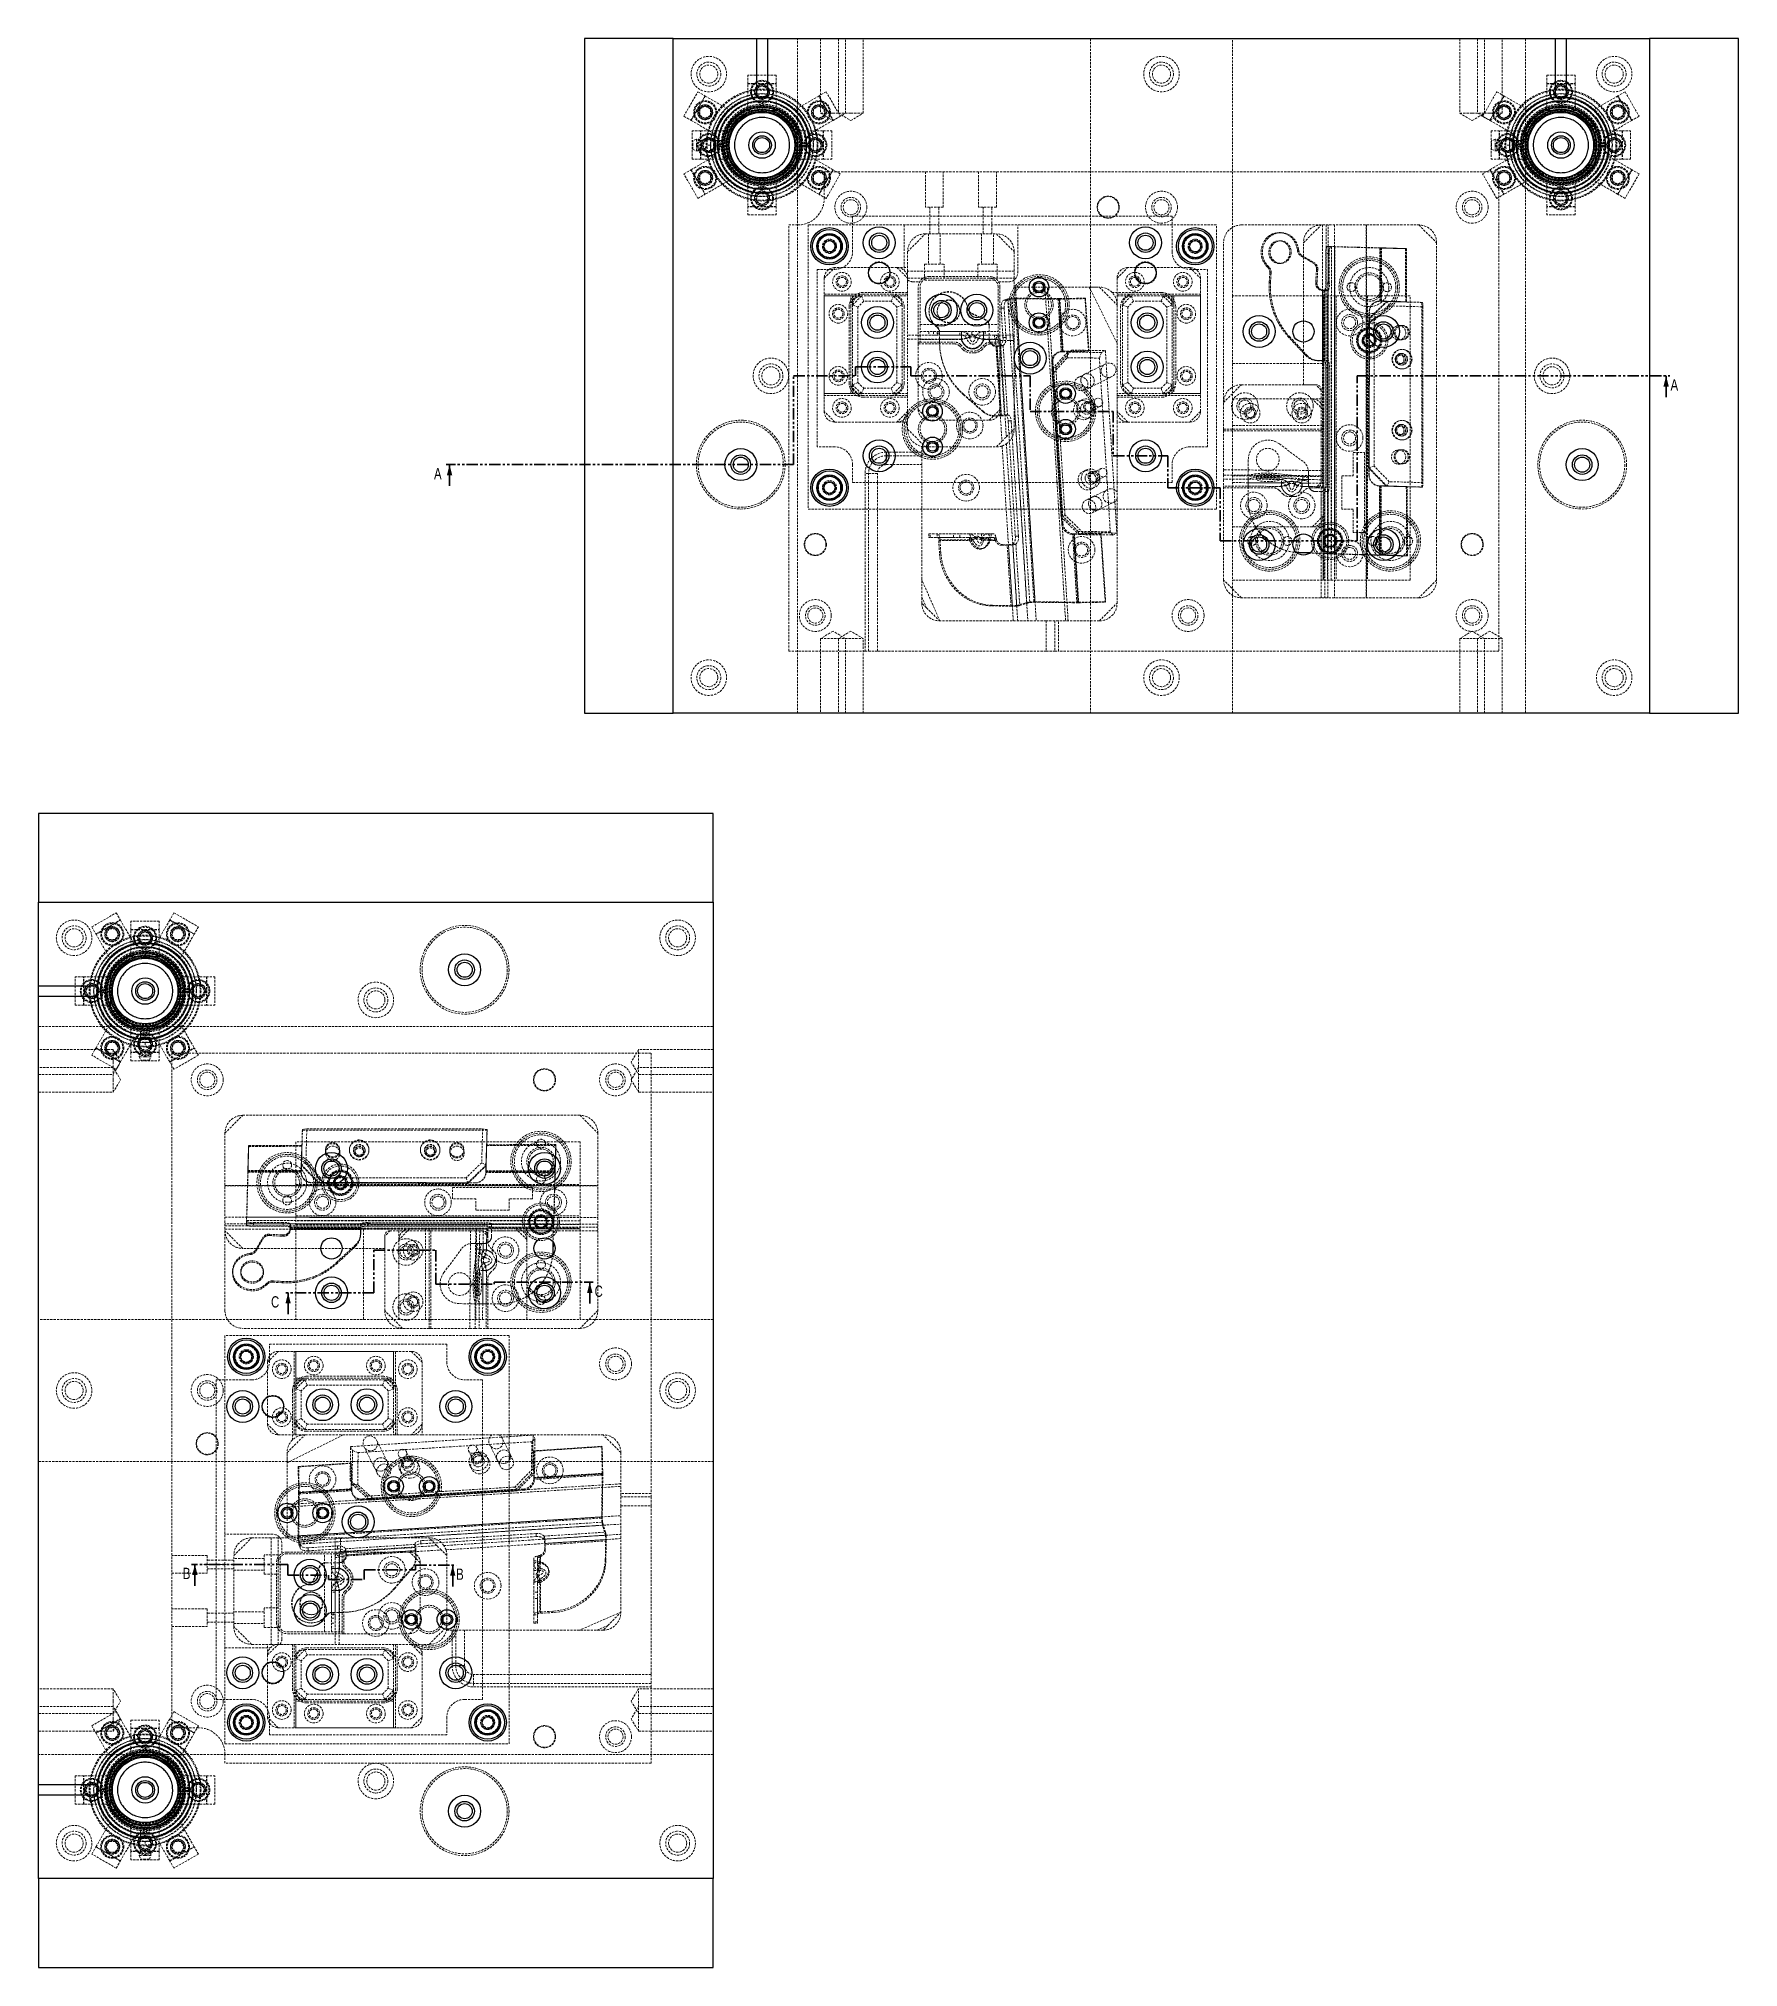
# Model space of a CAD drawing. Header units: millimetres. Extents: x 5 to 1533, y -1183 to 895.
# Drawn here: x 575 to 1533, y -1183 to -97 of the extents above; entities that cross this region are included whole.
import ezdxf

# ---------------------------------------------------------------- set-up
doc = ezdxf.new("R2010")
doc.units = ezdxf.units.MM
for name, pattern in [('CENTERX2', [20.32, 12.7, -2.54, 2.54, -2.54]), ('HIDDEN', [1.905, 1.27, -0.635]), ('PHANTOM', [12.7, 6.35, -1.27, 1.27, -1.27, 1.27, -1.27])]:
    doc.linetypes.add(name, pattern=pattern)
doc.styles.add('SLDTEXTSTYLE13', font='TXT', dxfattribs={"width": 0.75})

msp = doc.modelspace()

# ---------------------------------------------------------------- texts
at = {"color": 7, "linetype": 'Continuous', "char_height": 6.35, "attachment_point": 1, "style": 'SLDTEXTSTYLE13'}
for s, insert in [('A', (1494.3, -288.48)), ('A', (797.752, -338.48)), ('C', (888.223, -799.028)), ('C', (705.949, -805.028)), ('B', (656.245, -957.989)), ('B', (810.227, -958.424))]:
    msp.add_mtext(s, dxfattribs=dict(at, insert=insert))

# ---------------------------------------------------------------- linework, layer by layer
at = {"color": 7, "linetype": 'Continuous', "lineweight": 25}
for p, q in [((882.524, -96.563), (882.524, -476.563)), ((932.524, -96.563), (882.524, -96.563)), ((932.524, -476.563), (932.524, -96.563)), ((932.524, -96.563), (979.524, -96.563)), ((979.524, -129.73), (979.524, -96.563)), ((979.524, -96.563), (985.524, -96.563)), ((985.524, -96.563), (985.524, -129.73)), ((985.524, -96.563), (1429.524, -96.563)), ((1429.524, -129.73), (1429.524, -96.563)), ((1429.524, -96.563), (1435.524, -96.563)), ((1435.524, -96.563), (1435.524, -129.73)), ((1435.524, -96.563), (1482.524, -96.563)), ((1482.524, -96.563), (1482.524, -476.563)), ((1532.524, -96.563), (1482.524, -96.563)), ((1532.524, -476.563), (1532.524, -96.563)), ((1285.517, -386.166), (1283.541, -386.05)), ((1285.516, -386.257), (1283.658, -386.152)), ((1291.076, -386.398), (1285.516, -386.257)), ((1291.193, -386.31), (1285.517, -386.166)), ((882.524, -476.563), (932.524, -476.563)), ((1482.524, -476.563), (932.524, -476.563)), ((1482.524, -476.563), (1532.524, -476.563)), ((574.986, -533.11), (574.986, -583.11)), ((954.986, -533.11), (574.986, -533.11)), ((954.986, -583.11), (954.986, -533.11)), ((574.986, -583.11), (954.986, -583.11)), ((574.986, -630.11), (574.986, -583.11)), ((954.986, -583.11), (954.986, -1133.11)), ((574.986, -630.11), (608.153, -630.11)), ((574.986, -636.11), (574.986, -630.11)), ((608.153, -636.11), (574.986, -636.11)), ((574.986, -1080.11), (574.986, -636.11)), ((864.589, -780.117), (864.473, -782.093)), ((864.68, -780.118), (864.575, -781.976)), ((864.733, -774.441), (864.589, -780.117)), ((864.822, -774.558), (864.68, -780.118)), ((574.986, -1080.11), (608.153, -1080.11)), ((574.986, -1086.11), (574.986, -1080.11)), ((608.153, -1086.11), (574.986, -1086.11)), ((574.986, -1133.11), (574.986, -1086.11)), ((954.986, -1133.11), (574.986, -1133.11)), ((574.986, -1133.11), (574.986, -1183.11)), ((954.986, -1183.11), (954.986, -1133.11)), ((574.986, -1183.11), (954.986, -1183.11))]:
    msp.add_line(p, q, dxfattribs=at)
at = {"color": 7, "linetype": 'HIDDEN', "lineweight": 18}
for p, q in [((1002.524, -476.563), (1002.524, -96.563)), ((1015.524, -96.563), (1015.524, -138.563)), ((1025.524, -96.563), (1025.524, -138.563)), ((1029.524, -138.563), (1029.524, -96.563)), ((1039.524, -138.563), (1039.524, -96.563)), ((1167.524, -96.563), (1167.524, -476.563)), ((1247.524, -241.563), (1247.524, -96.563)), ((1375.524, -96.563), (1375.524, -138.563)), ((1385.524, -96.563), (1385.524, -138.563)), ((1389.524, -138.563), (1389.524, -96.563)), ((1399.524, -138.563), (1399.524, -96.563)), ((1412.524, -96.563), (1412.524, -156.272)), ((990.474, -117.263), (974.574, -117.263)), ((974.574, -122.063), (974.574, -117.263)), ((990.474, -122.063), (990.474, -117.263)), ((1424.574, -117.263), (1440.474, -117.263)), ((1424.574, -122.063), (1424.574, -117.263)), ((1440.474, -122.063), (1440.474, -117.263)), ((938.452, -140.298), (946.402, -126.528)), ((942.436, -142.598), (950.386, -128.828)), ((950.559, -128.928), (942.609, -142.698)), ((946.402, -126.528), (950.386, -128.828)), ((950.559, -128.928), (963.549, -136.428)), ((974.574, -121.863), (990.474, -121.863)), ((974.574, -137.063), (974.574, -122.063)), ((974.574, -122.063), (990.474, -122.063)), ((982.524, -123.099), (979.524, -124.831)), ((979.524, -128.295), (982.524, -130.027)), ((985.524, -124.831), (982.524, -123.099)), ((982.524, -130.027), (985.524, -128.295)), ((990.474, -137.063), (990.474, -122.063)), ((1014.489, -128.928), (1001.499, -136.428)), ((1022.439, -142.698), (1014.489, -128.928)), ((1018.646, -126.528), (1014.662, -128.828)), ((1014.662, -128.828), (1022.612, -142.598)), ((1018.646, -126.528), (1026.596, -140.298)), ((1388.452, -140.298), (1396.402, -126.528)), ((1392.436, -142.598), (1400.386, -128.828)), ((1400.559, -128.928), (1392.609, -142.698)), ((1396.402, -126.528), (1400.386, -128.828)), ((1400.559, -128.928), (1413.549, -136.428)), ((1424.574, -121.863), (1440.474, -121.863)), ((1424.574, -137.063), (1424.574, -122.063)), ((1424.574, -122.063), (1440.474, -122.063)), ((1432.524, -123.099), (1429.524, -124.831)), ((1429.524, -128.295), (1432.524, -130.027)), ((1435.524, -124.831), (1432.524, -123.099)), ((1432.524, -130.027), (1435.524, -128.295)), ((1440.474, -122.063), (1440.474, -137.063)), ((1464.489, -128.928), (1451.499, -136.428)), ((1472.439, -142.698), (1464.489, -128.928)), ((1468.646, -126.528), (1464.662, -128.828)), ((1464.662, -128.828), (1472.612, -142.598)), ((1468.646, -126.528), (1476.596, -140.298)), ((938.452, -140.298), (942.436, -142.598)), ((947.558, -136.375), (947.017, -136.063)), ((950.481, -134.599), (947.481, -136.331)), ((947.481, -136.331), (947.481, -139.795)), ((947.481, -139.795), (950.481, -141.527)), ((953.481, -136.331), (950.481, -134.599)), ((950.481, -141.527), (953.481, -139.795)), ((953.945, -140.063), (953.404, -139.75)), ((953.481, -139.795), (953.481, -136.331)), ((963.549, -136.428), (963.249, -136.949)), ((974.574, -137.063), (978.08, -137.063)), ((986.968, -137.063), (990.474, -137.063)), ((1001.799, -136.949), (1001.499, -136.428)), ((1014.567, -134.599), (1011.567, -136.331)), ((1011.567, -136.331), (1011.567, -139.795)), ((1011.567, -139.795), (1014.567, -141.527)), ((1017.567, -136.331), (1014.567, -134.599)), ((1014.567, -141.527), (1017.567, -139.795)), ((1022.524, -138.563), (1015.524, -138.563)), ((1015.524, -138.563), (1022.524, -142.769)), ((1017.567, -139.795), (1017.567, -136.331)), ((1025.524, -138.563), (1022.524, -138.563)), ((1022.524, -142.769), (1029.524, -138.563)), ((1026.596, -140.298), (1022.612, -142.598)), ((1032.524, -138.563), (1025.524, -138.563)), ((1025.524, -138.563), (1032.524, -142.769)), ((1039.524, -138.563), (1032.524, -138.563)), ((1032.524, -142.769), (1039.524, -138.563)), ((1382.524, -138.563), (1375.524, -138.563)), ((1375.524, -138.563), (1382.524, -142.769)), ((1389.524, -138.563), (1382.524, -138.563)), ((1382.524, -142.769), (1389.524, -138.563)), ((1385.524, -138.563), (1392.524, -142.769)), ((1388.452, -140.298), (1392.436, -142.598)), ((1392.524, -138.563), (1389.524, -138.563)), ((1399.524, -138.563), (1392.524, -138.563)), ((1392.524, -142.769), (1399.524, -138.563)), ((1397.558, -136.375), (1397.017, -136.063)), ((1400.481, -134.599), (1397.481, -136.331)), ((1397.481, -136.331), (1397.481, -139.795)), ((1397.481, -139.795), (1400.481, -141.527)), ((1403.481, -136.331), (1400.481, -134.599)), ((1400.481, -141.527), (1403.481, -139.795)), ((1403.945, -140.063), (1403.404, -139.75)), ((1403.481, -139.795), (1403.481, -136.331)), ((1413.549, -136.428), (1413.249, -136.949)), ((1428.08, -137.063), (1424.574, -137.063)), ((1440.474, -137.063), (1436.968, -137.063)), ((1451.799, -136.949), (1451.499, -136.428)), ((1464.567, -134.599), (1461.567, -136.331)), ((1461.567, -136.331), (1461.567, -139.795)), ((1461.567, -139.795), (1464.567, -141.527)), ((1467.567, -136.331), (1464.567, -134.599)), ((1464.567, -141.527), (1467.567, -139.795)), ((1467.567, -139.795), (1467.567, -136.331)), ((1476.596, -140.298), (1472.612, -142.598)), ((942.609, -142.698), (955.599, -150.198)), ((943.224, -164.513), (943.224, -148.613)), ((948.024, -148.613), (943.224, -148.613)), ((947.824, -164.513), (947.824, -148.613)), ((948.024, -164.513), (948.024, -148.613)), ((948.024, -148.613), (963.024, -148.613)), ((955.9, -149.677), (955.599, -150.198)), ((963.024, -148.613), (963.024, -152.119)), ((1002.024, -152.119), (1002.024, -148.613)), ((1002.024, -148.613), (1017.024, -148.613)), ((1009.449, -150.198), (1009.148, -149.677)), ((1022.439, -142.698), (1009.449, -150.198)), ((1017.024, -148.613), (1017.024, -164.513)), ((1017.024, -148.613), (1021.824, -148.613)), ((1017.224, -148.613), (1017.224, -164.513)), ((1021.824, -148.613), (1021.824, -164.513)), ((1392.609, -142.698), (1405.599, -150.198)), ((1393.224, -148.613), (1393.224, -164.513)), ((1398.024, -148.613), (1393.224, -148.613)), ((1397.824, -164.513), (1397.824, -148.613)), ((1398.024, -164.513), (1398.024, -148.613)), ((1413.024, -148.613), (1398.024, -148.613)), ((1405.9, -149.677), (1405.599, -150.198)), ((1413.024, -152.119), (1413.024, -148.613)), ((1452.024, -148.613), (1452.024, -152.119)), ((1452.024, -148.613), (1467.024, -148.613)), ((1459.449, -150.198), (1459.148, -149.677)), ((1472.439, -142.698), (1459.449, -150.198)), ((1467.024, -148.613), (1467.024, -164.513)), ((1467.024, -148.613), (1471.824, -148.613)), ((1467.224, -148.613), (1467.224, -164.513)), ((1471.824, -164.513), (1471.824, -148.613)), ((942.609, -170.428), (955.599, -162.928)), ((945.524, -153.313), (943.524, -154.063)), ((943.524, -156.563), (943.524, -154.063)), ((943.524, -159.063), (943.524, -156.563)), ((943.524, -159.063), (945.524, -159.813)), ((945.524, -153.313), (945.524, -156.563)), ((945.524, -156.563), (945.524, -159.813)), ((947.524, -159.125), (947.524, -154.001)), ((950.792, -153.563), (949.06, -156.563)), ((949.06, -156.563), (950.792, -159.563)), ((954.256, -153.563), (950.792, -153.563)), ((950.792, -159.563), (954.256, -159.563)), ((953.524, -153.063), (951.524, -153.063)), ((953.524, -156.563), (951.524, -156.563)), ((951.524, -160.063), (953.524, -160.063)), ((953.524, -153.063), (953.524, -156.563)), ((956.024, -153.563), (953.524, -153.563)), ((961.67, -154.063), (953.524, -154.063)), ((953.524, -156.563), (953.524, -160.063)), ((953.524, -159.063), (961.67, -159.063)), ((953.524, -159.563), (956.024, -159.563)), ((955.988, -156.563), (954.256, -153.563)), ((954.256, -159.563), (955.988, -156.563)), ((955.9, -163.449), (955.599, -162.928)), ((956.024, -153.563), (956.024, -159.563)), ((956.524, -154.063), (956.024, -153.563)), ((956.024, -159.563), (956.524, -159.063)), ((956.524, -154.063), (956.524, -159.063)), ((963.024, -161.007), (963.024, -164.513)), ((1002.024, -164.513), (1002.024, -161.007)), ((1010.792, -153.563), (1009.06, -156.563)), ((1009.06, -156.563), (1010.792, -159.563)), ((1009.148, -163.449), (1009.449, -162.928)), ((1022.439, -170.428), (1009.449, -162.928)), ((1014.256, -153.563), (1010.792, -153.563)), ((1010.792, -159.563), (1014.256, -159.563)), ((1015.988, -156.563), (1014.256, -153.563)), ((1014.256, -159.563), (1015.988, -156.563)), ((1392.609, -170.428), (1405.599, -162.928)), ((1395.524, -153.313), (1393.524, -154.063)), ((1393.524, -156.563), (1393.524, -154.063)), ((1393.524, -159.063), (1393.524, -156.563)), ((1393.524, -159.063), (1395.524, -159.813)), ((1395.524, -153.313), (1395.524, -156.563)), ((1395.524, -156.563), (1395.524, -159.813)), ((1397.524, -159.125), (1397.524, -154.001)), ((1400.792, -153.563), (1399.06, -156.563)), ((1399.06, -156.563), (1400.792, -159.563)), ((1404.256, -153.563), (1400.792, -153.563)), ((1400.792, -159.563), (1404.256, -159.563)), ((1403.524, -153.063), (1401.524, -153.063)), ((1403.524, -156.563), (1401.524, -156.563)), ((1401.524, -160.063), (1403.524, -160.063)), ((1403.524, -153.063), (1403.524, -156.563)), ((1406.024, -153.563), (1403.524, -153.563)), ((1411.67, -154.063), (1403.524, -154.063)), ((1403.524, -156.563), (1403.524, -160.063)), ((1403.524, -159.063), (1411.67, -159.063)), ((1403.524, -159.563), (1406.024, -159.563)), ((1405.988, -156.563), (1404.256, -153.563)), ((1404.256, -159.563), (1405.988, -156.563)), ((1405.9, -163.449), (1405.599, -162.928)), ((1406.024, -153.563), (1406.024, -159.563)), ((1406.524, -154.063), (1406.024, -153.563)), ((1406.024, -159.563), (1406.524, -159.063)), ((1406.524, -154.063), (1406.524, -159.063)), ((1412.524, -156.981), (1412.524, -476.563)), ((1413.024, -164.513), (1413.024, -161.007)), ((1452.024, -161.007), (1452.024, -164.513)), ((1460.792, -153.563), (1459.06, -156.563)), ((1459.06, -156.563), (1460.792, -159.563)), ((1459.148, -163.449), (1459.449, -162.928)), ((1472.439, -170.428), (1459.449, -162.928)), ((1464.256, -153.563), (1460.792, -153.563)), ((1460.792, -159.563), (1464.256, -159.563)), ((1465.988, -156.563), (1464.256, -153.563)), ((1464.256, -159.563), (1465.988, -156.563)), ((938.452, -172.828), (942.436, -170.528)), ((946.402, -186.598), (938.452, -172.828)), ((942.436, -170.528), (950.386, -184.298)), ((942.609, -170.428), (950.559, -184.198)), ((948.024, -164.513), (943.224, -164.513)), ((950.481, -171.599), (947.481, -173.331)), ((947.481, -173.331), (947.481, -176.795)), ((963.024, -164.513), (948.024, -164.513)), ((953.481, -173.331), (950.481, -171.599)), ((953.481, -176.795), (953.481, -173.331)), ((1017.024, -164.513), (1002.024, -164.513)), ((1014.567, -171.599), (1011.567, -173.331)), ((1011.567, -173.331), (1011.567, -176.795)), ((1014.489, -184.198), (1022.439, -170.428)), ((1017.567, -173.331), (1014.567, -171.599)), ((1022.612, -170.528), (1014.662, -184.298)), ((1017.024, -164.513), (1021.824, -164.513)), ((1017.524, -186.563), (1017.524, -171.563)), ((1017.524, -171.563), (1397.524, -171.563)), ((1017.567, -176.795), (1017.567, -173.331)), ((1026.596, -172.828), (1018.646, -186.598)), ((1026.596, -172.828), (1022.612, -170.528)), ((1074.524, -171.563), (1074.524, -191.563)), ((1084.524, -191.563), (1084.524, -171.563)), ((1104.524, -171.563), (1104.524, -191.563)), ((1114.524, -191.563), (1114.524, -171.563)), ((1388.452, -172.828), (1392.436, -170.528)), ((1396.402, -186.598), (1388.452, -172.828)), ((1392.436, -170.528), (1400.386, -184.298)), ((1392.609, -170.428), (1400.559, -184.198)), ((1398.024, -164.513), (1393.224, -164.513)), ((1400.481, -171.599), (1397.481, -173.331)), ((1397.481, -173.331), (1397.481, -176.795)), ((1397.524, -171.563), (1397.524, -441.563)), ((1413.024, -164.513), (1398.024, -164.513)), ((1403.481, -173.331), (1400.481, -171.599)), ((1403.481, -176.795), (1403.481, -173.331)), ((1452.024, -164.513), (1467.024, -164.513)), ((1464.567, -171.599), (1461.567, -173.331)), ((1461.567, -173.331), (1461.567, -176.795)), ((1464.489, -184.198), (1472.439, -170.428)), ((1467.567, -173.331), (1464.567, -171.599)), ((1472.612, -170.528), (1464.662, -184.298)), ((1467.024, -164.513), (1471.824, -164.513)), ((1467.567, -176.795), (1467.567, -173.331)), ((1476.596, -172.828), (1468.646, -186.598)), ((1476.596, -172.828), (1472.612, -170.528)), ((946.402, -186.598), (950.386, -184.298)), ((947.481, -176.795), (950.481, -178.527)), ((950.481, -178.527), (953.481, -176.795)), ((963.549, -176.698), (950.559, -184.198)), ((963.549, -176.698), (963.249, -176.177)), ((978.08, -176.063), (974.574, -176.063)), ((974.574, -176.063), (974.574, -191.063)), ((982.524, -183.099), (979.524, -184.831)), ((985.524, -184.831), (982.524, -183.099)), ((990.474, -176.063), (986.968, -176.063)), ((990.474, -176.063), (990.474, -191.063)), ((1001.499, -176.698), (1001.799, -176.177)), ((1014.489, -184.198), (1001.499, -176.698)), ((1011.567, -176.795), (1014.567, -178.527)), ((1014.567, -178.527), (1017.567, -176.795)), ((1018.646, -186.598), (1014.662, -184.298)), ((1396.402, -186.598), (1400.386, -184.298)), ((1397.481, -176.795), (1400.481, -178.527)), ((1400.481, -178.527), (1403.481, -176.795)), ((1413.549, -176.698), (1400.559, -184.198)), ((1413.549, -176.698), (1413.249, -176.177)), ((1424.574, -176.063), (1428.08, -176.063)), ((1424.574, -191.063), (1424.574, -176.063)), ((1432.524, -183.099), (1429.524, -184.831)), ((1435.524, -184.831), (1432.524, -183.099)), ((1436.968, -176.063), (1440.474, -176.063)), ((1440.474, -176.063), (1440.474, -191.063)), ((1451.499, -176.698), (1451.799, -176.177)), ((1464.489, -184.198), (1451.499, -176.698)), ((1461.567, -176.795), (1464.567, -178.527)), ((1464.567, -178.527), (1467.567, -176.795)), ((1468.646, -186.598), (1464.662, -184.298)), ((990.474, -191.063), (974.574, -191.063)), ((974.574, -191.063), (974.574, -195.863)), ((990.474, -191.263), (974.574, -191.263)), ((979.524, -184.831), (979.524, -188.295)), ((979.524, -188.295), (982.524, -190.027)), ((982.524, -190.027), (985.524, -188.295)), ((985.524, -188.295), (985.524, -184.831)), ((990.474, -191.063), (990.474, -195.863)), ((1084.524, -191.563), (1074.524, -191.563)), ((1077.024, -191.563), (1077.024, -206.563)), ((1082.024, -206.563), (1082.024, -191.563)), ((1114.524, -191.563), (1104.524, -191.563)), ((1107.024, -191.563), (1107.024, -206.563)), ((1112.024, -206.563), (1112.024, -191.563)), ((1440.474, -191.063), (1424.574, -191.063)), ((1424.574, -191.063), (1424.574, -195.863)), ((1440.474, -191.263), (1424.574, -191.263)), ((1429.524, -184.831), (1429.524, -188.295)), ((1429.524, -188.295), (1432.524, -190.027)), ((1432.524, -190.027), (1435.524, -188.295)), ((1435.524, -188.295), (1435.524, -184.831)), ((1440.474, -191.063), (1440.474, -195.863)), ((974.574, -195.863), (990.474, -195.863)), ((997.524, -441.563), (997.524, -201.563)), ((997.524, -201.563), (1002.524, -201.563)), ((1238.524, -201.563), (1008.524, -201.563)), ((1008.524, -201.563), (1008.524, -361.563)), ((1033.524, -196.563), (1033.524, -216.563)), ((1213.524, -196.563), (1033.524, -196.563)), ((1062.524, -201.563), (1062.524, -227.091)), ((1126.524, -228.563), (1126.524, -201.563)), ((1213.524, -216.563), (1213.524, -196.563)), ((1238.524, -361.563), (1238.524, -201.563)), ((1252.524, -201.563), (1352.524, -201.563)), ((1274.542, -205.897), (1273.823, -205.902)), ((1274.542, -205.806), (1273.824, -205.811)), ((1287.524, -211.563), (1297.524, -201.563)), ((1298.312, -201.563), (1298.312, -349.563)), ((1300.287, -349.563), (1300.287, -201.563)), ((1301.241, -411.563), (1301.346, -201.563)), ((1305.084, -201.563), (1304.98, -411.563)), ((1322.789, -411.563), (1322.789, -201.563)), ((1323.028, -201.563), (1323.028, -411.563)), ((1352.524, -201.563), (1362.524, -211.563)), ((1440.474, -195.863), (1424.574, -195.863)), ((1016.663, -212.516), (1016.636, -213.002)), ((1023.712, -213.563), (1024.524, -213.563)), ((1024.524, -213.563), (1024.267, -212.272)), ((1064.524, -216.563), (1074.524, -206.563)), ((1064.524, -227.563), (1064.524, -216.563)), ((1074.524, -206.563), (1114.524, -206.563)), ((1076.224, -206.563), (1076.224, -223.563)), ((1082.824, -223.563), (1082.824, -206.563)), ((1106.224, -206.563), (1106.224, -223.563)), ((1112.824, -223.563), (1112.824, -206.563)), ((1114.524, -206.563), (1124.524, -216.563)), ((1124.524, -216.563), (1124.524, -227.563)), ((1222.663, -212.516), (1222.636, -213.002)), ((1229.712, -213.563), (1230.524, -213.563)), ((1242.524, -316.563), (1242.524, -211.563)), ((1274.577, -210.497), (1273.859, -210.502)), ((1274.578, -210.406), (1273.86, -210.411)), ((1284.126, -215.751), (1284.845, -215.745)), ((1284.126, -215.842), (1284.844, -215.836)), ((1287.524, -291.563), (1287.524, -211.563)), ((1300.72, -213.727), (1302.696, -213.727)), ((1301.339, -213.761), (1300.72, -213.727)), ((1300.721, -213.636), (1302.696, -213.636)), ((1301.34, -213.67), (1300.721, -213.636)), ((1301.339, -213.761), (1301.253, -386.847)), ((1301.34, -213.67), (1301.254, -386.756)), ((1301.339, -213.761), (1303.315, -213.761)), ((1301.34, -213.67), (1303.316, -213.67)), ((1303.316, -213.67), (1302.696, -213.636)), ((1303.315, -213.761), (1302.696, -213.727)), ((1303.316, -213.67), (1303.229, -386.756)), ((1303.315, -213.761), (1303.229, -386.847)), ((1305.078, -213.872), (1304.992, -386.917)), ((1305.079, -213.781), (1304.993, -386.826)), ((1305.078, -213.872), (1305.184, -213.866)), ((1330.542, -214.534), (1305.078, -213.872)), ((1305.079, -213.781), (1305.185, -213.775)), ((1330.543, -214.443), (1305.079, -213.781)), ((1305.184, -213.866), (1305.098, -386.911)), ((1305.185, -213.775), (1305.099, -386.82)), ((1330.648, -214.528), (1305.184, -213.866)), ((1330.649, -214.437), (1305.185, -213.775)), ((1330.511, -244.543), (1330.542, -214.534)), ((1330.512, -244.452), (1330.543, -214.443)), ((1330.648, -214.528), (1330.542, -214.534)), ((1330.649, -214.437), (1330.543, -214.443)), ((1330.618, -244.445), (1330.649, -214.437)), ((1330.618, -244.536), (1330.648, -214.528)), ((1330.939, -214.545), (1330.908, -244.555)), ((1330.94, -214.454), (1330.909, -244.464)), ((1331.443, -214.539), (1330.939, -214.545)), ((1344.982, -214.923), (1330.939, -214.545)), ((1331.444, -214.448), (1330.94, -214.454)), ((1344.983, -214.832), (1330.94, -214.454)), ((1331.443, -214.539), (1331.412, -244.549)), ((1331.444, -214.448), (1331.413, -244.458)), ((1345.486, -214.917), (1331.443, -214.539)), ((1345.486, -214.826), (1331.444, -214.448)), ((1345.486, -214.917), (1344.982, -214.923)), ((1344.982, -214.923), (1345.087, -244.951)), ((1345.486, -214.826), (1344.983, -214.832)), ((1344.983, -214.832), (1345.088, -244.86)), ((1345.591, -244.855), (1345.486, -214.826)), ((1345.59, -244.946), (1345.486, -214.917)), ((1362.524, -211.563), (1362.524, -401.563)), ((1013.524, -326.563), (1013.524, -226.563)), ((1013.524, -226.563), (1023.524, -226.563)), ((1017.524, -231.563), (1023.524, -225.563)), ((1058.524, -225.563), (1023.524, -225.563)), ((1058.524, -225.563), (1064.524, -225.563)), ((1058.524, -225.563), (1064.524, -231.563)), ((1124.524, -227.563), (1064.524, -227.563)), ((1064.524, -227.563), (1064.524, -231.563)), ((1074.024, -223.563), (1085.024, -223.563)), ((1074.024, -223.563), (1074.024, -231.563)), ((1085.024, -231.563), (1085.024, -223.563)), ((1104.024, -223.563), (1115.024, -223.563)), ((1104.024, -223.563), (1104.024, -231.563)), ((1115.024, -231.563), (1115.024, -223.563)), ((1124.524, -231.563), (1124.524, -227.563)), ((1182.524, -231.563), (1188.524, -225.563)), ((1223.524, -225.563), (1188.524, -225.563)), ((1223.524, -225.563), (1229.524, -231.563)), ((1223.524, -226.563), (1233.524, -226.563)), ((1233.524, -226.563), (1233.524, -326.563)), ((1267.243, -225.261), (1267.962, -225.256)), ((1267.244, -225.17), (1267.962, -225.164)), ((1273.958, -223.211), (1274.677, -223.205)), ((1273.958, -223.302), (1274.676, -223.296)), ((1286.056, -218.968), (1286.774, -218.962)), ((1286.056, -218.968), (1292.896, -222.965)), ((1286.057, -218.876), (1286.775, -218.871)), ((1286.057, -218.876), (1292.896, -222.874)), ((1286.774, -218.962), (1293.614, -222.959)), ((1286.775, -218.871), (1293.614, -222.868)), ((1292.896, -222.874), (1293.614, -222.868)), ((1292.896, -222.965), (1293.614, -222.959)), ((1294.837, -226.638), (1294.405, -234.066)), ((1294.837, -226.729), (1294.405, -234.157)), ((1294.837, -226.638), (1295.555, -226.632)), ((1294.837, -226.729), (1295.555, -226.723)), ((1295.555, -226.723), (1295.123, -234.152)), ((1295.555, -226.632), (1295.124, -234.06)), ((1300.084, -234.428), (1300.092, -217.714)), ((1300.085, -234.336), (1300.093, -217.623)), ((1302.068, -217.714), (1300.092, -217.714)), ((1302.069, -217.623), (1300.093, -217.623)), ((1302.069, -217.623), (1302.06, -234.336)), ((1302.068, -217.714), (1302.06, -234.428)), ((1017.524, -231.563), (1017.524, -306.563)), ((1017.524, -231.563), (1017.524, -241.563)), ((1064.524, -306.563), (1064.524, -231.563)), ((1064.524, -231.563), (1076.524, -231.563)), ((1064.524, -241.563), (1064.524, -231.563)), ((1067.524, -233.563), (1071.328, -233.563)), ((1070.524, -268.563), (1070.524, -236.563)), ((1071.524, -236.563), (1071.524, -267.563)), ((1113.524, -232.563), (1073.524, -232.563)), ((1076.524, -230.563), (1110.524, -230.563)), ((1110.524, -231.563), (1076.524, -231.563)), ((1110.524, -231.563), (1124.524, -231.563)), ((1115.524, -267.563), (1115.524, -236.563)), ((1115.72, -233.563), (1121.524, -233.563)), ((1116.524, -236.563), (1116.524, -268.563)), ((1124.524, -231.563), (1124.524, -236.563)), ((1124.524, -236.563), (1172.524, -236.563)), ((1124.524, -236.563), (1124.524, -300.684)), ((1125.25, -236.563), (1136.976, -424.563)), ((1141.881, -236.563), (1153.511, -424.563)), ((1154.941, -424.563), (1143.311, -236.563)), ((1182.524, -268.199), (1166.856, -236.563)), ((1166.856, -236.563), (1172.524, -236.563)), ((1172.524, -236.563), (1182.524, -246.563)), ((1182.524, -231.563), (1182.524, -306.563)), ((1182.524, -231.563), (1182.524, -241.563)), ((1195.024, -233.563), (1195.021, -233.434)), ((1229.524, -306.563), (1229.524, -231.563)), ((1229.524, -241.563), (1229.524, -231.563)), ((1268.546, -228.554), (1268.234, -233.91)), ((1268.234, -233.91), (1268.953, -233.904)), ((1268.546, -228.463), (1268.235, -233.819)), ((1268.235, -233.819), (1268.953, -233.813)), ((1268.546, -228.463), (1269.265, -228.457)), ((1268.546, -228.554), (1269.264, -228.548)), ((1268.953, -233.813), (1269.265, -228.457)), ((1268.953, -233.904), (1269.264, -228.548)), ((1294.405, -234.066), (1295.124, -234.06)), ((1294.405, -234.157), (1295.123, -234.152)), ((1298.848, -238.313), (1298.129, -238.319)), ((1298.129, -238.319), (1298.251, -238.319)), ((1298.847, -238.404), (1298.129, -238.41)), ((1298.129, -238.41), (1298.25, -238.41)), ((1298.23, -278.01), (1298.25, -238.41)), ((1298.231, -277.919), (1298.251, -238.319)), ((1298.968, -238.405), (1298.847, -238.404)), ((1298.969, -238.314), (1298.848, -238.313)), ((1298.949, -277.913), (1298.969, -238.314)), ((1298.949, -278.004), (1298.968, -238.405)), ((1299.458, -238.324), (1301.384, -238.323)), ((1299.458, -238.415), (1301.384, -238.414)), ((1299.474, -238.323), (1301.418, -238.323)), ((1299.474, -238.414), (1301.417, -238.414)), ((1299.508, -238.313), (1299.488, -277.936)), ((1299.507, -238.404), (1299.488, -278.027)), ((1299.507, -238.404), (1301.483, -238.404)), ((1299.508, -238.313), (1301.484, -238.313)), ((1302.06, -234.428), (1300.084, -234.428)), ((1302.06, -234.336), (1300.085, -234.336)), ((1301.483, -238.404), (1301.463, -278.027)), ((1301.484, -238.313), (1301.464, -277.936)), ((1017.524, -240.563), (1039.524, -240.563)), ((1017.524, -241.563), (1017.524, -296.563)), ((1033.524, -241.563), (1017.524, -241.563)), ((1017.524, -241.563), (1038.524, -241.563)), ((1031.524, -247.563), (1031.524, -290.563)), ((1032.524, -247.563), (1032.524, -241.563)), ((1032.524, -290.563), (1032.524, -247.563)), ((1038.524, -241.563), (1033.524, -246.563)), ((1033.524, -246.563), (1033.524, -241.563)), ((1033.524, -246.563), (1033.524, -291.563)), ((1033.524, -246.563), (1036.524, -247.805)), ((1039.767, -244.563), (1036.524, -247.805)), ((1036.524, -247.805), (1036.524, -290.32)), ((1056.524, -241.563), (1038.524, -241.563)), ((1039.767, -244.563), (1038.524, -241.563)), ((1064.524, -239.563), (1039.524, -239.563)), ((1039.524, -240.563), (1055.524, -240.563)), ((1055.281, -244.563), (1039.767, -244.563)), ((1055.281, -244.563), (1056.524, -241.563)), ((1058.524, -247.805), (1055.281, -244.563)), ((1055.524, -240.563), (1064.524, -240.563)), ((1061.524, -246.563), (1056.524, -241.563)), ((1056.524, -241.563), (1064.524, -241.563)), ((1058.524, -247.805), (1061.524, -246.563)), ((1058.524, -290.32), (1058.524, -247.805)), ((1061.524, -291.563), (1061.524, -246.563)), ((1062.524, -247.563), (1062.524, -290.563)), ((1098.394, -248.32), (1098.394, -248.602)), ((1118.923, -248.431), (1117.194, -248.396)), ((1118.224, -264.912), (1117.194, -248.396)), ((1118.923, -248.431), (1119.953, -264.947)), ((1120.941, -243.245), (1118.954, -243.831)), ((1118.954, -243.831), (1120.683, -243.866)), ((1122.67, -243.28), (1120.683, -243.866)), ((1120.941, -243.245), (1122.67, -243.28)), ((1120.941, -243.245), (1131.609, -414.282)), ((1122.67, -243.28), (1133.338, -414.317)), ((1125.639, -242.802), (1125.022, -243.107)), ((1125.022, -243.107), (1135.687, -414.103)), ((1149.268, -243.374), (1125.022, -243.107)), ((1149.885, -243.069), (1125.639, -242.802)), ((1125.639, -242.802), (1136.304, -413.798)), ((1149.268, -243.374), (1149.885, -243.069)), ((1151.102, -273.028), (1149.268, -243.374)), ((1151.719, -272.722), (1149.885, -243.069)), ((1164.465, -243.066), (1150.053, -243.361)), ((1150.053, -243.361), (1150.277, -243.067)), ((1150.053, -243.361), (1151.887, -273.015)), ((1164.69, -242.773), (1150.277, -243.067)), ((1150.277, -243.067), (1152.112, -272.722)), ((1164.465, -243.066), (1164.69, -242.773)), ((1166.44, -272.733), (1164.465, -243.066)), ((1164.69, -242.773), (1166.665, -272.439)), ((1179.665, -239.563), (1182.524, -239.563)), ((1207.524, -239.563), (1182.524, -239.563)), ((1182.524, -240.563), (1191.524, -240.563)), ((1182.524, -241.563), (1190.524, -241.563)), ((1184.524, -290.563), (1184.524, -247.563)), ((1190.524, -241.563), (1185.524, -246.563)), ((1185.524, -246.563), (1185.524, -291.563)), ((1188.524, -247.805), (1185.524, -246.563)), ((1191.767, -244.563), (1188.524, -247.805)), ((1188.524, -247.805), (1188.524, -290.32)), ((1208.524, -241.563), (1190.524, -241.563)), ((1190.524, -241.563), (1191.767, -244.563)), ((1191.524, -240.563), (1207.524, -240.563)), ((1207.281, -244.563), (1191.767, -244.563)), ((1208.524, -241.563), (1207.281, -244.563)), ((1210.524, -247.805), (1207.281, -244.563)), ((1207.524, -240.563), (1229.524, -240.563)), ((1213.524, -246.563), (1208.524, -241.563)), ((1208.524, -241.563), (1229.524, -241.563)), ((1213.524, -246.563), (1210.524, -247.805)), ((1210.524, -290.32), (1210.524, -247.805)), ((1213.524, -241.563), (1213.524, -246.563)), ((1229.524, -241.563), (1213.524, -241.563)), ((1213.524, -291.563), (1213.524, -246.563)), ((1214.524, -241.563), (1214.524, -247.563)), ((1214.524, -247.563), (1214.524, -290.563)), ((1215.524, -290.563), (1215.524, -247.563)), ((1229.524, -296.563), (1229.524, -241.563)), ((1247.524, -241.563), (1247.524, -401.563)), ((1347.524, -241.563), (1247.524, -241.563)), ((1298.524, -279.563), (1298.524, -241.563)), ((1298.997, -241.563), (1298.997, -401.563)), ((1300.973, -241.563), (1300.973, -401.563)), ((1303.095, -401.563), (1303.175, -241.563)), ((1305.979, -241.563), (1305.9, -401.563)), ((1323.524, -241.563), (1323.524, -401.563)), ((1324.271, -254.389), (1334.266, -244.656)), ((1334.647, -244.633), (1324.651, -254.366)), ((1327.377, -255.41), (1335.863, -247.147)), ((1330.258, -244.547), (1330.152, -244.553)), ((1330.259, -244.456), (1330.153, -244.462)), ((1330.511, -244.543), (1330.618, -244.536)), ((1330.512, -244.452), (1330.618, -244.445)), ((1330.625, -244.545), (1330.846, -244.539)), ((1330.625, -244.545), (1330.908, -244.555)), ((1330.626, -244.454), (1330.846, -244.447)), ((1330.626, -244.454), (1330.909, -244.464)), ((1331.413, -244.458), (1330.846, -244.447)), ((1331.412, -244.549), (1330.846, -244.539)), ((1330.908, -244.555), (1331.412, -244.549)), ((1330.908, -244.555), (1345.087, -244.951)), ((1330.909, -244.464), (1331.413, -244.458)), ((1330.909, -244.464), (1345.088, -244.86)), ((1331.412, -244.549), (1345.59, -244.946)), ((1331.413, -244.458), (1345.591, -244.855)), ((1334.647, -244.633), (1334.266, -244.656)), ((1334.266, -244.656), (1354.228, -245.195)), ((1335.863, -247.147), (1334.647, -244.633)), ((1354.609, -245.173), (1334.647, -244.633)), ((1335.863, -247.147), (1354.839, -247.66)), ((1345.087, -244.951), (1345.59, -244.946)), ((1345.088, -244.86), (1345.591, -244.855)), ((1347.524, -401.563), (1347.524, -241.563)), ((1354.609, -245.173), (1354.228, -245.195)), ((1354.228, -245.195), (1354.228, -349.228)), ((1354.839, -247.66), (1354.609, -245.173)), ((1354.839, -247.66), (1354.839, -346.691)), ((1071.524, -257.563), (1115.524, -257.563)), ((1076.534, -250.053), (1076.534, -250.335)), ((1080.927, -258.76), (1080.927, -259.042)), ((1081.134, -250.053), (1081.134, -250.335)), ((1093.934, -250.335), (1093.934, -250.053)), ((1100.652, -251.279), (1100.652, -251.561)), ((1100.652, -251.279), (1108.214, -254.771)), ((1100.652, -251.561), (1108.214, -255.052)), ((1108.214, -254.771), (1108.214, -255.052)), ((1110.524, -258.36), (1110.524, -258.641)), ((1110.524, -258.641), (1110.524, -266.01)), ((1324.184, -338.413), (1324.271, -254.389)), ((1324.651, -254.366), (1324.271, -254.389)), ((1324.419, -342.471), (1324.514, -250.444)), ((1324.419, -342.562), (1324.514, -250.535)), ((1324.62, -250.438), (1324.514, -250.444)), ((1324.62, -250.529), (1324.514, -250.535)), ((1324.525, -342.556), (1324.62, -250.529)), ((1324.526, -342.465), (1324.62, -250.438)), ((1324.651, -254.366), (1324.565, -338.39)), ((1327.377, -255.41), (1324.651, -254.366)), ((1327.292, -337.363), (1327.377, -255.41)), ((1342.317, -258.2), (1340.885, -258.284)), ((1342.928, -258.164), (1342.317, -258.2)), ((1094.779, -263.563), (1064.524, -263.563)), ((1064.524, -265.844), (1094.78, -265.844)), ((1071.524, -267.563), (1070.524, -267.563)), ((1070.524, -268.563), (1070.524, -305.563)), ((1090.882, -268.563), (1070.524, -268.563)), ((1071.524, -261.563), (1094.777, -261.563)), ((1094.777, -266.126), (1071.524, -266.126)), ((1071.524, -267.563), (1090.882, -267.563)), ((1076.524, -261.563), (1076.524, -263.563)), ((1079.186, -263.563), (1076.524, -263.563)), ((1079.186, -261.563), (1079.186, -263.563)), ((1079.186, -263.563), (1081.556, -263.563)), ((1081.124, -261.563), (1081.124, -263.563)), ((1081.556, -263.563), (1081.556, -261.563)), ((1093.924, -263.563), (1082.353, -263.563)), ((1082.357, -261.563), (1094.777, -261.563)), ((1082.357, -261.563), (1082.357, -263.563)), ((1082.357, -263.563), (1094.778, -263.563)), ((1082.524, -261.926), (1082.524, -262.208)), ((1082.524, -267.521), (1082.524, -262.208)), ((1094.778, -265.845), (1082.524, -265.844)), ((1082.524, -265.844), (1082.524, -266.126)), ((1082.524, -267.521), (1082.524, -266.126)), ((1094.777, -266.126), (1082.524, -266.126)), ((1095.781, -271.805), (1093.71, -269.734)), ((1093.924, -263.563), (1093.924, -261.563)), ((1093.924, -263.563), (1094.529, -263.563)), ((1094.417, -269.027), (1096.488, -271.098)), ((1095.371, -261.595), (1094.701, -261.685)), ((1095.372, -261.595), (1094.701, -261.685)), ((1095.365, -261.563), (1094.777, -261.563)), ((1094.795, -261.563), (1094.777, -261.563)), ((1094.795, -266.121), (1094.777, -266.126)), ((1094.778, -266.116), (1094.795, -266.121)), ((1099.662, -261.563), (1094.792, -261.563)), ((1098.227, -263.563), (1098.227, -261.563)), ((1098.487, -263.563), (1098.487, -261.563)), ((1100.688, -261.563), (1100.688, -263.563)), ((1107.43, -261.563), (1102.014, -261.563)), ((1105.559, -271.098), (1107.631, -269.027)), ((1108.338, -269.734), (1106.267, -271.805)), ((1107.506, -261.685), (1106.835, -261.595)), ((1107.506, -261.686), (1106.911, -261.587)), ((1107.412, -261.563), (1107.43, -261.563)), ((1107.43, -266.126), (1107.412, -266.121)), ((1107.428, -265.844), (1113.484, -265.844)), ((1107.43, -261.563), (1115.524, -261.563)), ((1107.43, -261.563), (1110.524, -261.563)), ((1113.484, -263.563), (1107.43, -263.563)), ((1107.43, -263.563), (1110.524, -263.563)), ((1110.526, -265.844), (1107.43, -265.844)), ((1115.524, -266.126), (1107.43, -266.126)), ((1110.526, -266.126), (1107.43, -266.126)), ((1108.214, -261.563), (1108.214, -263.563)), ((1110.524, -265.729), (1110.524, -265.82)), ((1110.524, -265.951), (1110.524, -266.01)), ((1110.526, -265.844), (1110.526, -266.126)), ((1111.166, -267.563), (1115.524, -267.563)), ((1116.524, -268.563), (1111.166, -268.563)), ((1124.524, -263.563), (1113.484, -263.563)), ((1114.092, -265.987), (1117.674, -323.413)), ((1114.77, -269.681), (1114.9, -269.673)), ((1114.77, -269.963), (1114.77, -269.681)), ((1114.9, -269.955), (1114.77, -269.963)), ((1117.341, -308.804), (1114.9, -269.673)), ((1117.341, -309.086), (1114.9, -269.955)), ((1116.524, -267.563), (1115.524, -267.563)), ((1116.501, -269.462), (1118.102, -269.533)), ((1116.524, -305.563), (1116.524, -268.563)), ((1116.628, -269.415), (1118.357, -269.45)), ((1116.628, -269.415), (1119.07, -308.57)), ((1120.136, -320.95), (1116.747, -266.615)), ((1116.747, -266.615), (1124.524, -266.615)), ((1119.953, -264.947), (1118.224, -264.912)), ((1118.357, -269.45), (1120.799, -308.605)), ((1279.082, -264.678), (1279.801, -264.672)), ((1288.756, -275.065), (1279.082, -264.678)), ((1279.083, -264.587), (1279.801, -264.581)), ((1288.756, -274.974), (1279.083, -264.587)), ((1279.801, -264.581), (1289.475, -274.968)), ((1279.801, -264.672), (1289.474, -275.059)), ((1322.575, -269.979), (1322.121, -269.676)), ((1328.524, -266.563), (1327.712, -266.563)), ((1341.356, -266.271), (1342.788, -266.186)), ((1342.788, -266.186), (1343.399, -266.15)), ((1100.024, -272.563), (1102.024, -272.563)), ((1102.024, -273.563), (1100.024, -273.563)), ((1145.773, -279.041), (1146.39, -278.735)), ((1151.399, -369.978), (1145.773, -279.041)), ((1154.699, -273.177), (1145.802, -282.947)), ((1145.802, -282.947), (1148.013, -281.852)), ((1152.015, -369.673), (1146.39, -278.735)), ((1146.904, -284.616), (1154.457, -276.321)), ((1148.013, -281.852), (1156.91, -272.082)), ((1153.149, -364.882), (1148.013, -281.852)), ((1149.423, -273.274), (1148.806, -273.58)), ((1149.423, -273.274), (1148.806, -273.58)), ((1151.719, -272.722), (1151.102, -273.028)), ((1151.829, -272.722), (1151.321, -273.025)), ((1151.887, -273.015), (1151.321, -273.025)), ((1151.887, -273.015), (1151.321, -273.025)), ((1151.829, -272.722), (1152.112, -272.722)), ((1151.829, -272.722), (1152.112, -272.722)), ((1152.112, -272.722), (1151.887, -273.015)), ((1151.887, -273.015), (1166.44, -272.733)), ((1152.112, -272.722), (1166.665, -272.439)), ((1154.457, -276.321), (1154.699, -273.177)), ((1154.457, -276.321), (1172.526, -276.539)), ((1154.699, -273.177), (1156.91, -272.082)), ((1173.707, -273.407), (1154.699, -273.177)), ((1156.91, -272.082), (1175.918, -272.311)), ((1175.959, -279.828), (1164.1, -285.701)), ((1166.665, -272.439), (1166.44, -272.733)), ((1172.526, -276.539), (1173.707, -273.407)), ((1172.526, -276.539), (1178.677, -374.398)), ((1173.707, -273.407), (1175.918, -272.311)), ((1175.918, -272.311), (1182.379, -375.112)), ((1247.524, -279.563), (1298.524, -279.563)), ((1288.756, -274.974), (1289.475, -274.968)), ((1288.756, -275.065), (1289.474, -275.059)), ((1296.073, -277.908), (1295.354, -277.914)), ((1295.354, -277.914), (1298.231, -277.919)), ((1296.072, -277.999), (1295.354, -278.005)), ((1295.354, -278.005), (1298.23, -278.01)), ((1296.072, -277.999), (1298.949, -278.004)), ((1296.073, -277.908), (1298.949, -277.913)), ((1298.524, -279.563), (1298.524, -305.563)), ((1298.524, -299.563), (1298.524, -279.563)), ((1301.364, -278.014), (1299.438, -278.015)), ((1301.365, -277.923), (1299.439, -277.923)), ((1301.464, -277.936), (1299.488, -277.936)), ((1301.463, -278.027), (1299.488, -278.027)), ((1300.061, -281.936), (1300.06, -282.607)), ((1300.06, -282.027), (1302.036, -282.027)), ((1300.06, -282.027), (1300.06, -282.698)), ((1300.061, -281.936), (1302.036, -281.936)), ((1302.036, -282.027), (1302.035, -282.698)), ((1302.036, -281.936), (1302.036, -282.607)), ((1342.405, -274.697), (1341.502, -274.751)), ((1341.796, -279.742), (1342.699, -279.689)), ((1342.65, -273.882), (1342.358, -273.899)), ((1342.839, -271.667), (1342.521, -271.685)), ((1342.746, -280.487), (1343.039, -280.47)), ((1032.524, -296.563), (1032.524, -290.563)), ((1033.524, -291.563), (1036.524, -290.32)), ((1033.524, -291.563), (1038.524, -296.563)), ((1033.524, -296.563), (1033.524, -291.563)), ((1036.524, -290.32), (1039.767, -293.563)), ((1055.281, -293.563), (1058.524, -290.32)), ((1056.524, -296.563), (1061.524, -291.563)), ((1058.524, -290.32), (1061.524, -291.563)), ((1146.904, -284.616), (1145.802, -282.947)), ((1145.802, -282.947), (1150.938, -365.977)), ((1151.914, -365.599), (1146.904, -284.616)), ((1164.1, -285.701), (1160.553, -287.458)), ((1164.104, -294.627), (1167.651, -292.87)), ((1167.651, -292.87), (1179.51, -286.997)), ((1188.524, -290.32), (1185.524, -291.563)), ((1185.524, -291.563), (1190.524, -296.563)), ((1188.524, -290.32), (1191.767, -293.563)), ((1207.281, -293.563), (1210.524, -290.32)), ((1208.524, -296.563), (1213.524, -291.563)), ((1213.524, -291.563), (1210.524, -290.32)), ((1213.524, -291.563), (1213.524, -296.563)), ((1214.524, -290.563), (1214.524, -296.563)), ((1242.524, -301.563), (1252.524, -291.563)), ((1252.524, -291.563), (1287.524, -291.563)), ((1252.524, -291.563), (1294.524, -291.563)), ((1294.524, -291.563), (1287.524, -291.563)), ((1297.524, -294.563), (1294.524, -291.563)), ((1300.06, -282.698), (1300.027, -347.774)), ((1300.06, -282.607), (1300.028, -347.683)), ((1302.035, -282.698), (1302.003, -347.774)), ((1302.036, -282.607), (1302.004, -347.683)), ((1343.168, -282.666), (1343.487, -282.647)), ((1017.524, -296.563), (1033.524, -296.563)), ((1017.524, -296.563), (1017.524, -306.563)), ((1038.524, -296.563), (1017.524, -296.563)), ((1039.524, -297.563), (1017.524, -297.563)), ((1038.524, -296.563), (1039.767, -293.563)), ((1038.524, -296.563), (1056.524, -296.563)), ((1055.524, -297.563), (1039.524, -297.563)), ((1039.524, -298.563), (1064.524, -298.563)), ((1039.767, -293.563), (1055.281, -293.563)), ((1056.524, -296.563), (1055.281, -293.563)), ((1064.524, -297.563), (1055.524, -297.563)), ((1064.524, -296.563), (1056.524, -296.563)), ((1064.524, -306.563), (1064.524, -296.563)), ((1096.037, -296.915), (1096.037, -297.196)), ((1107.026, -306.53), (1096.037, -296.915)), ((1096.037, -297.196), (1107.026, -306.811)), ((1124.524, -300.684), (1124.524, -316.563)), ((1124.524, -300.684), (1132.251, -424.563)), ((1162.67, -300.019), (1160.819, -300.936)), ((1165.343, -301.151), (1163.646, -301.991)), ((1170.941, -299.271), (1165.698, -301.868)), ((1167.917, -306.348), (1173.16, -303.751)), ((1190.524, -296.563), (1182.524, -296.563)), ((1182.524, -296.563), (1182.524, -306.563)), ((1191.524, -297.563), (1182.524, -297.563)), ((1182.524, -298.563), (1207.524, -298.563)), ((1191.767, -293.563), (1190.524, -296.563)), ((1190.524, -296.563), (1208.524, -296.563)), ((1207.524, -297.563), (1191.524, -297.563)), ((1191.767, -293.563), (1207.281, -293.563)), ((1207.281, -293.563), (1208.524, -296.563)), ((1229.524, -297.563), (1207.524, -297.563)), ((1229.524, -296.563), (1208.524, -296.563)), ((1213.524, -296.563), (1229.524, -296.563)), ((1229.524, -306.563), (1229.524, -296.563)), ((1292.524, -299.563), (1247.524, -299.563)), ((1298.524, -305.563), (1292.524, -299.563)), ((1292.524, -299.563), (1298.524, -299.563)), ((1297.524, -316.563), (1297.524, -294.563)), ((1023.524, -312.563), (1017.524, -306.563)), ((1023.524, -312.563), (1058.524, -312.563)), ((1064.524, -306.563), (1058.524, -312.563)), ((1064.524, -312.563), (1058.524, -312.563)), ((1064.524, -306.563), (1064.524, -312.563)), ((1064.524, -316.563), (1064.524, -312.563)), ((1070.524, -305.563), (1076.524, -311.563)), ((1076.524, -311.563), (1110.524, -311.563)), ((1107.026, -306.53), (1107.026, -306.811)), ((1110.524, -311.563), (1116.524, -305.563)), ((1114.265, -308.992), (1117.341, -308.804)), ((1114.265, -309.274), (1114.265, -308.992)), ((1114.265, -309.274), (1117.341, -309.086)), ((1120.542, -308.663), (1118.942, -308.593)), ((1120.799, -308.605), (1119.07, -308.57)), ((1120.972, -308.593), (1119.243, -308.558)), ((1120.972, -308.593), (1119.243, -308.558)), ((1121.158, -311.948), (1122.887, -311.983)), ((1121.158, -311.948), (1121.199, -312.611)), ((1121.199, -312.611), (1125.21, -376.917)), ((1122.887, -311.983), (1122.928, -312.646)), ((1122.928, -312.646), (1126.939, -376.952)), ((1165.701, -310.793), (1167.552, -309.877)), ((1166.575, -307.905), (1168.272, -307.065)), ((1182.524, -312.563), (1182.524, -306.563)), ((1188.524, -312.563), (1182.524, -306.563)), ((1188.524, -312.563), (1182.524, -312.563)), ((1182.524, -312.563), (1182.524, -414.563)), ((1188.524, -312.563), (1223.524, -312.563)), ((1229.524, -306.563), (1223.524, -312.563)), ((1247.524, -314.563), (1298.524, -314.563)), ((1298.524, -316.563), (1298.524, -305.563)), ((1298.524, -365.563), (1298.524, -305.563)), ((1342.405, -314.697), (1341.502, -314.75)), ((1342.65, -313.881), (1342.358, -313.899)), ((1342.839, -311.666), (1342.521, -311.685)), ((1064.524, -316.563), (1074.524, -326.563)), ((1114.524, -326.563), (1117.674, -323.413)), ((1120.136, -320.95), (1124.524, -316.563)), ((1120.15, -324.83), (1126.535, -424.563)), ((1242.524, -316.563), (1242.524, -317.563)), ((1247.524, -316.563), (1242.524, -316.563)), ((1242.524, -317.563), (1297.524, -317.563)), ((1242.524, -317.563), (1242.524, -339.474)), ((1247.524, -316.563), (1298.524, -316.563)), ((1273.967, -324.931), (1287.135, -334.644)), ((1297.524, -317.563), (1297.524, -316.563)), ((1297.524, -339.858), (1297.524, -317.563)), ((1341.796, -319.742), (1342.699, -319.689)), ((1342.746, -320.487), (1343.039, -320.47)), ((1343.168, -322.666), (1343.487, -322.647)), ((1023.524, -326.563), (1013.524, -326.563)), ((1033.524, -336.563), (1033.524, -346.563)), ((1072.524, -329.563), (1052.524, -329.563)), ((1052.524, -331.563), (1052.524, -329.563)), ((1052.524, -331.563), (1072.524, -331.563)), ((1052.524, -336.563), (1052.524, -331.563)), ((1052.524, -336.563), (1072.524, -336.563)), ((1072.524, -329.563), (1072.524, -326.361)), ((1072.524, -326.563), (1074.524, -326.563)), ((1072.524, -331.563), (1072.524, -329.563)), ((1072.524, -336.563), (1072.524, -331.563)), ((1072.524, -414.563), (1072.524, -336.563)), ((1074.524, -326.563), (1114.524, -326.563)), ((1124.072, -424.563), (1117.764, -326.024)), ((1213.524, -346.563), (1213.524, -336.563)), ((1233.524, -326.563), (1223.524, -326.563)), ((1256.333, -348.626), (1256.438, -333.706)), ((1315.522, -342.939), (1315.535, -329.789)), ((1315.535, -329.789), (1315.551, -329.788)), ((1315.535, -329.789), (1321.926, -329.797)), ((1315.538, -342.938), (1315.551, -329.788)), ((1315.551, -329.788), (1321.942, -329.796)), ((1321.926, -329.797), (1321.88, -374.797)), ((1321.942, -329.796), (1321.896, -374.796)), ((1321.926, -329.797), (1321.942, -329.796)), ((1342.317, -328.2), (1340.873, -328.285)), ((1341.344, -336.271), (1342.788, -336.186)), ((1342.928, -328.164), (1342.317, -328.2)), ((1342.788, -336.186), (1343.399, -336.15)), ((1033.524, -346.563), (1213.524, -346.563)), ((1040.524, -341.563), (1040.524, -441.563)), ((1042.524, -341.563), (1040.524, -341.563)), ((1042.524, -441.563), (1042.524, -341.563)), ((1047.524, -341.563), (1042.524, -341.563)), ((1047.524, -441.563), (1047.524, -341.563)), ((1165.154, -339.545), (1163.304, -340.462)), ((1167.827, -340.677), (1166.131, -341.517)), ((1173.425, -338.797), (1168.182, -341.394)), ((1169.06, -347.431), (1170.756, -346.591)), ((1170.401, -345.874), (1175.644, -343.277)), ((1297.524, -339.858), (1242.524, -339.474)), ((1242.524, -339.474), (1242.524, -342.438)), ((1242.524, -342.438), (1297.524, -342.821)), ((1242.524, -342.438), (1242.524, -344.67)), ((1242.524, -401.563), (1242.524, -344.67)), ((1256.36, -344.766), (1242.524, -344.67)), ((1247.524, -342.909), (1298.524, -343.264)), ((1247.524, -346.68), (1274.995, -346.872)), ((1256.359, -344.997), (1256.347, -346.729)), ((1256.347, -346.742), (1256.347, -346.729)), ((1274.995, -346.872), (1256.347, -346.742)), ((1256.359, -344.997), (1256.372, -343.022)), ((1275.008, -344.896), (1256.36, -344.766)), ((1260.972, -343.054), (1260.959, -345.029)), ((1273.758, -345.119), (1273.772, -343.143)), ((1273.836, -343.727), (1273.85, -341.752)), ((1287.061, -345.325), (1273.836, -343.727)), ((1273.85, -341.752), (1287.075, -343.349)), ((1286.815, -346.954), (1298.524, -347.036)), ((1290.346, -346.979), (1286.815, -346.954)), ((1286.829, -344.979), (1290.359, -345.003)), ((1290.359, -345.003), (1286.829, -344.979)), ((1287.075, -343.349), (1287.061, -345.325)), ((1290.387, -341.138), (1290.341, -347.643)), ((1290.346, -346.979), (1290.35, -346.36)), ((1290.364, -344.385), (1290.35, -346.36)), ((1297.524, -345.053), (1290.359, -345.003)), ((1297.524, -342.821), (1297.524, -339.858)), ((1297.524, -345.053), (1297.524, -342.821)), ((1297.524, -346.563), (1297.524, -345.053)), ((1298.524, -365.563), (1298.524, -343.264)), ((1302.004, -347.683), (1300.028, -347.683)), ((1309.112, -361.631), (1309.131, -342.931)), ((1309.128, -361.63), (1309.147, -342.93)), ((1309.131, -342.931), (1309.147, -342.93)), ((1309.131, -342.931), (1315.522, -342.939)), ((1309.147, -342.93), (1315.538, -342.938)), ((1315.522, -342.939), (1315.538, -342.938)), ((1324.565, -338.39), (1324.184, -338.413)), ((1334.159, -348.686), (1324.184, -338.413)), ((1324.526, -342.465), (1324.419, -342.471)), ((1324.525, -342.556), (1324.419, -342.562)), ((1327.292, -337.363), (1324.565, -338.39)), ((1324.565, -338.39), (1334.54, -348.663)), ((1335.852, -346.178), (1327.292, -337.363)), ((1335.852, -346.178), (1334.54, -348.663)), ((1354.839, -346.691), (1335.852, -346.178)), ((1354.609, -349.206), (1354.839, -346.691)), ((1016.663, -348.516), (1016.636, -349.002)), ((1023.712, -349.563), (1024.524, -349.563)), ((1168.448, -354.872), (1164.901, -356.628)), ((1168.186, -350.319), (1170.036, -349.403)), ((1177.079, -350.597), (1168.448, -354.872)), ((1171.998, -362.041), (1180.63, -357.766)), ((1222.663, -348.516), (1222.636, -349.002)), ((1229.712, -349.563), (1230.524, -349.563)), ((1274.98, -348.847), (1242.524, -348.621)), ((1242.524, -349.563), (1270.282, -349.563)), ((1274.981, -348.847), (1247.524, -348.656)), ((1256.282, -355.966), (1256.333, -348.626)), ((1256.282, -356.057), (1256.282, -355.966)), ((1256.333, -348.717), (1274.981, -348.848)), ((1256.333, -348.717), (1274.98, -348.847)), ((1273.817, -351.027), (1275.888, -353.098)), ((1279.424, -354.563), (1282.424, -354.563)), ((1285.959, -353.098), (1288.031, -351.027)), ((1298.524, -349.011), (1286.801, -348.929)), ((1295.099, -348.987), (1286.801, -348.929)), ((1286.801, -348.929), (1290.523, -348.955)), ((1291.566, -349.563), (1297.524, -349.563)), ((1294.524, -349.563), (1291.566, -349.563)), ((1294.34, -351.762), (1297.524, -351.762)), ((1294.341, -351.671), (1297.525, -351.671)), ((1295.099, -348.987), (1294.524, -349.563)), ((1297.524, -411.563), (1297.524, -349.563)), ((1297.524, -349.563), (1299.5, -349.563)), ((1297.524, -386.563), (1297.524, -351.762)), ((1297.524, -351.762), (1301.23, -351.762)), ((1297.525, -386.472), (1297.525, -351.671)), ((1297.525, -351.671), (1301.23, -351.671)), ((1299.5, -349.563), (1299.5, -411.563)), ((1300.287, -349.563), (1299.5, -349.563)), ((1299.5, -351.624), (1299.5, -386.605)), ((1299.5, -351.624), (1301.476, -351.624)), ((1299.5, -351.715), (1299.5, -386.696)), ((1299.5, -351.715), (1301.475, -351.715)), ((1302.003, -347.774), (1300.027, -347.774)), ((1301.475, -351.715), (1301.475, -386.696)), ((1301.476, -351.624), (1301.476, -386.605)), ((1330.36, -348.47), (1330.253, -348.476)), ((1330.405, -348.48), (1330.253, -348.476)), ((1330.359, -348.561), (1330.253, -348.567)), ((1330.404, -348.571), (1330.253, -348.567)), ((1330.51, -348.565), (1330.359, -348.561)), ((1330.511, -348.474), (1330.36, -348.47)), ((1330.364, -387.485), (1330.405, -348.48)), ((1330.364, -387.576), (1330.404, -348.571)), ((1330.404, -348.571), (1330.51, -348.565)), ((1330.404, -348.571), (1330.801, -348.585)), ((1330.405, -348.48), (1330.511, -348.474)), ((1330.405, -348.48), (1330.802, -348.494)), ((1330.47, -387.57), (1330.51, -348.565)), ((1330.471, -387.479), (1330.511, -348.474)), ((1331.305, -348.579), (1330.51, -348.565)), ((1331.305, -348.488), (1330.511, -348.474)), ((1330.801, -348.585), (1330.761, -387.597)), ((1330.802, -348.494), (1330.762, -387.506)), ((1330.801, -348.585), (1331.305, -348.579)), ((1330.801, -348.585), (1345.45, -348.995)), ((1330.802, -348.494), (1331.305, -348.488)), ((1330.802, -348.494), (1345.45, -348.904)), ((1331.305, -348.488), (1331.265, -387.501)), ((1331.305, -348.579), (1331.265, -387.592)), ((1345.954, -348.898), (1331.305, -348.488)), ((1345.953, -348.989), (1331.305, -348.579)), ((1334.54, -348.663), (1334.159, -348.686)), ((1354.228, -349.228), (1334.159, -348.686)), ((1334.54, -348.663), (1354.609, -349.206)), ((1345.954, -348.898), (1345.45, -348.904)), ((1345.45, -348.904), (1345.586, -387.921)), ((1345.953, -348.989), (1345.45, -348.995)), ((1345.45, -348.995), (1345.586, -388.012)), ((1346.089, -388.006), (1345.953, -348.989)), ((1346.09, -387.915), (1345.954, -348.898)), ((1354.609, -349.206), (1354.228, -349.228)), ((1008.524, -361.563), (1238.524, -361.563)), ((1150.938, -365.977), (1153.149, -364.882)), ((1151.914, -365.599), (1150.938, -365.977)), ((1150.938, -365.977), (1161.058, -375.977)), ((1160.597, -374.179), (1151.914, -365.599)), ((1163.27, -374.881), (1153.149, -364.882)), ((1168.451, -363.797), (1171.998, -362.041)), ((1292.524, -371.563), (1298.524, -365.563)), ((1298.524, -365.563), (1298.524, -401.563)), ((1309.112, -361.631), (1309.128, -361.63)), ((1315.503, -361.639), (1309.112, -361.631)), ((1315.519, -361.638), (1309.128, -361.63)), ((1315.489, -374.789), (1315.503, -361.639)), ((1315.503, -361.639), (1315.519, -361.638)), ((1315.505, -374.788), (1315.519, -361.638)), ((1076.537, -375.563), (1090.338, -375.563)), ((1076.537, -375.563), (1076.537, -377.563)), ((1076.537, -375.563), (1076.537, -377.563)), ((1090.338, -377.563), (1076.537, -377.563)), ((1077.286, -377.563), (1077.286, -375.563)), ((1081.137, -375.563), (1081.137, -377.563)), ((1081.137, -375.563), (1081.137, -377.563)), ((1098.709, -377.563), (1081.331, -377.563)), ((1098.709, -377.563), (1081.331, -377.563)), ((1082.464, -386.5), (1082.047, -379.25)), ((1082.047, -379.25), (1099.426, -379.25)), ((1083.18, -386.187), (1082.764, -378.937)), ((1082.764, -378.937), (1100.142, -378.937)), ((1090.338, -377.563), (1090.338, -375.563)), ((1090.338, -375.563), (1106.162, -375.563)), ((1106.162, -377.563), (1090.338, -377.563)), ((1093.937, -377.563), (1093.937, -375.563)), ((1093.937, -377.563), (1093.937, -375.563)), ((1106.162, -375.563), (1106.162, -377.563)), ((1106.162, -375.563), (1111.581, -375.563)), ((1111.581, -377.563), (1106.162, -377.563)), ((1110.022, -375.641), (1109.203, -375.589)), ((1110.022, -375.641), (1109.203, -375.589)), ((1110.442, -379.25), (1113.91, -379.25)), ((1111.158, -378.937), (1114.626, -378.937)), ((1111.581, -375.563), (1111.581, -377.563)), ((1111.581, -375.563), (1113.016, -375.563)), ((1113.016, -377.563), (1111.581, -377.563)), ((1114.199, -377.247), (1113.607, -378.405)), ((1114.626, -378.937), (1113.91, -379.25)), ((1126.939, -376.952), (1125.21, -376.917)), ((1151.399, -369.978), (1152.015, -369.673)), ((1157.317, -375.824), (1157.934, -375.518)), ((1157.461, -375.825), (1157.317, -375.824)), ((1158.078, -375.52), (1157.461, -375.825)), ((1158.246, -375.815), (1157.461, -375.825)), ((1158.246, -375.815), (1157.461, -375.825)), ((1159.845, -414.369), (1157.461, -375.825)), ((1158.078, -375.52), (1157.934, -375.518)), ((1158.078, -375.52), (1158.471, -375.521)), ((1160.462, -414.064), (1158.078, -375.52)), ((1158.078, -375.52), (1158.471, -375.521)), ((1158.471, -375.521), (1158.246, -375.815)), ((1173.281, -375.523), (1158.246, -375.815)), ((1158.246, -375.815), (1160.631, -414.366)), ((1158.246, -375.815), (1160.631, -414.366)), ((1158.471, -375.521), (1173.506, -375.229)), ((1158.471, -375.521), (1160.856, -414.072)), ((1178.677, -374.398), (1160.597, -374.179)), ((1160.597, -374.179), (1161.058, -375.977)), ((1161.058, -375.977), (1163.27, -374.881)), ((1161.058, -375.977), (1180.168, -376.208)), ((1182.379, -375.112), (1163.27, -374.881)), ((1173.281, -375.523), (1173.506, -375.229)), ((1175.847, -414.07), (1173.281, -375.523)), ((1173.506, -375.229), (1176.072, -413.777)), ((1180.168, -376.208), (1178.677, -374.398)), ((1180.168, -376.208), (1182.379, -375.112)), ((1247.524, -371.563), (1292.524, -371.563)), ((1298.524, -371.563), (1292.524, -371.563)), ((1298.524, -401.563), (1298.524, -371.563)), ((1306.524, -379.563), (1305.712, -379.563)), ((1315.489, -374.789), (1315.505, -374.788)), ((1321.88, -374.797), (1315.489, -374.789)), ((1321.896, -374.796), (1315.505, -374.788)), ((1321.88, -374.797), (1321.896, -374.796)), ((1083.18, -386.187), (1082.464, -386.5)), ((1118.36, -381.682), (1117.644, -381.995)), ((1117.644, -381.995), (1120.609, -381.973)), ((1121.326, -381.66), (1118.36, -381.682)), ((1122.81, -416.345), (1120.609, -381.973)), ((1123.526, -416.032), (1121.326, -381.66)), ((1123.498, -381.453), (1124.954, -381.558)), ((1123.768, -381.337), (1125.497, -381.372)), ((1123.768, -381.337), (1125.98, -415.886)), ((1125.497, -381.372), (1127.708, -415.921)), ((1297.524, -386.563), (1291.076, -386.398)), ((1297.525, -386.472), (1291.193, -386.31)), ((1301.476, -386.605), (1299.5, -386.605)), ((1299.5, -386.605), (1300.918, -386.727)), ((1301.475, -386.696), (1299.5, -386.696)), ((1299.5, -386.696), (1300.917, -386.818)), ((1300.575, -382.979), (1300.121, -382.676)), ((1301.253, -386.847), (1300.917, -386.818)), ((1301.254, -386.756), (1300.918, -386.727)), ((1301.253, -386.847), (1303.229, -386.847)), ((1301.254, -386.756), (1303.229, -386.756)), ((1301.476, -386.605), (1302.893, -386.727)), ((1302.893, -386.727), (1303.229, -386.756)), ((1302.893, -386.818), (1303.229, -386.847)), ((1305.098, -386.911), (1304.992, -386.917)), ((1304.992, -386.917), (1306.8, -386.964)), ((1305.099, -386.82), (1304.993, -386.826)), ((1304.993, -386.826), (1306.801, -386.873)), ((1305.098, -386.911), (1306.906, -386.958)), ((1305.099, -386.82), (1306.907, -386.867)), ((1306.8, -386.964), (1306.906, -386.958)), ((1306.8, -386.964), (1307.369, -386.964)), ((1306.801, -386.873), (1306.907, -386.867)), ((1306.801, -386.873), (1307.37, -386.873)), ((1307.475, -386.958), (1306.906, -386.958)), ((1307.476, -386.867), (1306.907, -386.867)), ((1307.475, -386.958), (1307.369, -386.964)), ((1307.369, -386.964), (1319.348, -387.286)), ((1307.476, -386.867), (1307.37, -386.873)), ((1307.37, -386.873), (1319.348, -387.195)), ((1307.475, -386.958), (1319.454, -387.28)), ((1307.476, -386.867), (1319.455, -387.189)), ((1319.348, -387.195), (1319.455, -387.189)), ((1323.167, -387.298), (1319.348, -387.195)), ((1319.348, -387.286), (1319.454, -387.28)), ((1323.166, -387.389), (1319.348, -387.286)), ((1319.454, -387.28), (1323.272, -387.383)), ((1319.455, -387.189), (1323.273, -387.292)), ((1323.272, -387.383), (1323.166, -387.389)), ((1323.166, -387.389), (1323.515, -387.398)), ((1323.273, -387.292), (1323.167, -387.298)), ((1323.167, -387.298), (1323.516, -387.307)), ((1323.622, -387.392), (1323.272, -387.383)), ((1323.622, -387.301), (1323.273, -387.292)), ((1323.622, -387.392), (1323.515, -387.398)), ((1323.515, -387.398), (1323.872, -387.408)), ((1323.622, -387.301), (1323.516, -387.307)), ((1323.516, -387.307), (1323.872, -387.317)), ((1323.979, -387.31), (1323.622, -387.301)), ((1323.978, -387.401), (1323.622, -387.392)), ((1330.364, -387.485), (1323.872, -387.317)), ((1330.364, -387.576), (1323.872, -387.408)), ((1323.978, -387.401), (1330.47, -387.57)), ((1323.979, -387.31), (1330.471, -387.479)), ((1330.471, -387.479), (1330.364, -387.485)), ((1330.47, -387.57), (1330.364, -387.576)), ((1330.761, -387.597), (1331.265, -387.592)), ((1330.761, -387.597), (1345.586, -388.012)), ((1330.762, -387.506), (1331.265, -387.501)), ((1330.762, -387.506), (1345.586, -387.921)), ((1331.265, -387.501), (1346.09, -387.915)), ((1331.265, -387.592), (1346.089, -388.006)), ((1345.586, -387.921), (1346.09, -387.915)), ((1345.586, -388.012), (1346.089, -388.006)), ((1082.642, -424.563), (1072.524, -401.393)), ((1252.524, -411.563), (1242.524, -401.563)), ((1247.524, -401.563), (1347.524, -401.563)), ((1247.524, -476.563), (1247.524, -401.563)), ((1362.524, -401.563), (1352.524, -411.563)), ((1072.524, -411.161), (1075.161, -417.2)), ((1352.524, -411.563), (1252.524, -411.563)), ((1075.161, -417.2), (1072.524, -414.563)), ((1111.605, -416.125), (1112.322, -415.813)), ((1122.81, -416.345), (1111.605, -416.125)), ((1112.322, -415.813), (1123.526, -416.032)), ((1123.526, -416.032), (1122.81, -416.345)), ((1125.98, -415.886), (1130.53, -414.589)), ((1127.708, -415.921), (1125.98, -415.886)), ((1127.708, -415.921), (1132.259, -414.624)), ((1131.609, -414.282), (1130.53, -414.589)), ((1131.609, -414.282), (1133.338, -414.317)), ((1132.259, -414.624), (1133.338, -414.317)), ((1135.687, -414.103), (1136.304, -413.798)), ((1135.687, -414.103), (1137.409, -414.122)), ((1136.304, -413.798), (1138.026, -413.817)), ((1138.026, -413.817), (1137.409, -414.122)), ((1137.95, -414.114), (1137.409, -414.122)), ((1137.95, -414.114), (1138.567, -413.809)), ((1137.95, -414.114), (1149.356, -414.25)), ((1138.026, -413.817), (1138.567, -413.809)), ((1138.567, -413.809), (1149.973, -413.945)), ((1149.973, -413.945), (1149.356, -414.25)), ((1149.356, -414.25), (1152.992, -414.294)), ((1153.609, -413.988), (1149.973, -413.945)), ((1152.992, -414.294), (1153.609, -413.988)), ((1153.325, -414.298), (1152.992, -414.294)), ((1153.325, -414.298), (1153.941, -413.992)), ((1153.664, -414.301), (1153.325, -414.298)), ((1153.609, -413.988), (1153.941, -413.992)), ((1153.664, -414.301), (1159.845, -414.369)), ((1153.941, -413.992), (1154.281, -413.996)), ((1160.462, -414.064), (1154.281, -413.996)), ((1159.845, -414.369), (1160.462, -414.064)), ((1160.631, -414.366), (1175.847, -414.07)), ((1160.856, -414.072), (1160.631, -414.366)), ((1160.856, -414.072), (1176.072, -413.777)), ((1172.524, -424.563), (1182.524, -414.563)), ((1176.072, -413.777), (1175.847, -414.07)), ((1022.524, -430.357), (1015.524, -434.563)), ((1015.524, -434.563), (1025.524, -434.563)), ((1015.524, -434.563), (1015.524, -476.563)), ((1029.524, -434.563), (1022.524, -430.357)), ((1032.524, -430.357), (1025.524, -434.563)), ((1025.524, -434.563), (1039.524, -434.563)), ((1025.524, -434.563), (1025.524, -476.563)), ((1029.524, -476.563), (1029.524, -434.563)), ((1039.524, -434.563), (1032.524, -430.357)), ((1039.524, -476.563), (1039.524, -434.563)), ((1142.524, -424.563), (1082.524, -424.563)), ((1082.524, -424.563), (1082.642, -424.563)), ((1142.524, -424.563), (1142.524, -441.563)), ((1147.524, -424.563), (1142.524, -424.563)), ((1147.524, -424.563), (1147.524, -441.563)), ((1149.524, -424.563), (1147.524, -424.563)), ((1149.524, -441.563), (1149.524, -424.563)), ((1172.524, -424.563), (1149.524, -424.563)), ((1382.524, -430.357), (1375.524, -434.563)), ((1375.524, -434.563), (1389.524, -434.563)), ((1375.524, -434.563), (1375.524, -476.563)), ((1389.524, -434.563), (1382.524, -430.357)), ((1392.524, -430.357), (1385.524, -434.563)), ((1385.524, -434.563), (1385.524, -476.563)), ((1389.524, -434.563), (1399.524, -434.563)), ((1389.524, -476.563), (1389.524, -434.563)), ((1399.524, -434.563), (1392.524, -430.357)), ((1399.524, -476.563), (1399.524, -434.563)), ((1040.524, -441.563), (997.524, -441.563)), ((1040.524, -441.563), (1042.524, -441.563)), ((1042.524, -441.563), (1047.524, -441.563)), ((1142.524, -441.563), (1047.524, -441.563)), ((1142.524, -441.563), (1147.524, -441.563)), ((1147.524, -441.563), (1149.524, -441.563)), ((1397.524, -441.563), (1149.524, -441.563)), ((604.951, -596.988), (618.721, -589.038)), ((604.951, -596.988), (607.251, -600.972)), ((607.251, -600.972), (621.021, -593.022)), ((621.121, -593.195), (607.351, -601.145)), ((618.721, -589.038), (621.021, -593.022)), ((621.121, -593.195), (628.621, -606.185)), ((642.936, -593.81), (627.036, -593.81)), ((627.036, -598.61), (627.036, -593.81)), ((648.851, -593.195), (641.351, -606.185)), ((642.936, -598.61), (642.936, -593.81)), ((662.621, -601.145), (648.851, -593.195)), ((651.251, -589.038), (648.951, -593.022)), ((648.951, -593.022), (662.721, -600.972)), ((651.251, -589.038), (665.021, -596.988)), ((665.021, -596.988), (662.721, -600.972)), ((607.351, -601.145), (614.851, -614.135)), ((614.754, -598.067), (613.022, -601.067)), ((613.022, -601.067), (614.754, -604.067)), ((618.218, -598.067), (614.754, -598.067)), ((614.754, -604.067), (618.218, -604.067)), ((619.95, -601.067), (618.218, -598.067)), ((618.218, -604.067), (619.95, -601.067)), ((627.036, -598.41), (642.936, -598.41)), ((627.036, -598.61), (642.936, -598.61)), ((627.036, -613.61), (627.036, -598.61)), ((628.621, -606.185), (628.1, -606.486)), ((634.986, -599.646), (631.986, -601.378)), ((631.986, -601.378), (631.986, -604.842)), ((631.986, -604.842), (634.986, -606.574)), ((637.986, -601.378), (634.986, -599.646)), ((634.986, -606.574), (637.986, -604.842)), ((637.986, -604.842), (637.986, -601.378)), ((641.872, -606.486), (641.351, -606.185)), ((642.936, -613.61), (642.936, -598.61)), ((651.754, -598.067), (650.022, -601.067)), ((650.022, -601.067), (651.754, -604.067)), ((655.218, -598.067), (651.754, -598.067)), ((651.754, -604.067), (655.218, -604.067)), ((662.621, -601.145), (655.121, -614.135)), ((656.95, -601.067), (655.218, -598.067)), ((655.218, -604.067), (656.95, -601.067)), ((615.372, -613.835), (614.851, -614.135)), ((627.036, -613.61), (630.542, -613.61)), ((639.43, -613.61), (642.936, -613.61)), ((655.121, -614.135), (654.6, -613.835)), ((595.686, -641.06), (595.686, -625.16)), ((600.486, -625.16), (595.686, -625.16)), ((600.286, -641.06), (600.286, -625.16)), ((600.486, -641.06), (600.486, -625.16)), ((600.486, -625.16), (615.486, -625.16)), ((603.254, -630.11), (601.522, -633.11)), ((608.45, -633.11), (606.718, -630.11)), ((615.486, -625.16), (615.486, -628.666)), ((654.486, -628.666), (654.486, -625.16)), ((654.486, -625.16), (669.486, -625.16)), ((663.254, -630.11), (661.522, -633.11)), ((666.718, -630.11), (663.254, -630.11)), ((668.45, -633.11), (666.718, -630.11)), ((669.486, -625.16), (669.486, -641.06)), ((669.486, -625.16), (674.286, -625.16)), ((669.686, -625.16), (669.686, -641.06)), ((674.286, -625.16), (674.286, -641.06)), ((600.486, -641.06), (595.686, -641.06)), ((615.486, -641.06), (600.486, -641.06)), ((601.522, -633.11), (603.254, -636.11)), ((606.718, -636.11), (608.45, -633.11)), ((615.486, -637.554), (615.486, -641.06)), ((654.486, -641.06), (654.486, -637.554)), ((669.486, -641.06), (654.486, -641.06)), ((661.522, -633.11), (663.254, -636.11)), ((663.254, -636.11), (666.718, -636.11)), ((666.718, -636.11), (668.45, -633.11)), ((669.486, -641.06), (674.286, -641.06)), ((574.986, -653.11), (634.695, -653.11)), ((607.351, -665.075), (614.851, -652.085)), ((614.754, -662.153), (613.022, -665.153)), ((618.218, -662.153), (614.754, -662.153)), ((614.851, -652.085), (615.372, -652.385)), ((618.486, -661.689), (618.173, -662.23)), ((619.95, -665.153), (618.218, -662.153)), ((621.121, -673.025), (628.621, -660.035)), ((630.542, -652.61), (627.036, -652.61)), ((627.036, -652.61), (627.036, -667.61)), ((628.1, -659.734), (628.621, -660.035)), ((631.486, -662.11), (631.486, -664.11)), ((631.486, -662.11), (634.986, -662.11)), ((632.486, -659.11), (631.986, -659.61)), ((631.986, -659.61), (637.986, -659.61)), ((631.986, -659.61), (631.986, -662.11)), ((634.986, -659.646), (631.986, -661.378)), ((631.986, -661.378), (631.986, -664.842)), ((632.486, -653.964), (632.486, -662.11)), ((632.486, -659.11), (637.486, -659.11)), ((637.986, -661.378), (634.986, -659.646)), ((634.986, -662.11), (634.986, -664.11)), ((634.986, -662.11), (638.486, -662.11)), ((635.404, -653.11), (954.986, -653.11)), ((637.486, -662.11), (637.486, -653.964)), ((637.986, -659.61), (637.486, -659.11)), ((637.986, -662.11), (637.986, -659.61)), ((637.986, -664.842), (637.986, -661.378)), ((638.486, -664.11), (638.486, -662.11)), ((642.936, -652.61), (639.43, -652.61)), ((641.872, -659.734), (641.351, -660.035)), ((648.851, -673.025), (641.351, -660.035)), ((642.936, -652.61), (642.936, -667.61)), ((651.754, -662.153), (650.022, -665.153)), ((655.218, -662.153), (651.754, -662.153)), ((655.121, -652.085), (654.6, -652.385)), ((655.121, -652.085), (662.621, -665.075)), ((656.95, -665.153), (655.218, -662.153)), ((616.986, -666.11), (574.986, -666.11)), ((604.951, -669.232), (607.251, -665.248)), ((618.721, -677.182), (604.951, -669.232)), ((621.021, -673.198), (607.251, -665.248)), ((607.351, -665.075), (621.121, -673.025)), ((613.022, -665.153), (614.754, -668.153)), ((614.798, -668.076), (614.486, -668.617)), ((614.754, -668.153), (618.218, -668.153)), ((616.986, -666.11), (616.986, -673.11)), ((621.192, -673.11), (616.986, -666.11)), ((616.986, -673.11), (616.986, -676.11)), ((616.986, -680.11), (621.192, -673.11)), ((618.218, -668.153), (619.95, -665.153)), ((618.721, -677.182), (621.021, -673.198)), ((642.936, -667.61), (627.036, -667.61)), ((627.036, -667.61), (627.036, -672.41)), ((642.936, -667.81), (627.036, -667.81)), ((627.036, -672.41), (642.936, -672.41)), ((631.736, -670.11), (634.986, -670.11)), ((631.736, -670.11), (632.486, -672.11)), ((631.986, -664.842), (634.986, -666.574)), ((637.548, -668.11), (632.424, -668.11)), ((634.986, -672.11), (632.486, -672.11)), ((634.986, -666.574), (637.986, -664.842)), ((634.986, -670.11), (638.236, -670.11)), ((637.486, -672.11), (634.986, -672.11)), ((637.486, -672.11), (638.236, -670.11)), ((642.936, -667.61), (642.936, -672.41)), ((648.851, -673.025), (662.621, -665.075)), ((648.951, -673.198), (662.721, -665.248)), ((651.251, -677.182), (648.951, -673.198)), ((649.986, -668.11), (919.986, -668.11)), ((649.986, -1048.11), (649.986, -668.11)), ((650.022, -665.153), (651.754, -668.153)), ((665.021, -669.232), (651.251, -677.182)), ((651.754, -668.153), (655.218, -668.153)), ((655.218, -668.153), (656.95, -665.153)), ((665.021, -669.232), (662.721, -665.248)), ((912.986, -666.11), (908.78, -673.11)), ((908.78, -673.11), (912.986, -680.11)), ((912.986, -676.11), (912.986, -666.11)), ((954.986, -666.11), (912.986, -666.11)), ((919.986, -668.11), (919.986, -916.11)), ((616.986, -676.11), (574.986, -676.11)), ((574.986, -680.11), (616.986, -680.11)), ((616.986, -676.11), (616.986, -683.11)), ((621.192, -683.11), (616.986, -676.11)), ((616.986, -683.11), (616.986, -690.11)), ((616.986, -690.11), (621.192, -683.11)), ((912.986, -676.11), (908.78, -683.11)), ((908.78, -683.11), (912.986, -690.11)), ((912.986, -690.11), (912.986, -676.11)), ((954.986, -676.11), (912.986, -676.11)), ((912.986, -680.11), (954.986, -680.11)), ((574.986, -690.11), (616.986, -690.11)), ((912.986, -690.11), (954.986, -690.11)), ((679.986, -713.11), (689.986, -703.11)), ((689.986, -703.11), (879.986, -703.11)), ((879.986, -703.11), (889.986, -713.11)), ((679.986, -813.11), (679.986, -713.11)), ((723.596, -711.025), (723.056, -730.987)), ((723.079, -731.367), (723.618, -711.406)), ((726.083, -710.795), (723.596, -711.025)), ((723.596, -711.025), (723.618, -711.406)), ((723.618, -711.406), (827.651, -711.406)), ((725.57, -729.771), (726.083, -710.795)), ((726.083, -710.795), (825.114, -710.795)), ((825.114, -710.795), (824.601, -729.782)), ((827.629, -711.025), (825.114, -710.795)), ((827.086, -731.094), (827.629, -711.025)), ((827.651, -711.406), (827.109, -731.475)), ((827.629, -711.025), (827.651, -711.406)), ((889.986, -713.11), (889.986, -813.11)), ((693.249, -720.148), (692.871, -734.19)), ((693.255, -720.651), (692.877, -734.694)), ((693.341, -720.148), (692.962, -734.191)), ((693.346, -720.652), (692.968, -734.694)), ((723.278, -720.043), (693.249, -720.148)), ((693.249, -720.148), (693.255, -720.651)), ((693.255, -720.651), (723.283, -720.546)), ((723.369, -720.043), (693.341, -720.148)), ((693.341, -720.148), (693.346, -720.652)), ((693.346, -720.652), (723.374, -720.547)), ((879.986, -718.11), (719.986, -718.11)), ((719.986, -718.11), (719.986, -818.11)), ((722.881, -734.221), (723.278, -720.043)), ((722.887, -734.725), (723.283, -720.546)), ((722.972, -734.222), (723.369, -720.043)), ((722.978, -734.725), (723.374, -720.547)), ((723.283, -720.546), (723.278, -720.043)), ((723.374, -720.547), (723.369, -720.043)), ((736.587, -722.706), (736.623, -723.317)), ((736.623, -723.317), (736.708, -724.749)), ((744.609, -722.846), (744.573, -722.235)), ((744.694, -724.278), (744.609, -722.846)), ((750.09, -722.794), (750.108, -723.113)), ((752.305, -722.984), (752.322, -723.276)), ((753.12, -723.229), (753.174, -724.132)), ((758.165, -723.838), (758.112, -722.935)), ((758.91, -722.888), (758.893, -722.595)), ((761.089, -722.466), (761.071, -722.147)), ((790.089, -722.794), (790.108, -723.113)), ((792.304, -722.984), (792.322, -723.276)), ((793.12, -723.229), (793.173, -724.132)), ((798.165, -723.838), (798.112, -722.935)), ((798.91, -722.888), (798.893, -722.595)), ((801.089, -722.466), (801.07, -722.147)), ((806.587, -722.706), (806.623, -723.317)), ((806.623, -723.317), (806.708, -724.761)), ((814.609, -722.846), (814.573, -722.235)), ((814.694, -724.29), (814.609, -722.846)), ((827.321, -719.68), (826.911, -734.329)), ((826.917, -734.832), (827.327, -720.184)), ((827.412, -719.681), (827.002, -734.329)), ((827.008, -734.833), (827.418, -720.184)), ((866.338, -719.544), (827.321, -719.68)), ((827.321, -719.68), (827.327, -720.184)), ((827.327, -720.184), (866.344, -720.048)), ((866.429, -719.545), (827.412, -719.681)), ((827.412, -719.681), (827.418, -720.184)), ((827.418, -720.184), (866.435, -720.048)), ((865.924, -734.369), (866.338, -719.544)), ((865.929, -734.872), (866.344, -720.048)), ((866.015, -734.369), (866.429, -719.545)), ((866.02, -734.873), (866.435, -720.048)), ((866.344, -720.048), (866.338, -719.544)), ((866.435, -720.048), (866.429, -719.545)), ((879.986, -818.11), (879.986, -718.11)), ((692.86, -734.985), (692.198, -760.449)), ((692.866, -735.091), (692.204, -760.555)), ((692.951, -734.985), (692.289, -760.45)), ((692.958, -735.092), (692.296, -760.556)), ((722.868, -735.016), (692.86, -734.985)), ((692.86, -734.985), (692.866, -735.091)), ((722.875, -735.122), (692.866, -735.091)), ((692.871, -734.19), (722.881, -734.221)), ((692.871, -734.19), (692.877, -734.694)), ((692.877, -734.694), (722.887, -734.725)), ((722.959, -735.016), (692.951, -734.985)), ((692.951, -734.985), (692.958, -735.092)), ((722.966, -735.123), (692.958, -735.092)), ((692.962, -734.191), (722.972, -734.222)), ((692.962, -734.191), (692.968, -734.694)), ((692.968, -734.694), (722.978, -734.725)), ((722.875, -735.122), (722.868, -735.016)), ((722.881, -734.221), (722.871, -734.788)), ((722.877, -735.008), (722.871, -734.788)), ((722.877, -735.008), (722.887, -734.725)), ((722.879, -735.375), (722.885, -735.481)), ((722.887, -734.725), (722.881, -734.221)), ((722.966, -735.123), (722.959, -735.016)), ((722.972, -734.222), (722.962, -734.788)), ((722.968, -735.009), (722.962, -734.788)), ((722.968, -735.009), (722.978, -734.725)), ((722.97, -735.376), (722.976, -735.482)), ((722.978, -734.725), (722.972, -734.222)), ((725.57, -729.771), (723.056, -730.987)), ((723.056, -730.987), (732.79, -740.982)), ((723.056, -730.987), (723.079, -731.367)), ((732.812, -741.363), (723.079, -731.367)), ((733.833, -738.257), (725.57, -729.771)), ((733.833, -738.257), (732.79, -740.982)), ((815.786, -738.342), (733.833, -738.257)), ((744.986, -737.11), (744.986, -737.922)), ((824.601, -729.782), (815.786, -738.342)), ((815.786, -738.342), (816.813, -741.069)), ((816.813, -741.069), (827.086, -731.094)), ((827.109, -731.475), (816.836, -741.45)), ((824.601, -729.782), (827.086, -731.094)), ((826.897, -735.123), (826.893, -735.274)), ((826.893, -735.274), (826.899, -735.381)), ((826.911, -734.329), (826.897, -735.123)), ((865.902, -735.163), (826.897, -735.123)), ((826.903, -735.229), (826.897, -735.123)), ((826.903, -735.229), (826.899, -735.381)), ((826.903, -735.229), (826.917, -734.832)), ((865.908, -735.27), (826.903, -735.229)), ((826.911, -734.329), (865.924, -734.369)), ((826.917, -734.832), (826.911, -734.329)), ((826.917, -734.832), (865.929, -734.872)), ((826.988, -735.124), (826.984, -735.275)), ((826.984, -735.275), (826.99, -735.381)), ((827.002, -734.329), (826.988, -735.124)), ((865.993, -735.164), (826.988, -735.124)), ((826.994, -735.23), (826.988, -735.124)), ((826.994, -735.23), (826.99, -735.381)), ((826.994, -735.23), (827.008, -734.833)), ((866, -735.27), (826.994, -735.23)), ((827.002, -734.329), (866.015, -734.369)), ((827.008, -734.833), (827.002, -734.329)), ((827.008, -734.833), (866.02, -734.873)), ((827.086, -731.094), (827.109, -731.475)), ((865.733, -741.655), (865.902, -735.163)), ((865.908, -735.27), (865.74, -741.762)), ((865.824, -741.656), (865.993, -735.164)), ((866, -735.27), (865.831, -741.762)), ((865.902, -735.163), (865.908, -735.27)), ((865.929, -734.872), (865.924, -734.369)), ((865.993, -735.164), (866, -735.27)), ((866.02, -734.873), (866.015, -734.369)), ((679.986, -742.606), (889.986, -742.606)), ((889.986, -742.845), (679.986, -742.845)), ((719.986, -742.11), (879.986, -742.11)), ((820.888, -741.108), (728.861, -741.013)), ((728.861, -741.013), (728.867, -741.12)), ((820.894, -741.215), (728.867, -741.12)), ((820.979, -741.109), (728.952, -741.014)), ((728.952, -741.014), (728.958, -741.12)), ((820.985, -741.215), (728.958, -741.12)), ((732.79, -740.982), (816.813, -741.069)), ((732.79, -740.982), (732.812, -741.363)), ((816.836, -741.45), (732.812, -741.363)), ((748.402, -743.059), (748.099, -743.513)), ((808.211, -750.083), (808.219, -743.692)), ((808.212, -750.099), (808.22, -743.708)), ((808.219, -743.692), (853.219, -743.738)), ((808.22, -743.708), (808.219, -743.692)), ((808.22, -743.708), (853.22, -743.754)), ((816.813, -741.069), (816.836, -741.45)), ((820.888, -741.108), (820.894, -741.215)), ((820.979, -741.109), (820.985, -741.215)), ((853.219, -743.738), (853.211, -750.129)), ((853.22, -743.754), (853.212, -750.145)), ((853.22, -743.754), (853.219, -743.738)), ((865.29, -758.158), (865.612, -746.179)), ((865.296, -758.264), (865.618, -746.286)), ((865.381, -758.159), (865.703, -746.18)), ((865.387, -758.265), (865.709, -746.286)), ((865.612, -746.179), (865.715, -742.361)), ((865.618, -746.286), (865.612, -746.179)), ((865.721, -742.467), (865.618, -746.286)), ((865.703, -746.18), (865.806, -742.362)), ((865.709, -746.286), (865.703, -746.18)), ((865.812, -742.468), (865.709, -746.286)), ((865.724, -742.012), (865.715, -742.361)), ((865.715, -742.361), (865.721, -742.467)), ((865.721, -742.467), (865.73, -742.118)), ((865.733, -741.655), (865.724, -742.012)), ((865.724, -742.012), (865.73, -742.118)), ((865.73, -742.118), (865.74, -741.762)), ((865.815, -742.012), (865.806, -742.362)), ((865.806, -742.362), (865.812, -742.468)), ((865.812, -742.468), (865.821, -742.119)), ((865.824, -741.656), (865.815, -742.012)), ((865.815, -742.012), (865.821, -742.119)), ((865.821, -742.119), (865.831, -741.762)), ((679.986, -760.55), (889.986, -760.654)), ((692.198, -760.449), (865.243, -760.535)), ((692.204, -760.555), (692.198, -760.449)), ((692.204, -760.555), (865.249, -760.641)), ((692.289, -760.45), (865.334, -760.536)), ((692.296, -760.556), (692.289, -760.45)), ((692.296, -760.556), (865.34, -760.642)), ((719.986, -759.655), (879.986, -759.734)), ((821.361, -750.096), (808.211, -750.083)), ((808.212, -750.099), (808.211, -750.083)), ((821.362, -750.112), (808.212, -750.099)), ((821.354, -756.487), (821.361, -750.096)), ((821.354, -756.503), (821.362, -750.112)), ((840.053, -756.506), (821.354, -756.487)), ((821.354, -756.503), (821.354, -756.487)), ((840.054, -756.522), (821.354, -756.503)), ((821.362, -750.112), (821.361, -750.096)), ((840.061, -750.115), (840.053, -756.506)), ((840.054, -756.522), (840.053, -756.506)), ((840.062, -750.131), (840.054, -756.522)), ((853.211, -750.129), (840.061, -750.115)), ((840.062, -750.131), (840.061, -750.115)), ((853.212, -750.145), (840.062, -750.131)), ((853.212, -750.145), (853.211, -750.129)), ((857.986, -759.11), (857.986, -759.922)), ((865.243, -760.535), (865.29, -758.727)), ((865.243, -760.535), (865.249, -760.641)), ((865.249, -760.641), (865.296, -758.833)), ((865.29, -758.158), (865.29, -758.727)), ((865.29, -758.158), (865.296, -758.264)), ((865.296, -758.833), (865.29, -758.727)), ((865.296, -758.833), (865.296, -758.264)), ((865.334, -760.536), (865.381, -758.728)), ((865.334, -760.536), (865.34, -760.642)), ((865.34, -760.642), (865.387, -758.834)), ((865.381, -758.159), (865.381, -758.728)), ((865.381, -758.159), (865.387, -758.265)), ((865.387, -758.834), (865.381, -758.728)), ((865.387, -758.834), (865.387, -758.265)), ((889.986, -764.393), (679.986, -764.288)), ((827.986, -765.346), (679.986, -765.346)), ((679.986, -767.322), (827.986, -767.322)), ((689.986, -778.11), (679.986, -768.11)), ((692.093, -762.318), (692.059, -762.938)), ((692.059, -764.913), (692.059, -762.938)), ((692.093, -764.294), (692.059, -764.913)), ((692.093, -762.318), (865.179, -762.404)), ((692.093, -764.294), (692.093, -762.318)), ((692.093, -764.294), (865.179, -764.38)), ((692.184, -762.319), (692.15, -762.938)), ((692.15, -764.914), (692.15, -762.938)), ((692.184, -764.294), (692.15, -764.914)), ((692.184, -762.319), (865.27, -762.405)), ((692.184, -764.294), (692.184, -762.319)), ((692.184, -764.294), (865.27, -764.381)), ((696.046, -763.565), (712.76, -763.574)), ((696.046, -763.565), (696.046, -765.541)), ((712.76, -765.549), (696.046, -765.541)), ((696.137, -763.566), (712.851, -763.574)), ((696.137, -763.566), (696.137, -765.542)), ((712.851, -765.55), (696.137, -765.542)), ((705.055, -770.079), (712.484, -770.51)), ((705.061, -770.797), (705.055, -770.079)), ((705.061, -770.797), (712.489, -771.229)), ((705.146, -770.079), (712.575, -770.511)), ((705.152, -770.797), (705.146, -770.079)), ((705.152, -770.797), (712.58, -771.229)), ((712.489, -771.229), (712.484, -770.51)), ((712.58, -771.229), (712.575, -770.511)), ((712.76, -763.574), (712.76, -765.549)), ((712.851, -763.574), (712.851, -765.55)), ((716.736, -764.15), (756.359, -764.17)), ((716.736, -766.126), (716.736, -764.15)), ((716.736, -766.126), (756.359, -766.146)), ((716.737, -766.665), (716.736, -766.786)), ((716.736, -766.786), (716.742, -767.505)), ((756.336, -766.685), (716.737, -766.665)), ((756.342, -767.403), (716.742, -767.383)), ((716.742, -767.505), (716.742, -767.383)), ((716.746, -766.16), (716.746, -764.216)), ((716.747, -766.176), (716.746, -764.25)), ((716.827, -764.151), (756.45, -764.171)), ((716.827, -766.126), (716.827, -764.151)), ((716.827, -766.126), (756.45, -766.146)), ((716.828, -766.666), (716.827, -766.787)), ((716.827, -766.787), (716.833, -767.505)), ((756.427, -766.685), (716.828, -766.666)), ((756.433, -767.404), (716.833, -767.384)), ((716.833, -767.505), (716.833, -767.384)), ((716.837, -766.16), (716.837, -764.217)), ((716.838, -766.176), (716.837, -764.25)), ((879.986, -762.538), (719.986, -762.459)), ((719.986, -764.661), (879.986, -764.661)), ((719.986, -766.637), (879.986, -766.637)), ((757.986, -767.11), (719.986, -767.11)), ((756.331, -769.561), (756.336, -766.685)), ((756.331, -769.561), (756.337, -770.28)), ((756.337, -770.28), (756.342, -767.403)), ((756.346, -764.269), (756.347, -766.195)), ((756.359, -764.17), (756.359, -766.146)), ((756.422, -769.562), (756.427, -766.685)), ((756.422, -769.562), (756.428, -770.28)), ((756.428, -770.28), (756.433, -767.404)), ((756.437, -764.27), (756.438, -766.196)), ((756.45, -764.171), (756.45, -766.146)), ((757.986, -767.11), (783.986, -767.11)), ((757.986, -818.11), (757.986, -767.11)), ((777.986, -767.11), (757.986, -767.11)), ((760.359, -763.597), (761.03, -763.598)), ((760.359, -765.573), (760.359, -763.597)), ((760.359, -765.573), (761.03, -765.573)), ((760.45, -763.598), (761.121, -763.598)), ((760.45, -765.574), (760.45, -763.598)), ((760.45, -765.574), (761.121, -765.574)), ((761.03, -763.598), (826.106, -763.63)), ((761.03, -765.573), (826.106, -765.606)), ((761.121, -763.598), (826.198, -763.631)), ((761.121, -765.574), (826.198, -765.607)), ((772.986, -768.11), (769.986, -771.11)), ((769.986, -771.11), (769.986, -778.11)), ((769.986, -813.11), (769.986, -771.11)), ((794.986, -768.11), (772.986, -768.11)), ((783.986, -767.11), (777.986, -773.11)), ((777.986, -773.11), (777.986, -767.11)), ((794.986, -767.11), (783.986, -767.11)), ((843.986, -767.11), (783.986, -767.11)), ((792.986, -818.11), (792.986, -767.11)), ((794.986, -818.11), (794.986, -767.11)), ((795.986, -768.11), (794.986, -768.11)), ((795.986, -823.11), (795.986, -768.11)), ((818.281, -768.11), (795.986, -768.11)), ((818.281, -768.11), (817.897, -823.11)), ((821.244, -768.11), (818.281, -768.11)), ((820.861, -823.11), (821.244, -768.11)), ((823.476, -768.11), (821.244, -768.11)), ((821.332, -818.11), (821.687, -767.11)), ((843.986, -767.11), (821.687, -767.11)), ((823.476, -768.11), (823.427, -775.274)), ((824.986, -768.11), (823.476, -768.11)), ((825.377, -778.819), (825.459, -767.11)), ((826.106, -763.63), (826.106, -765.606)), ((826.198, -763.631), (826.198, -765.607)), ((827.434, -767.11), (827.353, -778.833)), ((827.41, -770.534), (827.353, -778.833)), ((827.41, -770.534), (827.986, -771.11)), ((827.986, -765.346), (827.986, -766.134)), ((827.986, -766.134), (889.986, -766.134)), ((827.986, -768.11), (827.986, -766.134)), ((827.986, -774.068), (827.986, -768.11)), ((889.986, -768.11), (827.986, -768.11)), ((827.986, -771.11), (827.986, -774.068)), ((830.047, -764.158), (865.028, -764.158)), ((830.047, -766.134), (830.047, -764.158)), ((830.047, -766.134), (865.028, -766.134)), ((830.094, -768.109), (830.094, -764.404)), ((830.094, -771.293), (830.094, -768.109)), ((864.895, -768.109), (830.094, -768.109)), ((830.138, -764.159), (865.119, -764.159)), ((830.138, -766.134), (830.138, -764.159)), ((830.138, -766.134), (865.119, -766.134)), ((830.185, -768.11), (830.185, -764.404)), ((830.185, -771.294), (830.185, -768.11)), ((864.986, -768.11), (830.185, -768.11)), ((849.986, -773.11), (843.986, -767.11)), ((843.986, -767.11), (879.986, -767.11)), ((849.986, -767.11), (849.986, -773.11)), ((879.986, -767.11), (849.986, -767.11)), ((861.402, -765.059), (861.099, -765.513)), ((864.895, -768.109), (864.733, -774.441)), ((864.986, -768.11), (864.822, -774.558)), ((865.028, -764.158), (865.15, -762.741)), ((865.028, -764.158), (865.028, -766.134)), ((865.028, -766.134), (865.15, -764.716)), ((865.119, -764.159), (865.119, -766.134)), ((865.119, -766.134), (865.241, -764.717)), ((865.15, -762.741), (865.179, -762.404)), ((865.179, -764.38), (865.15, -764.716)), ((865.179, -764.38), (865.179, -762.404)), ((865.241, -762.741), (865.27, -762.405)), ((865.27, -764.381), (865.241, -764.717)), ((865.27, -764.381), (865.27, -762.405)), ((769.986, -778.11), (689.986, -778.11)), ((694.174, -781.508), (694.168, -780.789)), ((694.265, -781.508), (694.259, -780.79)), ((697.294, -778.859), (701.291, -772.019)), ((697.3, -779.577), (697.294, -778.859)), ((697.3, -779.577), (701.297, -772.738)), ((697.385, -778.86), (701.382, -772.02)), ((697.391, -779.578), (697.385, -778.86)), ((697.391, -779.578), (701.388, -772.738)), ((701.297, -772.738), (701.291, -772.019)), ((701.388, -772.738), (701.382, -772.02)), ((743.004, -785.833), (753.391, -776.159)), ((753.397, -776.878), (743.01, -786.551)), ((743.095, -785.833), (753.482, -776.16)), ((753.488, -776.878), (743.101, -786.552)), ((753.397, -776.878), (753.391, -776.159)), ((753.488, -776.878), (753.482, -776.16)), ((769.986, -813.11), (769.986, -778.11)), ((777.986, -773.11), (777.986, -818.11)), ((803.354, -791.667), (813.067, -778.498)), ((819.561, -775.247), (826.066, -775.293)), ((820.175, -791.784), (821.772, -778.559)), ((821.772, -778.559), (823.748, -778.573)), ((823.748, -778.573), (822.15, -791.798)), ((822.808, -775.27), (824.783, -775.284)), ((823.402, -778.805), (823.427, -775.274)), ((823.427, -775.274), (823.402, -778.805)), ((825.402, -775.288), (824.783, -775.284)), ((825.402, -775.288), (825.377, -778.819)), ((827.353, -778.833), (827.378, -775.111)), ((831.521, -779.674), (829.45, -777.603)), ((849.986, -818.11), (849.986, -773.11)), ((684.229, -791.092), (684.234, -791.81)), ((684.32, -791.092), (684.325, -791.811)), ((688.829, -791.056), (688.834, -791.774)), ((688.92, -791.057), (688.925, -791.775)), ((701.634, -791.676), (701.628, -790.957)), ((701.725, -791.676), (701.719, -790.958)), ((743.01, -786.551), (743.004, -785.833)), ((743.101, -786.552), (743.095, -785.833)), ((822.15, -791.798), (820.175, -791.784)), ((823.542, -791.876), (821.566, -791.862)), ((823.32, -790.626), (823.19, -809.274)), ((825.103, -818.11), (825.295, -790.639)), ((825.295, -790.639), (825.165, -809.287)), ((827.27, -790.654), (827.044, -823.11)), ((827.27, -790.653), (827.079, -818.11)), ((827.14, -809.301), (827.271, -790.653)), ((827.14, -809.301), (827.27, -790.654)), ((829.45, -791.817), (831.521, -789.746)), ((832.986, -786.21), (832.986, -783.21)), ((703.593, -798.39), (703.588, -797.672)), ((703.684, -798.391), (703.679, -797.672)), ((712.236, -796.681), (706.88, -796.369)), ((706.886, -797.088), (706.88, -796.369)), ((706.886, -797.088), (712.242, -797.399)), ((712.327, -796.681), (706.971, -796.37)), ((706.977, -797.088), (706.971, -796.37)), ((706.977, -797.088), (712.333, -797.4)), ((712.242, -797.399), (712.236, -796.681)), ((712.333, -797.4), (712.327, -796.681)), ((827.986, -823.11), (827.986, -795.352)), ((779.986, -823.11), (769.986, -813.11)), ((827.049, -809.301), (812.129, -809.196)), ((823.42, -809.275), (821.445, -809.261)), ((821.477, -804.662), (823.452, -804.675)), ((823.19, -809.274), (823.093, -823.11)), ((823.42, -809.275), (825.152, -809.287)), ((825.165, -809.287), (825.152, -809.287)), ((834.389, -809.352), (827.049, -809.301)), ((834.48, -809.352), (834.389, -809.352)), ((889.986, -813.11), (879.986, -823.11)), ((719.986, -818.11), (574.986, -818.11)), ((794.986, -823.11), (689.986, -823.11)), ((719.986, -818.11), (879.986, -818.11)), ((794.986, -818.11), (794.986, -823.11)), ((794.986, -823.11), (795.986, -823.11)), ((795.986, -823.11), (817.897, -823.11)), ((817.897, -823.11), (820.861, -823.11)), ((820.861, -823.11), (823.093, -823.11)), ((879.986, -823.11), (823.093, -823.11)), ((954.986, -818.11), (879.986, -818.11)), ((679.986, -827.11), (679.986, -1057.11)), ((839.986, -827.11), (679.986, -827.11)), ((691.986, -835.922), (691.986, -835.11)), ((703.986, -842.11), (709.986, -836.11)), ((704.986, -842.11), (704.986, -832.11)), ((704.986, -832.11), (804.986, -832.11)), ((784.986, -836.11), (709.986, -836.11)), ((719.986, -836.11), (709.986, -836.11)), ((718.986, -858.11), (718.986, -836.11)), ((774.986, -836.11), (719.986, -836.11)), ((719.986, -836.11), (719.986, -852.11)), ((719.986, -857.11), (719.986, -836.11)), ((774.986, -852.11), (774.986, -836.11)), ((774.986, -836.11), (774.986, -857.11)), ((784.986, -836.11), (774.986, -836.11)), ((775.986, -836.11), (775.986, -858.11)), ((784.986, -836.11), (790.986, -842.11)), ((804.986, -832.11), (804.986, -842.11)), ((827.986, -835.922), (827.986, -835.11)), ((839.986, -1057.11), (839.986, -827.11)), ((690.939, -842.971), (691.328, -842.993)), ((703.986, -842.11), (703.986, -877.11)), ((790.986, -877.11), (790.986, -842.11)), ((826.939, -842.971), (827.425, -842.998)), ((694.986, -852.11), (674.986, -852.11)), ((674.986, -852.11), (674.986, -1032.11)), ((717.986, -858.11), (717.986, -883.11)), ((718.986, -874.11), (718.986, -858.11)), ((719.986, -851.11), (725.986, -851.11)), ((724.986, -852.11), (719.986, -857.11)), ((719.986, -852.11), (724.986, -852.11)), ((719.986, -857.11), (719.986, -875.11)), ((719.986, -857.11), (722.986, -858.353)), ((726.229, -855.11), (722.986, -858.353)), ((722.986, -858.353), (722.986, -873.867)), ((769.986, -852.11), (724.986, -852.11)), ((724.986, -852.11), (726.229, -855.11)), ((768.986, -850.11), (725.986, -850.11)), ((725.986, -851.11), (768.986, -851.11)), ((768.743, -855.11), (726.229, -855.11)), ((769.986, -852.11), (768.743, -855.11)), ((771.986, -858.353), (768.743, -855.11)), ((768.986, -851.11), (774.986, -851.11)), ((774.986, -857.11), (769.986, -852.11)), ((769.986, -852.11), (774.986, -852.11)), ((771.986, -858.353), (774.986, -857.11)), ((771.986, -873.867), (771.986, -858.353)), ((774.986, -875.11), (774.986, -857.11)), ((775.986, -858.11), (775.986, -874.11)), ((776.986, -883.11), (776.986, -858.11)), ((824.986, -852.11), (814.986, -852.11)), ((824.986, -1032.11), (824.986, -852.11)), ((709.986, -883.11), (703.986, -877.11)), ((711.986, -870.61), (711.857, -870.613)), ((718.986, -883.11), (718.986, -874.11)), ((719.986, -875.11), (722.986, -873.867)), ((719.986, -875.11), (724.986, -880.11)), ((719.986, -883.11), (719.986, -875.11)), ((722.986, -873.867), (726.229, -877.11)), ((726.229, -877.11), (724.986, -880.11)), ((726.229, -877.11), (768.743, -877.11)), ((768.743, -877.11), (771.986, -873.867)), ((768.743, -877.11), (769.986, -880.11)), ((769.986, -880.11), (774.986, -875.11)), ((771.986, -873.867), (774.986, -875.11)), ((774.986, -875.11), (774.986, -883.11)), ((775.986, -874.11), (775.986, -883.11)), ((790.986, -877.11), (784.986, -883.11)), ((790.986, -877.11), (790.986, -883.11)), ((709.986, -883.11), (784.986, -883.11)), ((709.986, -883.11), (719.986, -883.11)), ((746.622, -883.11), (714.986, -898.778)), ((714.986, -893.11), (724.986, -883.11)), ((717.986, -885.969), (717.986, -883.11)), ((724.986, -880.11), (769.986, -880.11)), ((768.986, -881.11), (725.986, -881.11)), ((750.505, -908.724), (750.735, -889.716)), ((750.735, -889.716), (853.535, -883.255)), ((751.83, -891.927), (750.735, -889.716)), ((754.962, -893.107), (852.821, -886.957)), ((758.251, -889.675), (764.124, -901.534)), ((771.293, -897.983), (765.42, -886.124)), ((774.986, -883.11), (784.986, -883.11)), ((790.986, -883.11), (784.986, -883.11)), ((790.986, -883.11), (892.986, -883.11)), ((824.297, -895.233), (821.7, -889.99)), ((829.02, -888.555), (833.295, -897.186)), ((840.464, -893.636), (836.189, -885.004)), ((852.821, -886.957), (852.602, -905.036)), ((854.631, -885.466), (852.821, -886.957)), ((853.535, -883.255), (853.305, -902.364)), ((854.631, -885.466), (853.535, -883.255)), ((853.652, -892.128), (892.2, -889.562)), ((892.493, -889.787), (853.946, -892.353)), ((854.4, -904.576), (854.631, -885.466)), ((892.2, -889.562), (892.493, -889.787)), ((892.495, -904.778), (892.2, -889.562)), ((892.789, -905.003), (892.493, -889.787)), ((902.986, -893.11), (892.986, -883.11)), ((574.986, -898.11), (954.986, -898.11)), ((714.986, -941.11), (714.986, -893.11)), ((714.986, -898.778), (714.986, -893.11)), ((721.196, -900.944), (750.862, -898.969)), ((721.196, -900.944), (721.49, -915.357)), ((721.489, -901.168), (721.196, -900.944)), ((751.156, -899.194), (721.489, -901.168)), ((721.489, -901.168), (721.784, -915.581)), ((751.145, -913.522), (750.862, -898.969)), ((750.862, -898.969), (751.156, -899.194)), ((751.439, -913.747), (751.156, -899.194)), ((751.83, -891.927), (751.6, -910.935)), ((754.962, -893.107), (751.83, -891.927)), ((754.744, -911.177), (754.962, -893.107)), ((764.124, -901.534), (765.881, -905.081)), ((773.05, -901.53), (771.293, -897.983)), ((777.694, -894.693), (780.291, -899.936)), ((779.574, -900.291), (780.414, -901.988)), ((784.771, -897.717), (782.174, -892.474)), ((786.328, -899.058), (785.488, -897.362)), ((789.216, -899.933), (788.3, -898.082)), ((817.22, -892.209), (819.817, -897.452)), ((817.968, -900.48), (818.885, -902.33)), ((819.1, -897.807), (819.94, -899.503)), ((825.854, -896.574), (825.014, -894.878)), ((828.742, -897.448), (827.826, -895.598)), ((833.295, -897.186), (835.051, -900.733)), ((842.22, -897.182), (840.464, -893.636)), ((853.946, -892.353), (853.652, -892.128)), ((853.944, -907.163), (853.652, -892.128)), ((853.946, -892.353), (854.238, -907.388)), ((902.986, -893.11), (902.986, -916.11)), ((902.986, -910.693), (714.986, -922.322)), ((714.986, -923.753), (902.986, -912.123)), ((751.6, -910.935), (750.505, -908.724)), ((760.275, -917.621), (750.505, -908.724)), ((754.744, -911.177), (751.6, -910.935)), ((751.6, -910.935), (761.37, -919.832)), ((763.039, -918.73), (754.744, -911.177)), ((843.305, -912.484), (760.275, -917.621)), ((778.442, -902.964), (779.359, -904.815)), ((853.305, -902.364), (843.305, -912.484)), ((844.4, -914.696), (843.305, -912.484)), ((852.602, -905.036), (844.022, -913.72)), ((844.4, -914.696), (854.4, -904.576)), ((852.602, -905.036), (854.4, -904.576)), ((854.4, -904.576), (853.305, -902.364)), ((853.943, -907.556), (853.941, -907.7)), ((854.247, -908.317), (853.941, -907.7)), ((892.487, -905.172), (853.943, -907.556)), ((853.943, -907.556), (853.944, -907.163)), ((853.943, -907.556), (853.944, -907.163)), ((853.943, -907.556), (854.248, -908.173)), ((853.944, -907.163), (892.495, -904.778)), ((853.944, -907.163), (854.238, -907.388)), ((854.238, -907.388), (892.789, -905.003)), ((854.238, -907.388), (892.789, -905.003)), ((854.238, -907.388), (854.248, -908.173)), ((854.238, -907.388), (854.248, -908.173)), ((854.248, -908.173), (854.247, -908.317)), ((892.792, -905.788), (854.248, -908.173)), ((892.411, -912.025), (892.368, -915.661)), ((892.411, -912.025), (892.415, -911.692)), ((892.717, -912.642), (892.411, -912.025)), ((892.415, -911.692), (892.419, -911.353)), ((892.721, -912.309), (892.415, -911.692)), ((892.487, -905.172), (892.419, -911.353)), ((892.792, -905.788), (892.487, -905.172)), ((892.495, -904.778), (892.789, -905.003)), ((892.673, -916.278), (892.717, -912.642)), ((892.721, -912.309), (892.717, -912.642)), ((892.724, -911.97), (892.721, -912.309)), ((892.724, -911.97), (892.792, -905.788)), ((721.492, -915.749), (721.225, -939.995)), ((721.49, -915.357), (751.145, -913.522)), ((721.784, -915.581), (721.49, -915.357)), ((751.145, -913.915), (721.492, -915.749)), ((721.797, -916.366), (721.492, -915.749)), ((721.797, -916.366), (721.531, -940.612)), ((721.784, -915.581), (751.439, -913.747)), ((751.451, -914.532), (721.797, -916.366)), ((751.145, -913.805), (751.145, -913.522)), ((751.145, -913.522), (751.439, -913.747)), ((751.145, -913.805), (751.145, -913.522)), ((751.145, -913.805), (751.448, -914.313)), ((751.145, -913.915), (751.451, -914.532)), ((751.439, -913.747), (751.448, -914.313)), ((751.439, -913.747), (751.448, -914.313)), ((751.697, -916.211), (752.003, -916.828)), ((751.697, -916.211), (752.003, -916.828)), ((848.096, -913.619), (757.158, -919.244)), ((757.464, -919.861), (757.158, -919.244)), ((848.401, -914.235), (757.464, -919.861)), ((761.37, -919.832), (760.275, -917.621)), ((761.37, -919.832), (844.4, -914.696)), ((763.039, -918.73), (761.37, -919.832)), ((844.022, -913.72), (763.039, -918.73)), ((844.022, -913.72), (844.4, -914.696)), ((848.401, -914.235), (848.096, -913.619)), ((892.232, -927.067), (892.368, -915.661)), ((892.368, -915.661), (892.673, -916.278)), ((892.537, -927.684), (892.673, -916.278)), ((919.986, -916.11), (902.986, -916.11)), ((902.986, -916.11), (902.986, -918.11)), ((902.986, -918.11), (919.986, -918.11)), ((902.986, -918.11), (902.986, -923.11)), ((902.986, -923.11), (919.986, -923.11)), ((902.986, -923.11), (902.986, -983.11)), ((919.986, -918.11), (919.986, -916.11)), ((919.986, -923.11), (919.986, -918.11)), ((919.986, -923.11), (919.986, -1018.11)), ((714.986, -940.384), (902.986, -928.658)), ((721.225, -939.995), (892.221, -929.33)), ((721.531, -940.612), (892.526, -929.947)), ((721.668, -944.693), (892.705, -934.025)), ((721.703, -942.964), (892.74, -932.296)), ((779.107, -941.11), (902.986, -933.383)), ((892.221, -929.33), (892.24, -927.608)), ((892.526, -929.947), (892.221, -929.33)), ((892.537, -927.684), (892.232, -927.067)), ((892.24, -927.608), (892.232, -927.067)), ((892.24, -927.608), (892.545, -928.225)), ((892.526, -929.947), (892.545, -928.225)), ((892.537, -927.684), (892.545, -928.225)), ((892.705, -934.025), (892.74, -932.296)), ((892.705, -934.025), (893.012, -935.104)), ((893.047, -933.375), (892.74, -932.296)), ((894.344, -937.926), (893.047, -933.375)), ((706.986, -939.11), (679.986, -939.11)), ((684.986, -951.11), (694.986, -941.11)), ((694.986, -941.11), (705.986, -941.11)), ((705.986, -941.11), (705.986, -1001.11)), ((709.986, -941.11), (705.986, -941.11)), ((709.986, -941.11), (714.986, -941.11)), ((709.986, -955.11), (709.986, -941.11)), ((711.986, -949.914), (711.986, -944.11)), ((714.986, -941.11), (779.107, -941.11)), ((721.225, -939.995), (721.531, -940.612)), ((721.668, -944.693), (721.703, -942.964)), ((721.668, -944.693), (722.254, -946.68)), ((721.703, -942.964), (722.289, -944.951)), ((722.254, -946.68), (722.289, -944.951)), ((741.986, -941.11), (741.986, -952.15)), ((745.039, -948.887), (745.039, -941.11)), ((747.873, -947.277), (787.028, -944.835)), ((779.107, -941.11), (794.986, -941.11)), ((787.017, -944.662), (786.981, -946.391)), ((787.017, -944.662), (786.981, -946.391)), ((787.028, -944.835), (786.993, -946.563)), ((787.086, -945.091), (787.016, -946.692)), ((790.371, -944.476), (790.406, -942.747)), ((790.371, -944.476), (791.034, -944.435)), ((790.406, -942.747), (791.069, -942.706)), ((791.034, -944.435), (855.34, -940.424)), ((791.069, -942.706), (855.375, -938.695)), ((799.374, -945.498), (794.986, -941.11)), ((803.253, -945.484), (902.986, -939.099)), ((902.986, -941.562), (804.447, -947.87)), ((855.375, -938.695), (855.34, -940.424)), ((859.76, -941.866), (894.309, -939.654)), ((859.76, -941.866), (859.795, -940.137)), ((859.795, -940.137), (894.344, -937.926)), ((859.876, -942.136), (859.981, -940.68)), ((894.455, -942.108), (860.083, -944.308)), ((860.083, -944.308), (860.105, -947.274)), ((894.768, -942.824), (860.396, -945.025)), ((860.418, -947.99), (860.396, -945.025)), ((894.309, -939.654), (893.012, -935.104)), ((894.236, -953.312), (894.455, -942.108)), ((894.344, -937.926), (894.309, -939.654)), ((894.455, -942.108), (894.768, -942.824)), ((894.768, -942.824), (894.549, -954.029)), ((669.986, -951.11), (649.986, -951.11)), ((669.986, -951.11), (669.986, -961.11)), ((684.986, -953.61), (669.986, -953.61)), ((684.986, -991.11), (684.986, -951.11)), ((701.986, -952.81), (684.986, -952.81)), ((701.986, -961.61), (701.986, -950.61)), ((709.986, -950.61), (701.986, -950.61)), ((708.986, -989.11), (708.986, -955.11)), ((709.986, -955.11), (709.986, -989.11)), ((710.986, -952.11), (710.986, -992.11)), ((714.986, -949.11), (746.986, -949.11)), ((745.986, -950.11), (714.986, -950.11)), ((726.855, -946.711), (726.819, -948.44)), ((743.335, -947.41), (726.819, -948.44)), ((726.855, -946.711), (743.37, -945.681)), ((735.986, -994.11), (735.986, -950.11)), ((736.783, -955.11), (737.064, -955.11)), ((737.064, -955.11), (744.433, -955.11)), ((739.986, -958.204), (739.986, -950.11)), ((739.986, -958.204), (739.986, -955.11)), ((741.986, -952.15), (741.986, -958.204)), ((741.986, -958.204), (741.986, -955.11)), ((743.37, -945.681), (743.335, -947.41)), ((744.152, -955.11), (744.243, -955.11)), ((744.267, -958.206), (744.267, -952.15)), ((744.267, -955.108), (744.549, -955.108)), ((744.267, -955.108), (744.267, -958.204)), ((744.374, -955.11), (744.433, -955.11)), ((744.41, -951.542), (801.836, -947.96)), ((744.549, -950.11), (744.549, -958.204)), ((744.549, -955.108), (744.549, -958.204)), ((799.374, -945.498), (745.039, -948.887)), ((745.986, -949.11), (745.986, -950.11)), ((745.986, -954.468), (745.986, -950.11)), ((783.986, -949.11), (746.986, -949.11)), ((746.986, -949.11), (746.986, -954.468)), ((747.838, -949.006), (786.993, -946.563)), ((747.838, -949.006), (747.873, -947.277)), ((747.885, -949.133), (747.956, -947.532)), ((787.227, -948.293), (748.096, -950.734)), ((748.104, -950.863), (748.096, -950.734)), ((748.386, -950.863), (748.104, -950.863)), ((787.509, -948.293), (748.378, -950.734)), ((748.378, -950.734), (748.386, -950.863)), ((789.986, -955.11), (783.986, -949.11)), ((787.415, -951.369), (787.227, -948.293)), ((787.697, -951.369), (787.415, -951.369)), ((787.697, -951.369), (787.509, -948.293)), ((789.986, -989.11), (789.986, -955.11)), ((804.986, -951.11), (801.836, -947.96)), ((804.986, -991.11), (804.986, -951.11)), ((853.986, -954.053), (853.986, -952.618)), ((853.986, -954.053), (855.986, -954.053)), ((853.986, -959.471), (853.986, -954.053)), ((854.064, -955.612), (854.012, -956.431)), ((854.064, -955.612), (854.012, -956.431)), ((855.67, -951.435), (856.828, -952.027)), ((855.986, -952.618), (855.986, -954.053)), ((855.986, -954.053), (855.986, -959.471)), ((857.36, -954.476), (857.36, -951.008)), ((857.36, -951.008), (857.673, -951.724)), ((857.673, -955.192), (857.673, -951.724)), ((860.105, -947.274), (860.418, -947.99)), ((894.549, -954.029), (894.236, -953.312)), ((649.986, -961.11), (669.986, -961.11)), ((669.986, -958.61), (684.986, -958.61)), ((684.986, -959.41), (701.986, -959.41)), ((701.986, -961.61), (709.986, -961.61)), ((729.703, -964.982), (733.194, -957.42)), ((729.703, -964.982), (729.984, -964.982)), ((729.984, -964.982), (733.475, -957.42)), ((733.194, -957.42), (733.475, -957.42)), ((739.986, -957.42), (741.986, -957.42)), ((739.986, -958.222), (739.986, -958.204)), ((739.986, -958.204), (739.986, -963.62)), ((739.986, -964.946), (741.986, -964.946)), ((739.986, -965.972), (739.986, -970.842)), ((740.109, -958.128), (740.01, -958.723)), ((740.108, -958.128), (740.018, -958.799)), ((744.549, -958.204), (744.544, -958.222)), ((749.521, -960.074), (747.45, -958.003)), ((748.157, -957.296), (750.229, -959.367)), ((750.986, -965.61), (750.986, -963.61)), ((751.986, -963.61), (751.986, -965.61)), ((784.953, -958.608), (775.338, -969.597)), ((775.62, -969.597), (785.234, -958.608)), ((784.953, -958.608), (785.234, -958.608)), ((853.986, -959.471), (855.986, -959.471)), ((853.986, -975.296), (853.986, -959.471)), ((855.986, -959.471), (855.986, -975.296)), ((855.986, -966.925), (855.986, -984.303)), ((855.986, -966.925), (855.986, -984.303)), ((857.36, -982.87), (857.36, -965.492)), ((857.673, -983.587), (857.674, -966.208)), ((726.744, -967.24), (727.025, -967.24)), ((728.758, -971.7), (728.476, -971.7)), ((741.986, -967.147), (739.986, -967.147)), ((741.986, -967.407), (739.986, -967.407)), ((739.986, -970.269), (739.986, -970.857)), ((739.986, -970.839), (739.986, -970.857)), ((739.986, -994.11), (739.986, -970.856)), ((739.986, -983.277), (739.986, -970.857)), ((741.986, -971.71), (739.986, -971.71)), ((740.018, -970.262), (740.108, -970.933)), ((740.018, -970.262), (740.108, -970.933)), ((741.986, -970.855), (741.986, -1001.11)), ((741.986, -983.277), (741.986, -970.856)), ((741.986, -971.71), (741.986, -971.105)), ((741.986, -971.71), (741.986, -983.281)), ((744.267, -1001.11), (744.267, -970.853)), ((744.268, -970.856), (744.267, -983.11)), ((744.539, -970.856), (744.544, -970.839)), ((744.544, -970.839), (744.549, -970.857)), ((744.549, -970.857), (744.549, -994.11)), ((744.549, -970.857), (744.549, -983.11)), ((745.986, -994.11), (745.986, -974.752)), ((746.986, -974.752), (746.986, -995.11)), ((747.45, -971.217), (749.521, -969.146)), ((750.229, -969.853), (748.157, -971.924)), ((775.338, -969.597), (775.62, -969.597)), ((855.986, -971.697), (853.986, -971.697)), ((855.986, -971.697), (853.986, -971.697)), ((855.986, -975.296), (853.986, -975.296)), ((853.986, -989.097), (853.986, -975.296)), ((855.986, -975.296), (855.986, -989.097)), ((669.986, -981.11), (649.986, -981.11)), ((669.986, -981.11), (669.986, -991.11)), ((684.986, -983.61), (669.986, -983.61)), ((669.986, -988.61), (684.986, -988.61)), ((701.986, -982.81), (684.986, -982.81)), ((701.986, -991.61), (701.986, -980.61)), ((709.986, -980.61), (701.986, -980.61)), ((728.476, -984.5), (728.758, -984.5)), ((737.183, -984.707), (737.465, -984.707)), ((739.986, -983.277), (741.986, -983.277)), ((741.986, -984.078), (739.986, -984.078)), ((739.986, -984.51), (741.986, -984.51)), ((739.986, -986.448), (741.986, -986.448)), ((740.349, -983.11), (740.631, -983.11)), ((745.944, -983.11), (740.631, -983.11)), ((741.986, -986.448), (741.986, -984.078)), ((741.986, -986.448), (741.986, -989.11)), ((744.267, -983.11), (744.549, -983.11)), ((745.944, -983.11), (744.549, -983.11)), ((853.986, -984.497), (855.986, -984.497)), ((853.986, -984.497), (855.986, -984.497)), ((855.986, -988.348), (853.986, -988.348)), ((864.61, -982.454), (857.36, -982.87)), ((864.923, -983.17), (857.673, -983.587)), ((864.61, -982.454), (864.923, -983.17)), ((902.986, -982.992), (879.816, -993.11)), ((902.986, -983.11), (902.986, -982.992)), ((649.986, -991.11), (669.986, -991.11)), ((684.986, -989.41), (701.986, -989.41)), ((694.986, -1001.11), (684.986, -991.11)), ((701.986, -991.61), (709.986, -991.61)), ((709.986, -1001.11), (709.986, -989.11)), ((711.986, -998.11), (711.986, -994.306)), ((714.986, -994.11), (745.986, -994.11)), ((746.986, -995.11), (714.986, -995.11)), ((728.476, -989.1), (728.758, -989.1)), ((739.986, -989.11), (741.986, -989.11)), ((745.986, -994.11), (745.986, -995.11)), ((746.986, -995.11), (783.986, -995.11)), ((783.986, -995.11), (789.986, -989.11)), ((794.986, -1001.11), (804.986, -991.11)), ((807.986, -993.11), (804.784, -993.11)), ((804.986, -993.11), (804.986, -991.11)), ((807.986, -993.11), (807.986, -1013.11)), ((809.986, -993.11), (807.986, -993.11)), ((809.986, -1013.11), (809.986, -993.11)), ((814.986, -993.11), (809.986, -993.11)), ((814.986, -1013.11), (814.986, -993.11)), ((892.986, -993.11), (814.986, -993.11)), ((853.986, -989.097), (855.986, -989.097)), ((853.986, -989.097), (855.986, -989.097)), ((889.584, -993.11), (895.623, -990.473)), ((895.623, -990.473), (892.986, -993.11)), ((679.986, -1003.11), (705.514, -1003.11)), ((705.986, -1001.11), (694.986, -1001.11)), ((703.986, -1007.11), (703.986, -1001.11)), ((703.986, -1007.11), (709.986, -1001.11)), ((703.986, -1007.11), (703.986, -1042.11)), ((705.986, -1001.11), (709.986, -1001.11)), ((784.986, -1001.11), (709.986, -1001.11)), ((719.986, -1001.11), (709.986, -1001.11)), ((717.986, -1001.11), (717.986, -1026.11)), ((718.986, -1010.11), (718.986, -1001.11)), ((718.986, -1026.11), (718.986, -1010.11)), ((719.986, -1009.11), (719.986, -1001.11)), ((724.986, -1004.11), (719.986, -1009.11)), ((719.986, -1009.11), (719.986, -1027.11)), ((722.986, -1010.353), (719.986, -1009.11)), ((726.229, -1007.11), (722.986, -1010.353)), ((722.986, -1010.353), (722.986, -1025.867)), ((769.986, -1004.11), (724.986, -1004.11)), ((726.229, -1007.11), (724.986, -1004.11)), ((725.986, -1003.11), (768.986, -1003.11)), ((768.743, -1007.11), (726.229, -1007.11)), ((768.743, -1007.11), (769.986, -1004.11)), ((771.986, -1010.353), (768.743, -1007.11)), ((774.986, -1009.11), (769.986, -1004.11)), ((774.986, -1009.11), (771.986, -1010.353)), ((771.986, -1025.867), (771.986, -1010.353)), ((784.986, -1001.11), (774.986, -1001.11)), ((774.986, -1001.11), (774.986, -1009.11)), ((774.986, -1027.11), (774.986, -1009.11)), ((775.986, -1001.11), (775.986, -1010.11)), ((775.986, -1010.11), (775.986, -1026.11)), ((776.986, -1026.11), (776.986, -1001.11)), ((784.986, -1001.11), (790.986, -1001.11)), ((784.986, -1001.11), (790.986, -1007.11)), ((794.986, -1001.11), (790.986, -1001.11)), ((790.986, -1001.11), (790.986, -1007.11)), ((790.986, -1042.11), (790.986, -1007.11)), ((809.986, -1013.11), (807.986, -1013.11)), ((814.986, -1013.11), (809.986, -1013.11)), ((819.986, -1018.11), (819.986, -1023.11)), ((919.986, -1018.11), (819.986, -1018.11)), ((919.986, -1023.11), (919.986, -1018.11)), ((616.986, -1026.11), (574.986, -1026.11)), ((616.986, -1026.11), (616.986, -1033.11)), ((621.192, -1033.11), (616.986, -1026.11)), ((674.986, -1032.11), (694.986, -1032.11)), ((718.986, -1048.11), (718.986, -1026.11)), ((722.986, -1025.867), (719.986, -1027.11)), ((719.986, -1027.11), (724.986, -1032.11)), ((719.986, -1048.11), (719.986, -1027.11)), ((719.986, -1032.11), (719.986, -1048.11)), ((724.986, -1032.11), (719.986, -1032.11)), ((722.986, -1025.867), (726.229, -1029.11)), ((724.986, -1032.11), (726.229, -1029.11)), ((724.986, -1032.11), (769.986, -1032.11)), ((726.229, -1029.11), (768.743, -1029.11)), ((768.743, -1029.11), (771.986, -1025.867)), ((769.986, -1032.11), (768.743, -1029.11)), ((769.986, -1032.11), (774.986, -1027.11)), ((774.986, -1032.11), (769.986, -1032.11)), ((774.986, -1027.11), (771.986, -1025.867)), ((774.986, -1027.11), (774.986, -1048.11)), ((774.986, -1048.11), (774.986, -1032.11)), ((775.986, -1026.11), (775.986, -1048.11)), ((814.986, -1032.11), (824.986, -1032.11)), ((819.986, -1023.11), (819.986, -1025.11)), ((919.986, -1023.11), (819.986, -1023.11)), ((819.986, -1025.11), (919.986, -1025.11)), ((912.986, -1026.11), (908.78, -1033.11)), ((912.986, -1040.11), (912.986, -1026.11)), ((954.986, -1026.11), (912.986, -1026.11)), ((919.986, -1025.11), (919.986, -1023.11)), ((919.986, -1025.11), (919.986, -1068.11)), ((616.986, -1036.11), (574.986, -1036.11)), ((574.986, -1040.11), (616.986, -1040.11)), ((604.951, -1046.988), (618.721, -1039.038)), ((607.251, -1050.972), (621.021, -1043.022)), ((616.986, -1033.11), (616.986, -1040.11)), ((616.986, -1040.11), (621.192, -1033.11)), ((621.192, -1043.11), (616.986, -1036.11)), ((616.986, -1040.11), (616.986, -1043.11)), ((618.721, -1039.038), (621.021, -1043.022)), ((651.251, -1039.038), (648.951, -1043.022)), ((648.951, -1043.022), (662.721, -1050.972)), ((651.251, -1039.038), (665.021, -1046.988)), ((691.986, -1041.922), (691.986, -1041.11)), ((709.986, -1048.11), (703.986, -1042.11)), ((704.986, -1052.11), (704.986, -1042.11)), ((725.986, -1033.11), (719.986, -1033.11)), ((768.986, -1033.11), (725.986, -1033.11)), ((725.986, -1034.11), (768.986, -1034.11)), ((774.986, -1033.11), (768.986, -1033.11)), ((790.986, -1042.11), (784.986, -1048.11)), ((804.986, -1042.11), (804.986, -1052.11)), ((827.986, -1041.922), (827.986, -1041.11)), ((908.78, -1033.11), (912.986, -1040.11)), ((912.986, -1036.11), (908.78, -1043.11)), ((954.986, -1036.11), (912.986, -1036.11)), ((912.986, -1050.11), (912.986, -1040.11)), ((912.986, -1040.11), (954.986, -1040.11)), ((574.986, -1050.11), (616.986, -1050.11)), ((604.951, -1046.988), (607.251, -1050.972)), ((621.121, -1043.195), (607.351, -1051.145)), ((607.351, -1051.145), (614.851, -1064.135)), ((614.754, -1048.067), (613.022, -1051.067)), ((613.022, -1051.067), (614.754, -1054.067)), ((618.218, -1048.067), (614.754, -1048.067)), ((616.986, -1043.11), (616.986, -1050.11)), ((616.986, -1050.11), (621.192, -1043.11)), ((619.95, -1051.067), (618.218, -1048.067)), ((618.218, -1054.067), (619.95, -1051.067)), ((621.121, -1043.195), (628.621, -1056.185)), ((627.036, -1043.81), (642.936, -1043.81)), ((627.036, -1048.61), (627.036, -1043.81)), ((627.036, -1048.41), (642.936, -1048.41)), ((627.036, -1048.61), (642.936, -1048.61)), ((627.036, -1063.61), (627.036, -1048.61)), ((634.986, -1049.646), (631.986, -1051.378)), ((631.986, -1051.378), (631.986, -1054.842)), ((637.986, -1051.378), (634.986, -1049.646)), ((637.986, -1054.842), (637.986, -1051.378)), ((648.851, -1043.195), (641.351, -1056.185)), ((642.936, -1048.61), (642.936, -1043.81)), ((642.936, -1048.61), (642.936, -1063.61)), ((662.621, -1051.145), (648.851, -1043.195)), ((664.986, -1048.11), (649.986, -1048.11)), ((651.754, -1048.067), (650.022, -1051.067)), ((650.022, -1051.067), (651.754, -1054.067)), ((655.218, -1048.067), (651.754, -1048.067)), ((662.621, -1051.145), (655.121, -1064.135)), ((656.95, -1051.067), (655.218, -1048.067)), ((655.218, -1054.067), (656.95, -1051.067)), ((665.021, -1046.988), (662.721, -1050.972)), ((690.939, -1048.971), (691.328, -1048.993)), ((804.986, -1052.11), (704.986, -1052.11)), ((709.986, -1048.11), (784.986, -1048.11)), ((709.986, -1048.11), (719.986, -1048.11)), ((719.986, -1048.11), (774.986, -1048.11)), ((774.986, -1048.11), (784.986, -1048.11)), ((826.939, -1048.971), (827.328, -1048.993)), ((908.78, -1043.11), (912.986, -1050.11)), ((912.986, -1050.11), (954.986, -1050.11)), ((954.986, -1063.11), (574.986, -1063.11)), ((614.754, -1054.067), (618.218, -1054.067)), ((615.372, -1063.835), (614.851, -1064.135)), ((630.542, -1063.61), (627.036, -1063.61)), ((628.621, -1056.185), (628.1, -1056.486)), ((631.986, -1054.842), (634.986, -1056.574)), ((634.986, -1056.574), (637.986, -1054.842)), ((642.936, -1063.61), (639.43, -1063.61)), ((641.872, -1056.486), (641.351, -1056.185)), ((651.754, -1054.067), (655.218, -1054.067)), ((655.121, -1064.135), (654.6, -1063.835)), ((679.986, -1057.11), (839.986, -1057.11)), ((679.986, -1068.11), (679.986, -1063.11)), ((595.686, -1075.16), (595.686, -1091.06)), ((600.486, -1075.16), (595.686, -1075.16)), ((600.286, -1091.06), (600.286, -1075.16)), ((600.486, -1091.06), (600.486, -1075.16)), ((615.486, -1075.16), (600.486, -1075.16)), ((615.486, -1078.666), (615.486, -1075.16)), ((654.486, -1075.16), (654.486, -1078.666)), ((654.486, -1075.16), (669.486, -1075.16)), ((669.486, -1075.16), (669.486, -1091.06)), ((669.486, -1075.16), (674.286, -1075.16)), ((669.686, -1075.16), (669.686, -1091.06)), ((674.286, -1091.06), (674.286, -1075.16)), ((919.986, -1068.11), (679.986, -1068.11)), ((603.254, -1080.11), (601.522, -1083.11)), ((601.522, -1083.11), (603.254, -1086.11)), ((608.45, -1083.11), (606.718, -1080.11)), ((606.718, -1086.11), (608.45, -1083.11)), ((663.254, -1080.11), (661.522, -1083.11)), ((661.522, -1083.11), (663.254, -1086.11)), ((666.718, -1080.11), (663.254, -1080.11)), ((663.254, -1086.11), (666.718, -1086.11)), ((668.45, -1083.11), (666.718, -1080.11)), ((666.718, -1086.11), (668.45, -1083.11)), ((600.486, -1091.06), (595.686, -1091.06)), ((615.486, -1091.06), (600.486, -1091.06)), ((615.486, -1091.06), (615.486, -1087.554)), ((654.486, -1087.554), (654.486, -1091.06)), ((654.486, -1091.06), (669.486, -1091.06)), ((669.486, -1091.06), (674.286, -1091.06)), ((607.351, -1115.075), (614.851, -1102.085)), ((614.851, -1102.085), (615.372, -1102.385)), ((627.036, -1102.61), (630.542, -1102.61)), ((627.036, -1117.61), (627.036, -1102.61)), ((632.486, -1103.964), (632.486, -1112.11)), ((637.486, -1112.11), (637.486, -1103.964)), ((639.43, -1102.61), (642.936, -1102.61)), ((642.936, -1102.61), (642.936, -1117.61)), ((655.121, -1102.085), (654.6, -1102.385)), ((655.121, -1102.085), (662.621, -1115.075)), ((604.951, -1119.232), (607.251, -1115.248)), ((621.021, -1123.198), (607.251, -1115.248)), ((607.351, -1115.075), (621.121, -1123.025)), ((614.754, -1112.153), (613.022, -1115.153)), ((613.022, -1115.153), (614.754, -1118.153)), ((614.798, -1118.076), (614.486, -1118.617)), ((618.218, -1112.153), (614.754, -1112.153)), ((614.754, -1118.153), (618.218, -1118.153)), ((618.486, -1111.689), (618.173, -1112.23)), ((619.95, -1115.153), (618.218, -1112.153)), ((618.218, -1118.153), (619.95, -1115.153)), ((621.121, -1123.025), (628.621, -1110.035)), ((642.936, -1117.61), (627.036, -1117.61)), ((627.036, -1117.61), (627.036, -1122.41)), ((642.936, -1117.81), (627.036, -1117.81)), ((628.1, -1109.734), (628.621, -1110.035)), ((631.486, -1112.11), (631.486, -1114.11)), ((631.486, -1112.11), (634.986, -1112.11)), ((632.486, -1109.11), (631.986, -1109.61)), ((631.986, -1109.61), (637.986, -1109.61)), ((631.986, -1109.61), (631.986, -1112.11)), ((634.986, -1109.646), (631.986, -1111.378)), ((631.986, -1111.378), (631.986, -1114.842)), ((631.986, -1114.842), (634.986, -1116.574)), ((637.548, -1118.11), (632.424, -1118.11)), ((632.486, -1109.11), (637.486, -1109.11)), ((637.986, -1111.378), (634.986, -1109.646)), ((634.986, -1112.11), (634.986, -1114.11)), ((634.986, -1112.11), (638.486, -1112.11)), ((634.986, -1116.574), (637.986, -1114.842)), ((637.986, -1109.61), (637.486, -1109.11)), ((637.986, -1112.11), (637.986, -1109.61)), ((637.986, -1114.842), (637.986, -1111.378)), ((638.486, -1114.11), (638.486, -1112.11)), ((641.872, -1109.734), (641.351, -1110.035)), ((648.851, -1123.025), (641.351, -1110.035)), ((642.936, -1117.61), (642.936, -1122.41)), ((648.851, -1123.025), (662.621, -1115.075)), ((648.951, -1123.198), (662.721, -1115.248)), ((651.754, -1112.153), (650.022, -1115.153)), ((650.022, -1115.153), (651.754, -1118.153)), ((655.218, -1112.153), (651.754, -1112.153)), ((651.754, -1118.153), (655.218, -1118.153)), ((656.95, -1115.153), (655.218, -1112.153)), ((655.218, -1118.153), (656.95, -1115.153)), ((665.021, -1119.232), (662.721, -1115.248)), ((618.721, -1127.182), (604.951, -1119.232)), ((618.721, -1127.182), (621.021, -1123.198)), ((642.936, -1122.41), (627.036, -1122.41)), ((631.736, -1120.11), (634.986, -1120.11)), ((631.736, -1120.11), (632.486, -1122.11)), ((634.986, -1122.11), (632.486, -1122.11)), ((634.986, -1120.11), (638.236, -1120.11)), ((637.486, -1122.11), (634.986, -1122.11)), ((637.486, -1122.11), (638.236, -1120.11)), ((651.251, -1127.182), (648.951, -1123.198)), ((665.021, -1119.232), (651.251, -1127.182))]:
    msp.add_line(p, q, dxfattribs=at)
at = {"color": 7, "linetype": 'PHANTOM', "lineweight": 35}
for p, q in [((1035.118, -286.563), (1035.118, -281.563)), ((1035.118, -281.563), (1066.379, -281.563)), ((1066.379, -281.563), (1066.379, -286.563)), ((1000.272, -336.563), (1000.272, -286.563)), ((1000.272, -286.563), (1035.118, -286.563)), ((1066.379, -286.563), (1133.606, -286.563)), ((1133.606, -286.563), (1133.606, -306.563)), ((1317.681, -379.563), (1317.681, -286.563)), ((1317.681, -286.563), (1493.794, -286.563)), ((1133.606, -306.563), (1180.348, -306.563)), ((1180.348, -306.563), (1180.348, -331.563)), ((1000.272, -336.563), (804.524, -336.563)), ((1180.348, -331.563), (1211.075, -331.563)), ((1211.075, -331.563), (1211.075, -349.563)), ((1211.075, -349.563), (1240.62, -349.563)), ((1240.62, -349.563), (1240.62, -379.563)), ((1240.62, -379.563), (1317.681, -379.563)), ((763.878, -803.11), (763.878, -779.11)), ((763.878, -779.11), (798.746, -779.11)), ((798.746, -779.11), (798.746, -798.196)), ((763.878, -803.11), (713.577, -803.11)), ((798.746, -798.196), (831.571, -798.196)), ((831.571, -798.196), (831.571, -797.11)), ((831.571, -797.11), (887.472, -797.11)), ((715.402, -956.071), (661.051, -956.071)), ((715.402, -956.071), (715.402, -962.11)), ((715.402, -962.11), (738.302, -962.11)), ((738.302, -962.11), (738.302, -964.53)), ((738.302, -964.53), (758.351, -964.53)), ((758.351, -964.53), (758.351, -959.11)), ((758.351, -959.11), (787.321, -959.11)), ((787.321, -959.11), (787.321, -956.506)), ((787.321, -956.506), (810.282, -956.506))]:
    msp.add_line(p, q, dxfattribs=at)
at = {"color": 7, "linetype": 'Continuous', "lineweight": 35}
for p, q in [((1491.794, -298.563), (1491.794, -286.563)), ((806.524, -348.563), (806.524, -336.563)), ((715.577, -815.11), (715.577, -803.11)), ((885.472, -809.11), (885.472, -797.11)), ((663.051, -968.071), (663.051, -956.071)), ((808.282, -968.506), (808.282, -956.506))]:
    msp.add_line(p, q, dxfattribs=at)
at = {"color": 7, "linetype": 'CENTERX2', "lineweight": 18}
msp.add_line((667.986, -956.11), (686.986, -956.11), dxfattribs=at)
at = {"color": 7, "linetype": 'HIDDEN', "lineweight": 18, "flags": 128}
for points in [[(950.559, -128.928), (950.525, -128.908), (950.493, -128.89), (950.463, -128.872), (950.436, -128.857), (950.415, -128.845), (950.399, -128.836), (950.389, -128.83), (950.386, -128.828)], [(985.524, -129.73), (982.524, -129.563), (979.524, -129.73)], [(1014.662, -128.828), (1014.659, -128.83), (1014.649, -128.836), (1014.633, -128.845), (1014.611, -128.857), (1014.585, -128.872), (1014.555, -128.89), (1014.523, -128.908), (1014.489, -128.928)], [(1400.559, -128.928), (1400.525, -128.908), (1400.493, -128.89), (1400.463, -128.872), (1400.436, -128.857), (1400.415, -128.845), (1400.399, -128.836), (1400.389, -128.83), (1400.386, -128.828)], [(1435.524, -129.73), (1432.524, -129.563), (1429.524, -129.73)], [(1464.662, -128.828), (1464.659, -128.83), (1464.649, -128.836), (1464.633, -128.845), (1464.611, -128.857), (1464.585, -128.872), (1464.555, -128.89), (1464.523, -128.908), (1464.489, -128.928)], [(942.436, -142.598), (942.439, -142.6), (942.449, -142.605), (942.465, -142.615), (942.486, -142.627), (942.513, -142.642), (942.543, -142.659), (942.575, -142.678), (942.609, -142.698)], [(1022.439, -142.698), (1022.473, -142.678), (1022.505, -142.659), (1022.535, -142.642), (1022.561, -142.627), (1022.583, -142.615), (1022.599, -142.605), (1022.609, -142.6), (1022.612, -142.598)], [(1392.436, -142.598), (1392.439, -142.6), (1392.449, -142.605), (1392.465, -142.615), (1392.486, -142.627), (1392.513, -142.642), (1392.543, -142.659), (1392.575, -142.678), (1392.609, -142.698)], [(1472.439, -142.698), (1472.473, -142.678), (1472.505, -142.659), (1472.535, -142.642), (1472.561, -142.627), (1472.583, -142.615), (1472.599, -142.605), (1472.609, -142.6), (1472.612, -142.598)], [(942.436, -170.528), (942.439, -170.526), (942.449, -170.52), (942.465, -170.511), (942.486, -170.499), (942.513, -170.483), (942.543, -170.466), (942.575, -170.447), (942.609, -170.428)], [(1022.612, -170.528), (1022.609, -170.526), (1022.599, -170.52), (1022.583, -170.511), (1022.561, -170.499), (1022.535, -170.483), (1022.505, -170.466), (1022.473, -170.447), (1022.439, -170.428)], [(1392.436, -170.528), (1392.439, -170.526), (1392.449, -170.52), (1392.465, -170.511), (1392.486, -170.499), (1392.513, -170.483), (1392.543, -170.466), (1392.575, -170.447), (1392.609, -170.428)], [(1472.612, -170.528), (1472.609, -170.526), (1472.599, -170.52), (1472.583, -170.511), (1472.561, -170.499), (1472.535, -170.483), (1472.505, -170.466), (1472.473, -170.447), (1472.439, -170.428)], [(950.386, -184.298), (950.389, -184.296), (950.399, -184.29), (950.415, -184.281), (950.436, -184.268), (950.463, -184.253), (950.493, -184.236), (950.525, -184.217), (950.559, -184.198)], [(1014.489, -184.198), (1014.523, -184.217), (1014.555, -184.236), (1014.585, -184.253), (1014.611, -184.268), (1014.633, -184.281), (1014.649, -184.29), (1014.659, -184.296), (1014.662, -184.298)], [(1400.386, -184.298), (1400.389, -184.296), (1400.399, -184.29), (1400.415, -184.281), (1400.436, -184.268), (1400.463, -184.253), (1400.493, -184.236), (1400.525, -184.217), (1400.559, -184.198)], [(1464.489, -184.198), (1464.523, -184.217), (1464.555, -184.236), (1464.585, -184.253), (1464.611, -184.268), (1464.633, -184.281), (1464.649, -184.29), (1464.659, -184.296), (1464.662, -184.298)], [(1267.244, -225.17), (1265.914, -223.703), (1264.861, -221.997), (1264.119, -220.113), (1263.716, -218.114), (1263.665, -216.071), (1263.968, -214.053), (1264.614, -212.13), (1265.581, -210.369), (1266.836, -208.83), (1268.335, -207.567), (1270.026, -206.624), (1271.852, -206.032), (1273.748, -205.812), (1275.65, -205.972), (1277.493, -206.507), (1279.211, -207.397), (1280.746, -208.613), (1282.045, -210.112), (1283.063, -211.842), (1283.765, -213.743), (1284.126, -215.751)], [(1267.243, -225.261), (1265.914, -223.794), (1264.86, -222.088), (1264.119, -220.204), (1263.716, -218.205), (1263.665, -216.162), (1263.967, -214.144), (1264.613, -212.221), (1265.58, -210.46), (1266.835, -208.921), (1268.334, -207.658), (1270.026, -206.715), (1271.851, -206.123), (1273.748, -205.903), (1275.65, -206.063), (1277.492, -206.598), (1279.21, -207.488), (1280.745, -208.704), (1282.044, -210.203), (1283.062, -211.933), (1283.764, -213.834), (1284.126, -215.842)], [(1267.962, -225.164), (1266.632, -223.697), (1265.579, -221.992), (1264.838, -220.107), (1264.435, -218.109), (1264.383, -216.065), (1264.686, -214.047), (1265.332, -212.124), (1266.299, -210.363), (1267.554, -208.825), (1269.053, -207.562), (1270.744, -206.618), (1272.57, -206.026), (1274.467, -205.807), (1276.369, -205.967), (1278.211, -206.501), (1279.929, -207.392), (1281.464, -208.607), (1282.763, -210.106), (1283.781, -211.836), (1284.483, -213.738), (1284.845, -215.745)], [(1267.962, -225.256), (1266.632, -223.788), (1265.578, -222.083), (1264.837, -220.198), (1264.434, -218.2), (1264.383, -216.156), (1264.686, -214.138), (1265.332, -212.215), (1266.299, -210.454), (1267.553, -208.916), (1269.052, -207.653), (1270.744, -206.709), (1272.569, -206.117), (1274.466, -205.898), (1276.368, -206.058), (1278.21, -206.592), (1279.928, -207.483), (1281.464, -208.698), (1282.763, -210.197), (1283.781, -211.927), (1284.482, -213.829), (1284.844, -215.836)], [(1016.628, -214.005), (1016.965, -215.151), (1017.735, -216.21), (1018.817, -216.951), (1020.049, -217.274), (1021.315, -217.168), (1022.448, -216.65), (1023.332, -215.795), (1023.869, -214.703), (1024.007, -213.52), (1023.738, -212.361), (1023.115, -211.394), (1022.204, -210.691), (1021.138, -210.346), (1020.028, -210.377), (1019.311, -210.614), (1019.311, -210.614)], [(1023.712, -213.563), (1023.469, -212.343), (1022.778, -211.309), (1021.744, -210.617), (1020.524, -210.375), (1019.304, -210.617), (1018.27, -211.309), (1017.579, -212.343), (1017.336, -213.563), (1017.579, -214.783), (1018.27, -215.817), (1019.304, -216.508), (1020.524, -216.751), (1021.744, -216.508), (1022.778, -215.817), (1023.469, -214.783), (1023.712, -213.563), (1023.712, -213.563)], [(1222.628, -214.005), (1222.965, -215.151), (1223.735, -216.21), (1224.817, -216.951), (1226.049, -217.274), (1227.315, -217.168), (1228.448, -216.65), (1229.332, -215.795), (1229.869, -214.703), (1230.007, -213.52), (1229.738, -212.361), (1229.115, -211.394), (1228.204, -210.691), (1227.138, -210.346), (1226.028, -210.377), (1225.311, -210.614), (1225.311, -210.614)], [(1229.712, -213.563), (1229.469, -212.343), (1228.778, -211.309), (1227.744, -210.617), (1226.524, -210.375), (1225.304, -210.617), (1224.27, -211.309), (1223.579, -212.343), (1223.336, -213.563), (1223.579, -214.783), (1224.27, -215.817), (1225.304, -216.508), (1226.524, -216.751), (1227.744, -216.508), (1228.778, -215.817), (1229.469, -214.783), (1229.712, -213.563), (1229.712, -213.563)], [(1279.871, -217.216), (1279.608, -218.732), (1279.015, -220.138), (1278.125, -221.349), (1276.99, -222.297), (1275.676, -222.927), (1274.259, -223.2), (1272.822, -223.103), (1271.448, -222.64), (1270.217, -221.838), (1269.2, -220.743), (1268.458, -219.421), (1268.032, -217.947), (1267.947, -216.406), (1268.21, -214.889), (1268.803, -213.484), (1269.693, -212.273), (1270.828, -211.325), (1272.142, -210.695), (1273.559, -210.422), (1274.996, -210.519), (1276.37, -210.982), (1277.601, -211.784), (1278.618, -212.878), (1279.36, -214.201), (1279.786, -215.675), (1279.871, -217.216)], [(1279.87, -217.307), (1279.608, -218.823), (1279.014, -220.229), (1278.124, -221.44), (1276.989, -222.388), (1275.675, -223.018), (1274.258, -223.291), (1272.821, -223.194), (1271.447, -222.731), (1270.216, -221.929), (1269.2, -220.835), (1268.457, -219.512), (1268.031, -218.038), (1267.947, -216.497), (1268.209, -214.981), (1268.802, -213.575), (1269.692, -212.364), (1270.827, -211.416), (1272.142, -210.786), (1273.558, -210.513), (1274.996, -210.61), (1276.37, -211.073), (1277.601, -211.875), (1278.617, -212.969), (1279.36, -214.292), (1279.786, -215.766), (1279.87, -217.307)], [(1280.588, -217.301), (1280.326, -218.818), (1279.733, -220.223), (1278.843, -221.435), (1277.708, -222.383), (1276.393, -223.012), (1274.977, -223.286), (1273.539, -223.188), (1272.165, -222.725), (1270.934, -221.923), (1269.918, -220.829), (1269.175, -219.506), (1268.749, -218.032), (1268.665, -216.492), (1268.927, -214.975), (1269.52, -213.57), (1270.411, -212.358), (1271.546, -211.41), (1272.86, -210.781), (1274.277, -210.507), (1275.714, -210.605), (1277.088, -211.068), (1278.319, -211.87), (1279.335, -212.964), (1280.078, -214.286), (1280.504, -215.761), (1280.588, -217.301)], [(1280.589, -217.21), (1280.327, -218.727), (1279.733, -220.132), (1278.843, -221.344), (1277.708, -222.292), (1276.394, -222.921), (1274.977, -223.195), (1273.54, -223.097), (1272.166, -222.634), (1270.935, -221.832), (1269.919, -220.738), (1269.176, -219.415), (1268.75, -217.941), (1268.666, -216.401), (1268.928, -214.884), (1269.521, -213.479), (1270.411, -212.267), (1271.546, -211.319), (1272.86, -210.69), (1274.277, -210.416), (1275.714, -210.514), (1277.088, -210.977), (1278.319, -211.779), (1279.336, -212.873), (1280.078, -214.195), (1280.504, -215.67), (1280.589, -217.21)], [(1117.194, -248.396), (1117.185, -247.611), (1117.253, -246.832), (1117.395, -246.09), (1117.608, -245.414), (1117.881, -244.83), (1118.206, -244.36), (1118.568, -244.023), (1118.954, -243.831)], [(1117.194, -248.396), (1117.185, -247.611), (1117.253, -246.832), (1117.395, -246.09), (1117.608, -245.414), (1117.881, -244.83), (1118.206, -244.36), (1118.568, -244.023), (1118.954, -243.831)], [(1120.683, -243.866), (1120.297, -244.058), (1119.934, -244.395), (1119.61, -244.865), (1119.337, -245.449), (1119.124, -246.126), (1118.981, -246.867), (1118.913, -247.646), (1118.923, -248.431)], [(1120.683, -243.866), (1120.297, -244.058), (1119.934, -244.395), (1119.61, -244.865), (1119.337, -245.449), (1119.124, -246.126), (1118.981, -246.867), (1118.913, -247.646), (1118.923, -248.431)], [(1113.484, -263.563), (1113.484, -263.608), (1113.484, -263.743), (1113.484, -263.961), (1113.484, -264.252), (1113.484, -264.603), (1113.484, -264.997), (1113.484, -265.417), (1113.484, -265.844)], [(1158.532, -291.102), (1158.627, -289.935), (1159.052, -288.865), (1159.767, -287.989), (1160.71, -287.385), (1161.797, -287.105), (1162.931, -287.175), (1164.012, -287.589), (1164.943, -288.31), (1165.642, -289.273), (1166.046, -290.394), (1166.12, -291.572), (1165.857, -292.703), (1165.281, -293.687), (1164.442, -294.435), (1163.416, -294.882), (1162.293, -294.988), (1161.173, -294.744), (1160.156, -294.17), (1159.332, -293.319), (1158.774, -292.265), (1158.532, -291.102)], [(1162.075, -289.286), (1162.188, -288.12), (1162.628, -287.059), (1163.357, -286.195), (1164.31, -285.606), (1165.401, -285.344), (1166.535, -285.432), (1167.611, -285.862), (1168.532, -286.597), (1169.217, -287.57), (1169.605, -288.696), (1169.662, -289.875), (1169.382, -291.001), (1168.791, -291.974), (1167.941, -292.709), (1166.907, -293.14), (1165.782, -293.228), (1164.665, -292.965), (1163.655, -292.376), (1162.843, -291.512), (1162.3, -290.451), (1162.075, -289.286)], [(1162.079, -289.346), (1162.174, -288.178), (1162.599, -287.109), (1163.314, -286.233), (1164.257, -285.628), (1165.344, -285.349), (1166.478, -285.419), (1167.559, -285.833), (1168.49, -286.553), (1169.189, -287.517), (1169.593, -288.637), (1169.667, -289.815), (1169.404, -290.946), (1168.828, -291.93), (1167.989, -292.679), (1166.963, -293.126), (1165.84, -293.232), (1164.72, -292.987), (1163.703, -292.413), (1162.878, -291.562), (1162.321, -290.508), (1162.079, -289.346)], [(1158.04, -305.947), (1158.129, -304.538), (1158.568, -303.219), (1159.327, -302.08), (1160.354, -301.199), (1161.579, -300.636), (1162.919, -300.43), (1164.282, -300.594), (1165.575, -301.117), (1166.71, -301.963), (1167.611, -303.076), (1168.215, -304.378), (1168.481, -305.782), (1168.392, -307.191), (1167.952, -308.51), (1167.193, -309.649), (1166.166, -310.53), (1164.941, -311.093), (1163.602, -311.299), (1162.239, -311.136), (1160.946, -310.613), (1159.81, -309.766), (1158.91, -308.654), (1158.306, -307.351), (1158.04, -305.947)], [(1159.89, -305.031), (1159.98, -303.621), (1160.419, -302.302), (1161.178, -301.163), (1162.205, -300.283), (1163.43, -299.72), (1164.769, -299.513), (1166.132, -299.677), (1167.425, -300.2), (1168.561, -301.047), (1169.461, -302.159), (1170.065, -303.462), (1170.332, -304.865), (1170.242, -306.275), (1169.803, -307.594), (1169.044, -308.733), (1168.017, -309.613), (1166.792, -310.176), (1165.452, -310.383), (1164.09, -310.219), (1162.796, -309.696), (1161.661, -308.849), (1160.76, -307.737), (1160.156, -306.434), (1159.89, -305.031)], [(1161.978, -304.998), (1162.082, -303.936), (1162.513, -302.984), (1163.226, -302.245), (1164.143, -301.799), (1165.165, -301.694), (1166.181, -301.942), (1167.082, -302.515), (1167.768, -303.352), (1168.167, -304.362), (1168.234, -305.436), (1167.963, -306.456), (1167.383, -307.314), (1166.557, -307.914), (1165.574, -308.194), (1164.541, -308.121), (1163.569, -307.705), (1162.765, -306.99), (1162.215, -306.054), (1161.978, -304.998)], [(1163.675, -304.157), (1163.778, -303.096), (1164.209, -302.144), (1164.922, -301.405), (1165.84, -300.959), (1166.862, -300.854), (1167.878, -301.102), (1168.778, -301.675), (1169.465, -302.512), (1169.863, -303.522), (1169.931, -304.596), (1169.66, -305.616), (1169.08, -306.473), (1168.253, -307.074), (1167.27, -307.354), (1166.237, -307.281), (1165.266, -306.865), (1164.461, -306.15), (1163.911, -305.214), (1163.675, -304.157)], [(1164.432, -304.108), (1164.567, -303.162), (1165.044, -302.361), (1165.788, -301.825), (1166.688, -301.637), (1167.606, -301.825), (1168.402, -302.361), (1168.956, -303.162), (1169.182, -304.108), (1169.047, -305.053), (1168.571, -305.855), (1167.826, -306.39), (1166.926, -306.579), (1166.008, -306.39), (1165.212, -305.855), (1164.659, -305.053), (1164.432, -304.108)], [(1169.675, -301.511), (1169.811, -300.566), (1170.287, -299.764), (1171.032, -299.228), (1171.931, -299.04), (1172.849, -299.228), (1173.646, -299.764), (1174.199, -300.566), (1174.426, -301.511), (1174.29, -302.457), (1173.814, -303.258), (1173.07, -303.794), (1172.17, -303.982), (1171.252, -303.794), (1170.455, -303.258), (1169.902, -302.457), (1169.675, -301.511)], [(1119.07, -308.57), (1119.445, -308.583), (1119.81, -308.734), (1120.152, -309.018), (1120.459, -309.425), (1120.722, -309.941), (1120.931, -310.548), (1121.078, -311.225), (1121.158, -311.948)], [(1119.07, -308.57), (1119.445, -308.583), (1119.81, -308.734), (1120.152, -309.018), (1120.459, -309.425), (1120.722, -309.941), (1120.931, -310.548), (1121.078, -311.225), (1121.158, -311.948)], [(1120.799, -308.605), (1121.174, -308.618), (1121.538, -308.769), (1121.881, -309.053), (1122.188, -309.46), (1122.451, -309.976), (1122.659, -310.583), (1122.806, -311.26), (1122.887, -311.983)], [(1120.799, -308.605), (1121.174, -308.618), (1121.538, -308.769), (1121.881, -309.053), (1122.188, -309.46), (1122.451, -309.976), (1122.659, -310.583), (1122.806, -311.26), (1122.887, -311.983)], [(1117.674, -323.413), (1118.262, -322.824), (1118.827, -322.26), (1119.341, -321.745), (1119.784, -321.302), (1120.136, -320.95)], [(1016.628, -350.005), (1016.965, -351.151), (1017.735, -352.21), (1018.817, -352.951), (1020.049, -353.274), (1021.315, -353.168), (1022.448, -352.65), (1023.332, -351.795), (1023.869, -350.703), (1024.007, -349.52), (1023.738, -348.361), (1023.115, -347.394), (1022.204, -346.691), (1021.138, -346.346), (1020.028, -346.377), (1019.311, -346.614), (1019.311, -346.614)], [(1023.712, -349.563), (1023.469, -348.343), (1022.778, -347.309), (1021.744, -346.617), (1020.524, -346.375), (1019.304, -346.617), (1018.27, -347.309), (1017.579, -348.343), (1017.336, -349.563), (1017.579, -350.783), (1018.27, -351.817), (1019.304, -352.508), (1020.524, -352.751), (1021.744, -352.508), (1022.778, -351.817), (1023.469, -350.783), (1023.712, -349.563), (1023.712, -349.563)], [(1160.524, -345.473), (1160.613, -344.064), (1161.053, -342.745), (1161.811, -341.606), (1162.838, -340.725), (1164.063, -340.162), (1165.403, -339.956), (1166.766, -340.12), (1168.059, -340.643), (1169.195, -341.489), (1170.095, -342.602), (1170.699, -343.904), (1170.965, -345.308), (1170.876, -346.717), (1170.437, -348.036), (1169.678, -349.175), (1168.651, -350.056), (1167.426, -350.619), (1166.086, -350.825), (1164.723, -350.662), (1163.43, -350.139), (1162.295, -349.292), (1161.394, -348.18), (1160.79, -346.877), (1160.524, -345.473)], [(1162.374, -344.557), (1162.464, -343.147), (1162.903, -341.828), (1163.662, -340.689), (1164.689, -339.809), (1165.914, -339.246), (1167.254, -339.039), (1168.616, -339.203), (1169.91, -339.726), (1171.045, -340.573), (1171.946, -341.685), (1172.55, -342.988), (1172.816, -344.391), (1172.726, -345.801), (1172.287, -347.12), (1171.528, -348.259), (1170.501, -349.139), (1169.276, -349.702), (1167.937, -349.909), (1166.574, -349.745), (1165.281, -349.222), (1164.145, -348.375), (1163.245, -347.263), (1162.641, -345.96), (1162.374, -344.557)], [(1164.463, -344.524), (1164.566, -343.462), (1164.997, -342.51), (1165.71, -341.771), (1166.628, -341.325), (1167.65, -341.22), (1168.666, -341.468), (1169.566, -342.041), (1170.253, -342.878), (1170.651, -343.888), (1170.719, -344.962), (1170.448, -345.982), (1169.867, -346.84), (1169.041, -347.44), (1168.058, -347.72), (1167.025, -347.647), (1166.053, -347.231), (1165.249, -346.516), (1164.699, -345.58), (1164.463, -344.524)], [(1166.159, -343.683), (1166.262, -342.622), (1166.694, -341.67), (1167.407, -340.931), (1168.324, -340.485), (1169.346, -340.38), (1170.362, -340.628), (1171.262, -341.201), (1171.949, -342.038), (1172.348, -343.048), (1172.415, -344.122), (1172.144, -345.142), (1171.564, -345.999), (1170.738, -346.6), (1169.754, -346.88), (1168.721, -346.807), (1167.75, -346.391), (1166.946, -345.676), (1166.395, -344.74), (1166.159, -343.683)], [(1166.916, -343.634), (1167.052, -342.688), (1167.528, -341.887), (1168.273, -341.351), (1169.172, -341.163), (1170.09, -341.351), (1170.887, -341.887), (1171.44, -342.688), (1171.667, -343.634), (1171.531, -344.579), (1171.055, -345.381), (1170.311, -345.916), (1169.411, -346.105), (1168.493, -345.916), (1167.696, -345.381), (1167.143, -344.579), (1166.916, -343.634)], [(1172.16, -341.037), (1172.295, -340.092), (1172.771, -339.29), (1173.516, -338.754), (1174.416, -338.566), (1175.334, -338.754), (1176.13, -339.29), (1176.684, -340.092), (1176.91, -341.037), (1176.775, -341.983), (1176.299, -342.784), (1175.554, -343.32), (1174.654, -343.508), (1173.736, -343.32), (1172.94, -342.784), (1172.386, -341.983), (1172.16, -341.037)], [(1222.628, -350.005), (1222.965, -351.151), (1223.735, -352.21), (1224.817, -352.951), (1226.049, -353.274), (1227.315, -353.168), (1228.448, -352.65), (1229.332, -351.795), (1229.869, -350.703), (1230.007, -349.52), (1229.738, -348.361), (1229.115, -347.394), (1228.204, -346.691), (1227.138, -346.346), (1226.028, -346.377), (1225.311, -346.614), (1225.311, -346.614)], [(1229.712, -349.563), (1229.469, -348.343), (1228.778, -347.309), (1227.744, -346.617), (1226.524, -346.375), (1225.304, -346.617), (1224.27, -347.309), (1223.579, -348.343), (1223.336, -349.563), (1223.579, -350.783), (1224.27, -351.817), (1225.304, -352.508), (1226.524, -352.751), (1227.744, -352.508), (1228.778, -351.817), (1229.469, -350.783), (1229.712, -349.563), (1229.712, -349.563)], [(1256.347, -346.742), (1256.346, -346.828), (1256.345, -346.972), (1256.344, -347.171), (1256.342, -347.418), (1256.34, -347.706), (1256.338, -348.025), (1256.335, -348.366), (1256.333, -348.626)], [(1273.836, -343.727), (1272.107, -343.554), (1270.219, -343.432), (1268.236, -343.365), (1266.223, -343.355), (1264.248, -343.402), (1262.377, -343.506), (1260.673, -343.662), (1259.193, -343.865), (1257.986, -344.109), (1257.094, -344.386), (1256.545, -344.685), (1256.359, -344.997)], [(1275.008, -344.896), (1267.02, -344.841), (1256.36, -344.766)], [(1256.372, -343.022), (1256.559, -342.71), (1257.108, -342.41), (1258, -342.134), (1259.207, -341.89), (1260.687, -341.687), (1262.39, -341.531), (1264.261, -341.427), (1266.236, -341.379), (1268.249, -341.389), (1270.233, -341.456), (1272.121, -341.579), (1273.85, -341.752)], [(1273.743, -345.049), (1273.663, -345.289), (1273.216, -345.517), (1272.429, -345.719), (1271.347, -345.884), (1270.033, -346.002), (1268.564, -346.065), (1267.025, -346.072), (1265.505, -346.02), (1264.093, -345.913), (1262.871, -345.757), (1261.909, -345.562), (1261.264, -345.338), (1260.974, -345.099), (1261.054, -344.859), (1261.501, -344.631), (1262.288, -344.429), (1263.37, -344.264), (1264.683, -344.146), (1266.153, -344.082), (1267.692, -344.076), (1269.212, -344.128), (1270.624, -344.235), (1271.846, -344.391), (1272.808, -344.586), (1273.452, -344.81), (1273.743, -345.049)], [(1273.757, -343.073), (1273.677, -343.314), (1273.23, -343.542), (1272.443, -343.744), (1271.361, -343.909), (1270.047, -344.026), (1268.578, -344.09), (1267.039, -344.096), (1265.519, -344.044), (1264.107, -343.938), (1262.885, -343.782), (1261.923, -343.587), (1261.278, -343.363), (1260.987, -343.124), (1261.068, -342.883), (1261.515, -342.655), (1262.302, -342.453), (1263.384, -342.289), (1264.697, -342.171), (1266.166, -342.107), (1267.706, -342.101), (1269.225, -342.153), (1270.637, -342.26), (1271.86, -342.415), (1272.821, -342.611), (1273.466, -342.834), (1273.757, -343.073)], [(1290.35, -346.36), (1290.296, -346.212), (1290.131, -346.066), (1289.859, -345.923), (1289.483, -345.786), (1289.007, -345.655), (1288.44, -345.534), (1287.788, -345.423), (1287.061, -345.325)], [(1287.075, -343.349), (1287.802, -343.448), (1288.454, -343.559), (1289.021, -343.68), (1289.496, -343.81), (1289.873, -343.948), (1290.145, -344.091), (1290.309, -344.237), (1290.364, -344.385)], [(1290.338, -348.065), (1290.34, -347.859), (1290.341, -347.668), (1290.342, -347.495), (1290.343, -347.342), (1290.344, -347.213), (1290.345, -347.108), (1290.345, -347.03), (1290.346, -346.979)], [(1297.524, -346.563), (1296.783, -347.304), (1295.962, -348.125), (1295.099, -348.987)], [(1162.879, -360.273), (1162.975, -359.105), (1163.399, -358.036), (1164.115, -357.16), (1165.058, -356.555), (1166.145, -356.276), (1167.279, -356.346), (1168.36, -356.76), (1169.291, -357.48), (1169.989, -358.444), (1170.394, -359.564), (1170.468, -360.742), (1170.205, -361.874), (1169.628, -362.857), (1168.79, -363.606), (1167.763, -364.053), (1166.64, -364.159), (1165.52, -363.914), (1164.503, -363.341), (1163.679, -362.489), (1163.121, -361.435), (1162.879, -360.273)], [(1166.423, -358.456), (1166.536, -357.291), (1166.976, -356.229), (1167.705, -355.366), (1168.657, -354.776), (1169.749, -354.514), (1170.883, -354.602), (1171.958, -355.033), (1172.879, -355.767), (1173.564, -356.741), (1173.952, -357.867), (1174.009, -359.045), (1173.73, -360.171), (1173.139, -361.145), (1172.288, -361.88), (1171.255, -362.31), (1170.129, -362.398), (1169.012, -362.136), (1168.003, -361.547), (1167.191, -360.683), (1166.648, -359.621), (1166.423, -358.456)], [(1166.426, -358.516), (1166.522, -357.348), (1166.946, -356.279), (1167.662, -355.403), (1168.605, -354.799), (1169.692, -354.519), (1170.826, -354.589), (1171.906, -355.003), (1172.837, -355.724), (1173.536, -356.687), (1173.941, -357.808), (1174.015, -358.986), (1173.752, -360.117), (1173.175, -361.101), (1172.337, -361.849), (1171.31, -362.296), (1170.187, -362.402), (1169.067, -362.157), (1168.05, -361.584), (1167.226, -360.732), (1166.668, -359.679), (1166.426, -358.516)], [(1082.764, -378.937), (1082.702, -378.252), (1082.597, -377.608), (1082.452, -377.025), (1082.273, -376.521), (1082.064, -376.112), (1081.833, -375.81), (1081.586, -375.625), (1081.331, -375.563)], [(1082.764, -378.937), (1082.702, -378.252), (1082.597, -377.608), (1082.452, -377.025), (1082.273, -376.521), (1082.064, -376.112), (1081.833, -375.81), (1081.586, -375.625), (1081.331, -375.563)], [(1081.331, -377.563), (1081.458, -377.594), (1081.582, -377.686), (1081.698, -377.837), (1081.802, -378.042), (1081.892, -378.294), (1081.964, -378.585), (1082.016, -378.907), (1082.047, -379.25)], [(1081.331, -377.563), (1081.458, -377.594), (1081.582, -377.686), (1081.698, -377.837), (1081.802, -378.042), (1081.892, -378.294), (1081.964, -378.585), (1082.016, -378.907), (1082.047, -379.25)], [(1114.199, -377.247), (1114.09, -376.875), (1113.967, -376.542), (1113.83, -376.252), (1113.681, -376.009), (1113.523, -375.816), (1113.358, -375.676), (1113.188, -375.591), (1113.016, -375.563)], [(1114.199, -377.247), (1114.09, -376.875), (1113.967, -376.542), (1113.83, -376.252), (1113.681, -376.009), (1113.523, -375.816), (1113.358, -375.676), (1113.188, -375.591), (1113.016, -375.563)], [(1113.607, -378.405), (1113.553, -378.219), (1113.491, -378.052), (1113.423, -377.907), (1113.349, -377.786), (1113.27, -377.689), (1113.187, -377.619), (1113.102, -377.577), (1113.016, -377.563)], [(1113.607, -378.405), (1113.553, -378.219), (1113.491, -378.052), (1113.423, -377.907), (1113.349, -377.786), (1113.27, -377.689), (1113.187, -377.619), (1113.102, -377.577), (1113.016, -377.563)], [(1111.605, -416.125), (1108.502, -415.883), (1105.422, -415.279), (1102.403, -414.322), (1099.483, -413.024), (1096.697, -411.399), (1094.079, -409.469), (1091.663, -407.257), (1089.476, -404.79), (1087.547, -402.098), (1085.899, -399.215), (1084.552, -396.175), (1083.523, -393.017), (1082.824, -389.779), (1082.464, -386.5)], [(1111.605, -416.125), (1108.502, -415.883), (1105.422, -415.279), (1102.403, -414.322), (1099.483, -413.024), (1096.697, -411.399), (1094.079, -409.469), (1091.663, -407.257), (1089.476, -404.79), (1087.547, -402.098), (1085.899, -399.215), (1084.552, -396.175), (1083.523, -393.017), (1082.824, -389.779), (1082.464, -386.5)], [(1112.322, -415.813), (1109.218, -415.57), (1106.138, -414.966), (1103.119, -414.01), (1100.199, -412.711), (1097.413, -411.087), (1094.796, -409.156), (1092.379, -406.944), (1090.193, -404.477), (1088.264, -401.785), (1086.616, -398.902), (1085.269, -395.862), (1084.239, -392.704), (1083.54, -389.466), (1083.18, -386.187)], [(1112.322, -415.813), (1109.218, -415.57), (1106.138, -414.966), (1103.119, -414.01), (1100.199, -412.711), (1097.413, -411.087), (1094.796, -409.156), (1092.379, -406.944), (1090.193, -404.477), (1088.264, -401.785), (1086.616, -398.902), (1085.269, -395.862), (1084.239, -392.704), (1083.54, -389.466), (1083.18, -386.187)], [(1075.161, -417.2), (1077.672, -419.711), (1080.14, -422.179), (1082.524, -424.563)], [(621.121, -593.195), (621.101, -593.161), (621.083, -593.129), (621.065, -593.099), (621.05, -593.072), (621.038, -593.051), (621.028, -593.035), (621.023, -593.025), (621.021, -593.022)], [(648.951, -593.022), (648.949, -593.025), (648.943, -593.035), (648.934, -593.051), (648.922, -593.072), (648.907, -593.099), (648.889, -593.129), (648.871, -593.161), (648.851, -593.195)], [(607.251, -600.972), (607.253, -600.975), (607.259, -600.985), (607.268, -601.001), (607.28, -601.022), (607.295, -601.049), (607.313, -601.079), (607.331, -601.111), (607.351, -601.145)], [(662.621, -601.145), (662.64, -601.111), (662.659, -601.079), (662.676, -601.049), (662.692, -601.022), (662.704, -601.001), (662.713, -600.985), (662.719, -600.975), (662.721, -600.972)], [(608.153, -630.11), (607.986, -633.11), (608.153, -636.11)], [(607.351, -665.075), (607.331, -665.109), (607.313, -665.141), (607.295, -665.171), (607.28, -665.198), (607.268, -665.219), (607.259, -665.235), (607.253, -665.245), (607.251, -665.248)], [(621.021, -673.198), (621.023, -673.195), (621.028, -673.185), (621.038, -673.169), (621.05, -673.148), (621.065, -673.121), (621.083, -673.091), (621.101, -673.059), (621.121, -673.025)], [(648.951, -673.198), (648.949, -673.195), (648.943, -673.185), (648.934, -673.169), (648.922, -673.148), (648.907, -673.121), (648.889, -673.091), (648.871, -673.059), (648.851, -673.025)], [(662.721, -665.248), (662.719, -665.245), (662.713, -665.235), (662.704, -665.219), (662.692, -665.198), (662.676, -665.171), (662.659, -665.141), (662.64, -665.109), (662.621, -665.075)], [(824.986, -768.11), (825.727, -768.851), (826.548, -769.672), (827.41, -770.534)], [(703.588, -797.672), (702.12, -799.001), (700.415, -800.055), (698.53, -800.796), (696.532, -801.199), (694.488, -801.25), (692.47, -800.948), (690.547, -800.302), (688.786, -799.335), (687.248, -798.08), (685.985, -796.581), (685.041, -794.89), (684.449, -793.064), (684.23, -791.167), (684.39, -789.265), (684.924, -787.423), (685.815, -785.705), (687.03, -784.17), (688.529, -782.871), (690.259, -781.853), (692.161, -781.151), (694.168, -780.789)], [(703.593, -798.39), (702.126, -799.72), (700.42, -800.773), (698.536, -801.515), (696.537, -801.918), (694.494, -801.969), (692.476, -801.666), (690.553, -801.02), (688.792, -800.053), (687.253, -798.798), (685.99, -797.299), (685.047, -795.608), (684.455, -793.782), (684.235, -791.886), (684.395, -789.983), (684.93, -788.141), (685.82, -786.423), (687.036, -784.888), (688.535, -783.589), (690.265, -782.571), (692.166, -781.869), (694.174, -781.508)], [(703.679, -797.672), (702.211, -799.002), (700.506, -800.056), (698.621, -800.797), (696.623, -801.2), (694.579, -801.251), (692.561, -800.948), (690.639, -800.302), (688.877, -799.335), (687.339, -798.081), (686.076, -796.582), (685.132, -794.89), (684.54, -793.065), (684.321, -791.168), (684.481, -789.266), (685.016, -787.424), (685.906, -785.706), (687.121, -784.17), (688.62, -782.871), (690.35, -781.853), (692.252, -781.151), (694.259, -780.79)], [(703.684, -798.391), (702.217, -799.72), (700.511, -800.774), (698.627, -801.515), (696.628, -801.918), (694.585, -801.969), (692.567, -801.667), (690.644, -801.021), (688.883, -800.053), (687.344, -798.799), (686.081, -797.3), (685.138, -795.608), (684.546, -793.783), (684.326, -791.886), (684.487, -789.984), (685.021, -788.142), (685.912, -786.424), (687.127, -784.889), (688.626, -783.59), (690.356, -782.572), (692.257, -781.87), (694.265, -781.508)], [(821.772, -778.559), (821.871, -777.832), (821.982, -777.18), (822.103, -776.613), (822.234, -776.138), (822.371, -775.761), (822.514, -775.489), (822.66, -775.325), (822.808, -775.27)], [(824.783, -775.284), (824.635, -775.338), (824.489, -775.503), (824.346, -775.775), (824.209, -776.151), (824.078, -776.627), (823.957, -777.194), (823.846, -777.846), (823.748, -778.573)], [(826.489, -775.296), (826.282, -775.294), (826.091, -775.293), (825.918, -775.292), (825.766, -775.291), (825.636, -775.29), (825.532, -775.289), (825.453, -775.289), (825.402, -775.288)], [(695.633, -785.045), (697.15, -785.307), (698.555, -785.901), (699.767, -786.791), (700.715, -787.926), (701.344, -789.24), (701.618, -790.657), (701.52, -792.094), (701.057, -793.468), (700.255, -794.699), (699.161, -795.715), (697.838, -796.458), (696.364, -796.884), (694.824, -796.968), (693.307, -796.706), (691.902, -796.113), (690.69, -795.223), (689.742, -794.088), (689.113, -792.774), (688.839, -791.357), (688.937, -789.92), (689.4, -788.546), (690.202, -787.315), (691.296, -786.298), (692.618, -785.555), (694.093, -785.13), (695.633, -785.045)], [(695.639, -785.763), (697.155, -786.025), (698.561, -786.619), (699.772, -787.509), (700.72, -788.644), (701.35, -789.958), (701.623, -791.375), (701.526, -792.812), (701.063, -794.186), (700.261, -795.417), (699.167, -796.433), (697.844, -797.176), (696.37, -797.602), (694.829, -797.686), (693.313, -797.424), (691.907, -796.831), (690.696, -795.941), (689.748, -794.806), (689.118, -793.492), (688.845, -792.075), (688.942, -790.638), (689.405, -789.264), (690.207, -788.033), (691.301, -787.016), (692.624, -786.274), (694.098, -785.848), (695.639, -785.763)], [(695.724, -785.046), (697.241, -785.308), (698.646, -785.901), (699.858, -786.791), (700.806, -787.926), (701.435, -789.241), (701.709, -790.657), (701.611, -792.095), (701.148, -793.469), (700.346, -794.7), (699.252, -795.716), (697.929, -796.459), (696.455, -796.885), (694.915, -796.969), (693.398, -796.707), (691.993, -796.113), (690.781, -795.223), (689.833, -794.088), (689.204, -792.774), (688.93, -791.357), (689.028, -789.92), (689.491, -788.546), (690.293, -787.315), (691.387, -786.299), (692.71, -785.556), (694.184, -785.13), (695.724, -785.046)], [(695.73, -785.764), (697.247, -786.026), (698.652, -786.619), (699.863, -787.51), (700.811, -788.645), (701.441, -789.959), (701.714, -791.376), (701.617, -792.813), (701.154, -794.187), (700.352, -795.418), (699.258, -796.434), (697.935, -797.177), (696.461, -797.603), (694.92, -797.687), (693.404, -797.425), (691.998, -796.832), (690.787, -795.942), (689.839, -794.807), (689.209, -793.492), (688.936, -792.076), (689.033, -790.638), (689.496, -789.264), (690.298, -788.033), (691.392, -787.017), (692.715, -786.274), (694.189, -785.848), (695.73, -785.764)], [(821.445, -809.261), (821.133, -809.075), (820.833, -808.526), (820.557, -807.634), (820.313, -806.427), (820.11, -804.947), (819.954, -803.243), (819.85, -801.373), (819.802, -799.398), (819.812, -797.384), (819.88, -795.401), (820.002, -793.513), (820.175, -791.784)], [(821.496, -791.877), (821.737, -791.957), (821.965, -792.404), (822.167, -793.191), (822.332, -794.273), (822.449, -795.587), (822.513, -797.056), (822.519, -798.595), (822.467, -800.115), (822.361, -801.527), (822.205, -802.749), (822.01, -803.711), (821.786, -804.356), (821.547, -804.646), (821.307, -804.566), (821.079, -804.119), (820.876, -803.332), (820.712, -802.25), (820.594, -800.937), (820.53, -799.468), (820.524, -797.928), (820.576, -796.409), (820.683, -794.996), (820.838, -793.774), (821.034, -792.813), (821.257, -792.168), (821.496, -791.877)], [(822.15, -791.798), (821.977, -793.527), (821.855, -795.415), (821.788, -797.398), (821.778, -799.411), (821.825, -801.386), (821.929, -803.257), (822.085, -804.961), (822.289, -806.441), (822.532, -807.648), (822.809, -808.54), (823.108, -809.089), (823.42, -809.275)], [(823.472, -791.891), (823.712, -791.971), (823.94, -792.418), (824.142, -793.205), (824.307, -794.287), (824.425, -795.601), (824.488, -797.07), (824.495, -798.609), (824.443, -800.129), (824.336, -801.541), (824.18, -802.763), (823.985, -803.725), (823.761, -804.37), (823.522, -804.66), (823.282, -804.58), (823.054, -804.133), (822.852, -803.346), (822.687, -802.264), (822.569, -800.95), (822.506, -799.481), (822.499, -797.942), (822.551, -796.422), (822.658, -795.01), (822.814, -793.788), (823.009, -792.826), (823.233, -792.181), (823.472, -791.891)], [(823.32, -790.626), (823.264, -798.614), (823.19, -809.274)], [(825.165, -809.287), (825.251, -809.288), (825.395, -809.289), (825.594, -809.29), (825.841, -809.292), (826.129, -809.294), (826.448, -809.296), (826.789, -809.299), (827.049, -809.301)], [(692.429, -843.006), (693.574, -842.668), (694.634, -841.898), (695.374, -840.817), (695.697, -839.585), (695.591, -838.319), (695.073, -837.186), (694.218, -836.302), (693.126, -835.764), (691.943, -835.627), (690.784, -835.896), (689.817, -836.519), (689.114, -837.43), (688.769, -838.496), (688.8, -839.606), (689.037, -840.323), (689.037, -840.323)], [(691.986, -835.922), (690.766, -836.165), (689.732, -836.856), (689.04, -837.89), (688.798, -839.11), (689.04, -840.33), (689.732, -841.364), (690.766, -842.055), (691.986, -842.298), (693.206, -842.055), (694.24, -841.364), (694.931, -840.33), (695.174, -839.11), (694.931, -837.89), (694.24, -836.856), (693.206, -836.165), (691.986, -835.922), (691.986, -835.922)], [(828.429, -843.006), (829.574, -842.668), (830.634, -841.898), (831.374, -840.817), (831.697, -839.585), (831.591, -838.319), (831.073, -837.186), (830.218, -836.302), (829.126, -835.764), (827.943, -835.627), (826.784, -835.896), (825.817, -836.519), (825.114, -837.43), (824.769, -838.496), (824.8, -839.606), (825.037, -840.323), (825.037, -840.323)], [(827.986, -835.922), (826.766, -836.165), (825.732, -836.856), (825.04, -837.89), (824.798, -839.11), (825.04, -840.33), (825.732, -841.364), (826.766, -842.055), (827.986, -842.298), (829.206, -842.055), (830.24, -841.364), (830.931, -840.33), (831.174, -839.11), (830.931, -837.89), (830.24, -836.856), (829.206, -836.165), (827.986, -835.922), (827.986, -835.922)], [(819.46, -893.474), (818.515, -893.339), (817.713, -892.863), (817.178, -892.118), (816.989, -891.218), (817.178, -890.3), (817.713, -889.504), (818.515, -888.95), (819.46, -888.724), (820.406, -888.859), (821.207, -889.335), (821.743, -890.08), (821.931, -890.98), (821.743, -891.898), (821.207, -892.694), (820.406, -893.248), (819.46, -893.474)], [(767.709, -903.559), (766.544, -903.446), (765.482, -903.006), (764.618, -902.277), (764.029, -901.324), (763.767, -900.232), (763.855, -899.099), (764.285, -898.023), (765.02, -897.102), (765.994, -896.417), (767.12, -896.029), (768.298, -895.972), (769.424, -896.252), (770.397, -896.843), (771.132, -897.693), (771.563, -898.727), (771.651, -899.852), (771.388, -900.969), (770.799, -901.979), (769.936, -902.791), (768.874, -903.333), (767.709, -903.559)], [(767.769, -903.555), (766.601, -903.46), (765.532, -903.035), (764.656, -902.32), (764.051, -901.377), (763.772, -900.29), (763.842, -899.156), (764.256, -898.075), (764.976, -897.144), (765.94, -896.445), (767.06, -896.041), (768.238, -895.967), (769.37, -896.23), (770.353, -896.806), (771.102, -897.645), (771.549, -898.671), (771.655, -899.794), (771.41, -900.914), (770.836, -901.931), (769.985, -902.755), (768.931, -903.313), (767.769, -903.555)], [(769.525, -907.102), (768.358, -907.007), (767.288, -906.582), (766.413, -905.867), (765.808, -904.924), (765.528, -903.837), (765.598, -902.703), (766.012, -901.622), (766.733, -900.691), (767.696, -899.992), (768.817, -899.588), (769.995, -899.514), (771.126, -899.777), (772.11, -900.353), (772.858, -901.192), (773.305, -902.218), (773.411, -903.341), (773.167, -904.461), (772.593, -905.478), (771.742, -906.302), (770.688, -906.86), (769.525, -907.102)], [(779.934, -895.959), (778.989, -895.823), (778.187, -895.347), (777.652, -894.602), (777.463, -893.703), (777.652, -892.785), (778.187, -891.988), (778.989, -891.435), (779.934, -891.208), (780.88, -891.343), (781.681, -891.82), (782.217, -892.564), (782.405, -893.464), (782.217, -894.382), (781.681, -895.179), (780.88, -895.732), (779.934, -895.959)], [(783.454, -905.744), (782.044, -905.654), (780.725, -905.215), (779.587, -904.456), (778.706, -903.429), (778.143, -902.204), (777.936, -900.865), (778.1, -899.502), (778.623, -898.209), (779.47, -897.073), (780.582, -896.173), (781.885, -895.569), (783.288, -895.302), (784.698, -895.392), (786.017, -895.831), (787.156, -896.59), (788.036, -897.617), (788.599, -898.842), (788.806, -900.181), (788.642, -901.544), (788.119, -902.838), (787.273, -903.973), (786.16, -904.874), (784.858, -905.477), (783.454, -905.744)], [(784.37, -907.594), (782.961, -907.505), (781.642, -907.066), (780.503, -906.307), (779.622, -905.28), (779.059, -904.055), (778.853, -902.715), (779.017, -901.352), (779.54, -900.059), (780.386, -898.924), (781.499, -898.023), (782.801, -897.419), (784.205, -897.153), (785.614, -897.242), (786.933, -897.682), (788.072, -898.441), (788.953, -899.467), (789.516, -900.692), (789.722, -902.032), (789.559, -903.395), (789.036, -904.688), (788.189, -905.824), (787.077, -906.724), (785.774, -907.328), (784.37, -907.594)], [(782.581, -901.959), (781.519, -901.856), (780.567, -901.424), (779.828, -900.712), (779.382, -899.794), (779.277, -898.772), (779.525, -897.756), (780.098, -896.856), (780.935, -896.169), (781.945, -895.771), (783.019, -895.703), (784.039, -895.974), (784.896, -896.554), (785.497, -897.381), (785.777, -898.364), (785.704, -899.397), (785.288, -900.368), (784.573, -901.173), (783.637, -901.723), (782.581, -901.959)], [(782.531, -901.202), (781.585, -901.067), (780.784, -900.59), (780.248, -899.846), (780.06, -898.946), (780.248, -898.028), (780.784, -897.232), (781.585, -896.678), (782.531, -896.452), (783.476, -896.587), (784.278, -897.063), (784.814, -897.808), (785.002, -898.708), (784.814, -899.626), (784.278, -900.422), (783.476, -900.975), (782.531, -901.202)], [(783.421, -903.655), (782.359, -903.552), (781.407, -903.121), (780.668, -902.408), (780.222, -901.491), (780.117, -900.469), (780.365, -899.452), (780.938, -898.552), (781.775, -897.866), (782.785, -897.467), (783.859, -897.4), (784.88, -897.671), (785.737, -898.251), (786.337, -899.077), (786.617, -900.06), (786.544, -901.093), (786.128, -902.065), (785.413, -902.869), (784.477, -903.419), (783.421, -903.655)], [(822.98, -903.259), (821.57, -903.17), (820.251, -902.731), (819.113, -901.972), (818.232, -900.945), (817.669, -899.72), (817.462, -898.38), (817.626, -897.017), (818.149, -895.724), (818.996, -894.589), (820.108, -893.688), (821.411, -893.084), (822.814, -892.818), (824.224, -892.908), (825.543, -893.347), (826.682, -894.106), (827.562, -895.133), (828.125, -896.358), (828.332, -897.697), (828.168, -899.06), (827.645, -900.353), (826.799, -901.489), (825.686, -902.389), (824.384, -902.993), (822.98, -903.259)], [(823.896, -905.11), (822.487, -905.021), (821.168, -904.581), (820.029, -903.822), (819.148, -902.796), (818.585, -901.571), (818.379, -900.231), (818.543, -898.868), (819.066, -897.575), (819.912, -896.439), (821.025, -895.539), (822.327, -894.935), (823.731, -894.669), (825.14, -894.758), (826.459, -895.197), (827.598, -895.956), (828.479, -896.983), (829.042, -898.208), (829.248, -899.548), (829.085, -900.911), (828.562, -902.204), (827.715, -903.339), (826.603, -904.24), (825.3, -904.844), (823.896, -905.11)], [(822.107, -899.475), (821.045, -899.372), (820.093, -898.94), (819.354, -898.227), (818.908, -897.31), (818.803, -896.288), (819.051, -895.272), (819.624, -894.372), (820.461, -893.685), (821.471, -893.286), (822.545, -893.219), (823.565, -893.49), (824.422, -894.07), (825.023, -894.896), (825.303, -895.879), (825.23, -896.913), (824.814, -897.884), (824.099, -898.688), (823.163, -899.239), (822.107, -899.475)], [(822.057, -898.718), (821.111, -898.582), (820.31, -898.106), (819.774, -897.361), (819.586, -896.462), (819.774, -895.544), (820.31, -894.747), (821.111, -894.194), (822.057, -893.967), (823.002, -894.102), (823.804, -894.579), (824.34, -895.323), (824.528, -896.223), (824.34, -897.141), (823.804, -897.938), (823.002, -898.491), (822.057, -898.718)], [(822.947, -901.171), (821.885, -901.068), (820.933, -900.637), (820.194, -899.924), (819.748, -899.006), (819.643, -897.984), (819.891, -896.968), (820.464, -896.068), (821.301, -895.381), (822.311, -894.983), (823.385, -894.915), (824.406, -895.186), (825.263, -895.766), (825.863, -896.593), (826.143, -897.576), (826.07, -898.609), (825.654, -899.58), (824.939, -900.385), (824.003, -900.935), (822.947, -901.171)], [(836.879, -899.211), (835.714, -899.098), (834.652, -898.658), (833.789, -897.929), (833.199, -896.977), (832.937, -895.885), (833.025, -894.751), (833.456, -893.676), (834.19, -892.755), (835.164, -892.07), (836.29, -891.681), (837.468, -891.625), (838.594, -891.904), (839.568, -892.495), (840.303, -893.346), (840.733, -894.379), (840.821, -895.505), (840.559, -896.622), (839.97, -897.631), (839.106, -898.443), (838.044, -898.986), (836.879, -899.211)], [(836.939, -899.208), (835.772, -899.112), (834.702, -898.688), (833.826, -897.972), (833.222, -897.029), (832.942, -895.942), (833.012, -894.808), (833.426, -893.727), (834.147, -892.796), (835.11, -892.098), (836.231, -891.693), (837.409, -891.619), (838.54, -891.882), (839.524, -892.459), (840.272, -893.297), (840.719, -894.324), (840.825, -895.447), (840.581, -896.567), (840.007, -897.584), (839.155, -898.408), (838.102, -898.966), (836.939, -899.208)], [(838.696, -902.755), (837.528, -902.659), (836.459, -902.235), (835.583, -901.519), (834.978, -900.576), (834.699, -899.489), (834.769, -898.355), (835.183, -897.274), (835.903, -896.343), (836.867, -895.645), (837.987, -895.24), (839.166, -895.166), (840.297, -895.429), (841.28, -896.005), (842.029, -896.844), (842.476, -897.871), (842.582, -898.994), (842.337, -900.114), (841.764, -901.131), (840.912, -901.955), (839.858, -902.513), (838.696, -902.755)], [(722.289, -944.951), (722.481, -945.337), (722.818, -945.7), (723.288, -946.024), (723.873, -946.297), (724.549, -946.51), (725.29, -946.653), (726.069, -946.721), (726.855, -946.711)], [(722.289, -944.951), (722.481, -945.337), (722.818, -945.7), (723.288, -946.024), (723.873, -946.297), (724.549, -946.51), (725.29, -946.653), (726.069, -946.721), (726.855, -946.711)], [(786.993, -946.563), (787.006, -946.189), (787.157, -945.824), (787.441, -945.482), (787.848, -945.174), (788.364, -944.912), (788.971, -944.703), (789.648, -944.556), (790.371, -944.476)], [(786.993, -946.563), (787.006, -946.189), (787.157, -945.824), (787.441, -945.482), (787.848, -945.174), (788.364, -944.912), (788.971, -944.703), (789.648, -944.556), (790.371, -944.476)], [(787.028, -944.835), (787.041, -944.46), (787.192, -944.096), (787.476, -943.753), (787.884, -943.446), (788.399, -943.183), (789.006, -942.975), (789.683, -942.828), (790.406, -942.747)], [(787.028, -944.835), (787.041, -944.46), (787.192, -944.096), (787.476, -943.753), (787.884, -943.446), (788.399, -943.183), (789.006, -942.975), (789.683, -942.828), (790.406, -942.747)], [(726.819, -948.44), (726.034, -948.449), (725.255, -948.381), (724.514, -948.239), (723.837, -948.026), (723.253, -947.753), (722.783, -947.428), (722.446, -947.066), (722.254, -946.68)], [(726.819, -948.44), (726.034, -948.449), (725.255, -948.381), (724.514, -948.239), (723.837, -948.026), (723.253, -947.753), (722.783, -947.428), (722.446, -947.066), (722.254, -946.68)], [(741.986, -952.15), (742.031, -952.15), (742.166, -952.15), (742.384, -952.15), (742.675, -952.15), (743.026, -952.15), (743.42, -952.15), (743.841, -952.15), (744.267, -952.15)], [(801.836, -947.96), (801.247, -947.371), (800.683, -946.807), (800.168, -946.293), (799.725, -945.849), (799.374, -945.498)], [(855.67, -951.435), (855.298, -951.544), (854.965, -951.667), (854.675, -951.804), (854.432, -951.953), (854.239, -952.11), (854.099, -952.276), (854.014, -952.446), (853.986, -952.618)], [(855.67, -951.435), (855.298, -951.544), (854.965, -951.667), (854.675, -951.804), (854.432, -951.953), (854.239, -952.11), (854.099, -952.276), (854.014, -952.446), (853.986, -952.618)], [(856.828, -952.027), (856.642, -952.081), (856.475, -952.143), (856.33, -952.211), (856.209, -952.285), (856.112, -952.364), (856.042, -952.447), (856, -952.532), (855.986, -952.618)], [(856.828, -952.027), (856.642, -952.081), (856.475, -952.143), (856.33, -952.211), (856.209, -952.285), (856.112, -952.364), (856.042, -952.447), (856, -952.532), (855.986, -952.618)], [(894.236, -953.312), (893.993, -956.416), (893.39, -959.496), (892.433, -962.515), (891.134, -965.435), (889.51, -968.221), (887.58, -970.838), (885.367, -973.255), (882.9, -975.441), (880.208, -977.37), (877.325, -979.018), (874.285, -980.365), (871.127, -981.395), (867.889, -982.094), (864.61, -982.454)], [(894.236, -953.312), (893.993, -956.416), (893.39, -959.496), (892.433, -962.515), (891.134, -965.435), (889.51, -968.221), (887.58, -970.838), (885.367, -973.255), (882.9, -975.441), (880.208, -977.37), (877.325, -979.018), (874.285, -980.365), (871.127, -981.395), (867.889, -982.094), (864.61, -982.454)], [(894.549, -954.029), (894.306, -957.132), (893.702, -960.212), (892.746, -963.231), (891.447, -966.151), (889.823, -968.937), (887.892, -971.555), (885.68, -973.971), (883.213, -976.158), (880.521, -978.087), (877.638, -979.735), (874.598, -981.082), (871.44, -982.111), (868.202, -982.81), (864.923, -983.17)], [(894.549, -954.029), (894.306, -957.132), (893.702, -960.212), (892.746, -963.231), (891.447, -966.151), (889.823, -968.937), (887.892, -971.555), (885.68, -973.971), (883.213, -976.158), (880.521, -978.087), (877.638, -979.735), (874.598, -981.082), (871.44, -982.111), (868.202, -982.81), (864.923, -983.17)], [(857.36, -982.87), (856.675, -982.932), (856.031, -983.037), (855.448, -983.182), (854.944, -983.361), (854.535, -983.569), (854.233, -983.801), (854.048, -984.048), (853.986, -984.303)], [(857.36, -982.87), (856.675, -982.932), (856.031, -983.037), (855.448, -983.182), (854.944, -983.361), (854.535, -983.569), (854.233, -983.801), (854.048, -984.048), (853.986, -984.303)], [(855.986, -984.303), (856.017, -984.176), (856.109, -984.052), (856.26, -983.936), (856.465, -983.832), (856.717, -983.742), (857.008, -983.67), (857.33, -983.618), (857.673, -983.587)], [(855.986, -984.303), (856.017, -984.176), (856.109, -984.052), (856.26, -983.936), (856.465, -983.832), (856.717, -983.742), (857.008, -983.67), (857.33, -983.618), (857.673, -983.587)], [(895.623, -990.473), (898.134, -987.962), (900.602, -985.494), (902.986, -983.11)], [(621.121, -1043.195), (621.101, -1043.161), (621.083, -1043.129), (621.065, -1043.099), (621.05, -1043.072), (621.038, -1043.051), (621.028, -1043.035), (621.023, -1043.025), (621.021, -1043.022)], [(648.951, -1043.022), (648.949, -1043.025), (648.943, -1043.035), (648.934, -1043.051), (648.922, -1043.072), (648.907, -1043.099), (648.889, -1043.129), (648.871, -1043.161), (648.851, -1043.195)], [(692.429, -1049.006), (693.574, -1048.668), (694.634, -1047.898), (695.374, -1046.817), (695.697, -1045.585), (695.591, -1044.319), (695.073, -1043.186), (694.218, -1042.302), (693.126, -1041.764), (691.943, -1041.627), (690.784, -1041.896), (689.817, -1042.519), (689.114, -1043.43), (688.769, -1044.496), (688.8, -1045.606), (689.037, -1046.323), (689.037, -1046.323)], [(691.986, -1041.922), (690.766, -1042.165), (689.732, -1042.856), (689.04, -1043.89), (688.798, -1045.11), (689.04, -1046.33), (689.732, -1047.364), (690.766, -1048.055), (691.986, -1048.298), (693.206, -1048.055), (694.24, -1047.364), (694.931, -1046.33), (695.174, -1045.11), (694.931, -1043.89), (694.24, -1042.856), (693.206, -1042.165), (691.986, -1041.922), (691.986, -1041.922)], [(828.429, -1049.006), (829.574, -1048.668), (830.634, -1047.898), (831.374, -1046.817), (831.697, -1045.585), (831.591, -1044.319), (831.073, -1043.186), (830.218, -1042.302), (829.126, -1041.764), (827.943, -1041.627), (826.784, -1041.896), (825.817, -1042.519), (825.114, -1043.43), (824.769, -1044.496), (824.8, -1045.606), (825.037, -1046.323), (825.037, -1046.323)], [(827.986, -1041.922), (826.766, -1042.165), (825.732, -1042.856), (825.04, -1043.89), (824.798, -1045.11), (825.04, -1046.33), (825.732, -1047.364), (826.766, -1048.055), (827.986, -1048.298), (829.206, -1048.055), (830.24, -1047.364), (830.931, -1046.33), (831.174, -1045.11), (830.931, -1043.89), (830.24, -1042.856), (829.206, -1042.165), (827.986, -1041.922), (827.986, -1041.922)], [(607.251, -1050.972), (607.253, -1050.975), (607.259, -1050.985), (607.268, -1051.001), (607.28, -1051.022), (607.295, -1051.049), (607.313, -1051.079), (607.331, -1051.111), (607.351, -1051.145)], [(662.621, -1051.145), (662.64, -1051.111), (662.659, -1051.079), (662.676, -1051.049), (662.692, -1051.022), (662.704, -1051.001), (662.713, -1050.985), (662.719, -1050.975), (662.721, -1050.972)], [(608.153, -1080.11), (607.986, -1083.11), (608.153, -1086.11)], [(607.351, -1115.075), (607.331, -1115.109), (607.313, -1115.141), (607.295, -1115.171), (607.28, -1115.198), (607.268, -1115.219), (607.259, -1115.235), (607.253, -1115.245), (607.251, -1115.248)], [(662.721, -1115.248), (662.719, -1115.245), (662.713, -1115.235), (662.704, -1115.219), (662.692, -1115.198), (662.676, -1115.171), (662.659, -1115.141), (662.64, -1115.109), (662.621, -1115.075)], [(621.021, -1123.198), (621.023, -1123.195), (621.028, -1123.185), (621.038, -1123.169), (621.05, -1123.148), (621.065, -1123.121), (621.083, -1123.091), (621.101, -1123.059), (621.121, -1123.025)], [(648.951, -1123.198), (648.949, -1123.195), (648.943, -1123.185), (648.934, -1123.169), (648.922, -1123.148), (648.907, -1123.121), (648.889, -1123.091), (648.871, -1123.059), (648.851, -1123.025)]]:
    msp.add_lwpolyline(points, dxfattribs=at)
at = {"color": 7, "linetype": 'HIDDEN', "lineweight": 18}
for centre, radius in [((952.524, -116.563), 10), ((1207.524, -116.563), 10), ((1462.524, -116.563), 10), ((952.524, -116.563), 6.75), ((952.524, -116.563), 5.1), ((1207.524, -116.563), 6.75), ((1207.524, -116.563), 5.1), ((1462.524, -116.563), 6.75), ((1462.524, -116.563), 5.1), ((982.524, -156.563), 31.5), ((982.524, -156.563), 31), ((982.524, -156.563), 29), ((982.524, -156.563), 28.81), ((982.524, -156.563), 27.394), ((982.524, -156.563), 27.01), ((982.524, -156.563), 26.73), ((982.524, -156.563), 26.71), ((982.524, -126.563), 6.5), ((982.524, -126.563), 4.25), ((982.524, -126.563), 4.2), ((982.524, -126.563), 4), ((982.524, -126.563), 3.4), ((982.524, -126.563), 3.375), ((1432.524, -156.563), 31.5), ((1432.524, -156.563), 31), ((1432.524, -156.563), 29), ((1432.524, -156.563), 28.81), ((1432.524, -156.563), 27.394), ((1432.524, -156.563), 27.01), ((1432.524, -156.563), 26.73), ((1432.524, -156.563), 26.71), ((1432.524, -126.563), 6.5), ((1432.524, -126.563), 4.25), ((1432.524, -126.563), 4.2), ((1432.524, -126.563), 4), ((1432.524, -126.563), 3.4), ((1432.524, -126.563), 3.375), ((950.481, -138.063), 6.5), ((950.481, -138.063), 4.25), ((950.481, -138.063), 4.2), ((950.481, -138.063), 3.4), ((982.524, -156.563), 25), ((982.524, -156.563), 24.5), ((982.524, -156.563), 21.75), ((982.524, -156.563), 21.006), ((982.524, -156.563), 20.334), ((982.524, -156.563), 19.99), ((982.524, -156.563), 19.97), ((982.524, -156.563), 19.8), ((982.524, -156.563), 19.67), ((982.524, -156.563), 19.65), ((982.524, -156.563), 19.092), ((982.524, -156.563), 19.027), ((982.524, -156.563), 19), ((1014.567, -138.063), 6.5), ((1014.567, -138.063), 4.25), ((1014.567, -138.063), 4.2), ((1014.567, -138.063), 4), ((1014.567, -138.063), 3.4), ((1014.567, -138.063), 3.375), ((1400.481, -138.063), 6.5), ((1400.481, -138.063), 4.25), ((1400.481, -138.063), 4.2), ((1400.481, -138.063), 3.4), ((1432.524, -156.563), 25), ((1432.524, -156.563), 24.5), ((1432.524, -156.563), 21.75), ((1432.524, -156.563), 21.006), ((1432.524, -156.563), 20.334), ((1432.524, -156.563), 19.99), ((1432.524, -156.563), 19.97), ((1432.524, -156.563), 19.8), ((1432.524, -156.563), 19.67), ((1432.524, -156.563), 19.65), ((1432.524, -156.563), 19.092), ((1432.524, -156.563), 19.027), ((1432.524, -156.563), 19), ((1464.567, -138.063), 6.5), ((1464.567, -138.063), 4.25), ((1464.567, -138.063), 4.2), ((1464.567, -138.063), 4), ((1464.567, -138.063), 3.4), ((1464.567, -138.063), 3.375), ((952.524, -156.563), 6.5), ((1012.524, -156.563), 6.5), ((1402.524, -156.563), 6.5), ((1462.524, -156.563), 6.5), ((952.524, -156.563), 4.25), ((952.524, -156.563), 4.2), ((952.524, -156.563), 4), ((952.524, -156.563), 3.4), ((952.524, -156.563), 3.375), ((1012.524, -156.563), 4.25), ((1012.524, -156.563), 4.2), ((1012.524, -156.563), 4), ((1012.524, -156.563), 3.4), ((1012.524, -156.563), 3.375), ((1402.524, -156.563), 4.25), ((1402.524, -156.563), 4.2), ((1402.524, -156.563), 4), ((1402.524, -156.563), 3.4), ((1402.524, -156.563), 3.375), ((1462.524, -156.563), 4.25), ((1462.524, -156.563), 4.2), ((1462.524, -156.563), 4), ((1462.524, -156.563), 3.4), ((1462.524, -156.563), 3.375), ((950.481, -175.063), 6.5), ((950.481, -175.063), 4.25), ((950.481, -175.063), 4.2), ((950.481, -175.063), 4), ((950.481, -175.063), 3.4), ((950.481, -175.063), 3.375), ((1014.567, -175.063), 6.5), ((1014.567, -175.063), 4.25), ((1014.567, -175.063), 4.2), ((1014.567, -175.063), 4), ((1014.567, -175.063), 3.4), ((1014.567, -175.063), 3.375), ((1400.481, -175.063), 6.5), ((1400.481, -175.063), 4.25), ((1400.481, -175.063), 4.2), ((1400.481, -175.063), 4), ((1400.481, -175.063), 3.4), ((1400.481, -175.063), 3.375), ((1464.567, -175.063), 6.5), ((1464.567, -175.063), 4.25), ((1464.567, -175.063), 4.2), ((1464.567, -175.063), 4), ((1464.567, -175.063), 3.4), ((1464.567, -175.063), 3.375), ((982.524, -186.563), 6.5), ((982.524, -186.563), 4.25), ((982.524, -186.563), 4.2), ((982.524, -186.563), 4), ((982.524, -186.563), 3.4), ((982.524, -186.563), 3.375), ((1032.524, -191.563), 9), ((1207.524, -191.563), 9), ((1382.524, -191.563), 9), ((1432.524, -186.563), 6.5), ((1432.524, -186.563), 4.25), ((1432.524, -186.563), 4.2), ((1432.524, -186.563), 4), ((1432.524, -186.563), 3.4), ((1432.524, -186.563), 3.375), ((1032.524, -191.563), 5.5), ((1032.524, -191.563), 4.25), ((1177.524, -191.563), 6.25), ((1177.524, -191.563), 6), ((1207.524, -191.563), 5.5), ((1207.524, -191.563), 4.25), ((1382.524, -191.563), 5.5), ((1382.524, -191.563), 4.25), ((1020.524, -213.563), 6.75), ((1020.524, -213.563), 6.25), ((1020.524, -213.563), 4), ((1020.524, -213.563), 3.4), ((1020.524, -213.563), 3), ((1226.524, -213.563), 6.75), ((1226.524, -213.563), 6.25), ((1226.524, -213.563), 4), ((1226.524, -213.563), 3.4), ((1226.524, -213.563), 3), ((1048.524, -228.563), 6.25), ((1198.524, -228.563), 6.25), ((1324.524, -236.563), 17), ((1324.524, -236.563), 16), ((1324.524, -236.563), 15), ((1324.524, -236.563), 11), ((1027.524, -233.563), 5.25), ((1027.524, -233.563), 3.3), ((1027.524, -233.563), 2.5), ((1054.524, -233.563), 5.25), ((1054.524, -233.563), 3.3), ((1138.524, -246.563), 17), ((1138.524, -246.563), 16), ((1138.524, -246.563), 15), ((1138.524, -246.563), 8), ((1192.524, -233.563), 5.25), ((1192.524, -233.563), 3.3), ((1219.524, -233.563), 5.25), ((1219.524, -233.563), 3.3), ((1219.524, -233.563), 2.5), ((1314.524, -236.563), 2.5), ((1324.524, -236.563), 8), ((1324.524, -236.563), 7), ((1334.524, -236.563), 2.5), ((1025.524, -251.563), 5.25), ((1025.524, -251.563), 3.3), ((1025.524, -251.563), 2.5), ((1087.581, -250.063), 6.353), ((1087.581, -250.344), 6.353), ((1138.524, -246.563), 7), ((1157.524, -256.563), 7.5), ((1221.524, -251.563), 5.25), ((1221.524, -251.563), 3.3), ((1221.524, -251.563), 2.5), ((1313.524, -256.563), 7.5), ((1157.524, -256.563), 4.25), ((1157.524, -256.563), 3.4), ((1313.524, -256.563), 4.5), ((1313.524, -256.563), 3.4), ((1324.524, -266.563), 10.5), ((1324.524, -266.563), 9.5), ((1324.524, -266.563), 7.191), ((1324.524, -266.563), 6.75), ((1324.524, -266.563), 6.5), ((1324.524, -266.563), 6.25), ((1342.556, -262.194), 3.998), ((1343.167, -262.158), 3.998), ((1324.524, -266.563), 3.4), ((1324.524, -266.563), 3), ((987.524, -286.563), 10), ((987.524, -286.563), 6.75), ((987.524, -286.563), 5.1), ((1025.524, -286.563), 5.25), ((1076.524, -286.563), 7.5), ((1076.524, -286.563), 4.25), ((1221.524, -286.563), 5.25), ((1342.85, -277.176), 5.497), ((1343.168, -277.157), 5.497), ((1341.651, -277.247), 2.499), ((1342.556, -277.193), 3.299), ((1342.848, -277.176), 3.299), ((1342.555, -277.194), 2.499), ((1427.524, -286.563), 10), ((1427.524, -286.563), 6.75), ((1427.524, -286.563), 5.1), ((1025.524, -286.563), 3.3), ((1025.524, -286.563), 2.5), ((1080.524, -295.563), 7.5), ((1076.524, -286.563), 3.4), ((1080.524, -295.563), 4.5), ((1080.524, -295.563), 3.4), ((1106.524, -295.563), 7.5), ((1106.524, -295.563), 4.5), ((1106.524, -295.563), 3.4), ((1153.524, -306.563), 17), ((1153.524, -306.563), 16), ((1153.524, -306.563), 15), ((1221.524, -286.563), 3.3), ((1221.524, -286.563), 2.5), ((1027.524, -304.563), 5.25), ((1027.524, -304.563), 3.3), ((1027.524, -304.563), 2.5), ((1054.524, -304.563), 5.25), ((1054.524, -304.563), 3.3), ((1054.524, -304.563), 2.5), ((1078.524, -316.563), 17), ((1078.524, -316.563), 16), ((1078.524, -316.563), 15), ((1153.524, -306.563), 8), ((1153.524, -306.563), 7), ((1192.524, -304.563), 5.25), ((1192.524, -304.563), 3.3), ((1192.524, -304.563), 2.5), ((1219.524, -304.563), 5.25), ((1219.524, -304.563), 3.3), ((1219.524, -304.563), 2.5), ((1254.524, -303.563), 7.5), ((1254.524, -303.563), 4.5), ((1254.524, -303.563), 3.4), ((1257.524, -307.563), 5.5), ((1285.524, -303.563), 7.5), ((1285.524, -303.563), 4.5), ((1286.524, -307.563), 5.5), ((1285.524, -303.563), 3.4), ((970.524, -336.563), 25), ((970.524, -336.563), 24), ((1078.524, -316.563), 8), ((1078.524, -316.563), 7), ((1099.524, -314.563), 7.5), ((1099.524, -314.563), 4.25), ((1099.524, -314.563), 3.4), ((1257.524, -307.563), 3.3), ((1257.524, -307.563), 2.5), ((1286.524, -307.563), 3.3), ((1286.524, -307.563), 2.5), ((1313.524, -321.563), 7.5), ((1342.85, -317.176), 5.497), ((1343.168, -317.157), 5.497), ((1341.651, -317.247), 2.499), ((1342.556, -317.193), 3.299), ((1342.848, -317.176), 3.299), ((1342.555, -317.193), 2.499), ((1444.524, -336.563), 25), ((1444.524, -336.563), 24), ((1313.524, -321.563), 4.5), ((1313.524, -321.563), 3.4), ((1267.438, -333.783), 6.4), ((1342.556, -332.193), 3.998), ((1343.167, -332.157), 3.998), ((1020.524, -349.563), 6.75), ((1020.524, -349.563), 6.25), ((1020.524, -349.563), 4), ((1020.524, -349.563), 3.4), ((1020.524, -349.563), 3), ((1097.524, -349.563), 7.5), ((1097.524, -349.563), 4.25), ((1097.524, -349.563), 3.4), ((1226.524, -349.563), 6.75), ((1226.524, -349.563), 6.25), ((1226.524, -349.563), 4), ((1226.524, -349.563), 3.4), ((1226.524, -349.563), 3), ((1259.524, -359.563), 7.5), ((1259.524, -359.563), 4.5), ((1259.524, -359.563), 3.4), ((1286.524, -359.563), 7.5), ((1286.524, -359.563), 4.5), ((1286.524, -359.563), 3.4), ((1268.524, -379.563), 17), ((1268.524, -379.563), 16), ((1268.524, -379.563), 15), ((1268.524, -379.563), 11), ((1302.524, -379.563), 10.5), ((1336.524, -379.563), 17), ((1336.524, -379.563), 16), ((1336.524, -379.563), 15), ((1336.524, -379.563), 11), ((1012.524, -381.563), 6.25), ((1012.524, -381.563), 6), ((1162.524, -384.563), 7.5), ((1258.524, -379.563), 2.5), ((1268.524, -379.563), 8), ((1268.524, -379.563), 7), ((1278.524, -379.563), 2.5), ((1302.524, -379.563), 9.5), ((1302.524, -379.563), 7.191), ((1302.524, -379.563), 6.75), ((1302.524, -379.563), 6.5), ((1302.524, -379.563), 6.25), ((1302.524, -379.563), 3.4), ((1302.524, -379.563), 3), ((1313.524, -386.563), 7.5), ((1326.524, -379.563), 2.5), ((1336.524, -379.563), 8), ((1336.524, -379.563), 7), ((1346.524, -379.563), 2.5), ((1382.524, -381.563), 6.25), ((1382.524, -381.563), 6), ((1162.524, -384.563), 4.25), ((1162.524, -384.563), 3.4), ((1313.524, -386.563), 4.5), ((1313.524, -386.563), 3.4), ((1012.524, -421.563), 9), ((1222.524, -421.563), 9), ((1382.524, -421.563), 9), ((1012.524, -421.563), 5.5), ((1012.524, -421.563), 4.25), ((1222.524, -421.563), 5.5), ((1222.524, -421.563), 4.25), ((1382.524, -421.563), 5.5), ((1382.524, -421.563), 4.25), ((952.524, -456.563), 10), ((952.524, -456.563), 6.75), ((952.524, -456.563), 5.1), ((1207.524, -456.563), 10), ((1207.524, -456.563), 6.75), ((1207.524, -456.563), 5.1), ((1462.524, -456.563), 10), ((1462.524, -456.563), 6.75), ((1462.524, -456.563), 5.1), ((594.986, -603.11), 10), ((594.986, -603.11), 6.75), ((616.486, -601.067), 6.5), ((616.486, -601.067), 4.25), ((616.486, -601.067), 4.2), ((616.486, -601.067), 4), ((634.986, -603.11), 6.5), ((653.486, -601.067), 6.5), ((653.486, -601.067), 4.25), ((653.486, -601.067), 4.2), ((653.486, -601.067), 4), ((814.986, -621.11), 25), ((814.986, -621.11), 24), ((934.986, -603.11), 10), ((934.986, -603.11), 6.75), ((594.986, -603.11), 5.1), ((634.986, -633.11), 31.5), ((634.986, -633.11), 31), ((634.986, -633.11), 29), ((634.986, -633.11), 28.81), ((634.986, -633.11), 27.394), ((634.986, -633.11), 27.01), ((634.986, -633.11), 26.73), ((634.986, -633.11), 26.71), ((634.986, -633.11), 25), ((616.486, -601.067), 3.4), ((616.486, -601.067), 3.375), ((634.986, -603.11), 4.25), ((634.986, -603.11), 4.2), ((634.986, -603.11), 4), ((634.986, -603.11), 3.4), ((634.986, -603.11), 3.375), ((653.486, -601.067), 3.4), ((653.486, -601.067), 3.375), ((934.986, -603.11), 5.1), ((634.986, -633.11), 24.5), ((634.986, -633.11), 21.75), ((634.986, -633.11), 21.006), ((634.986, -633.11), 20.334), ((634.986, -633.11), 19.99), ((634.986, -633.11), 19.97), ((634.986, -633.11), 19.8), ((634.986, -633.11), 19.67), ((634.986, -633.11), 19.65), ((634.986, -633.11), 19.092), ((634.986, -633.11), 19.027), ((634.986, -633.11), 19), ((604.986, -633.11), 6.5), ((604.986, -633.11), 4.25), ((604.986, -633.11), 4.2), ((604.986, -633.11), 4), ((604.986, -633.11), 3.4), ((604.986, -633.11), 3.375), ((664.986, -633.11), 6.5), ((664.986, -633.11), 4.25), ((664.986, -633.11), 4.2), ((664.986, -633.11), 4), ((664.986, -633.11), 3.4), ((664.986, -633.11), 3.375), ((764.986, -638.11), 10), ((764.986, -638.11), 6.75), ((764.986, -638.11), 5.1), ((616.486, -665.153), 6.5), ((616.486, -665.153), 4.25), ((616.486, -665.153), 4.2), ((616.486, -665.153), 3.4), ((634.986, -663.11), 6.5), ((634.986, -663.11), 4.25), ((634.986, -663.11), 4.2), ((634.986, -663.11), 4), ((634.986, -663.11), 3.4), ((634.986, -663.11), 3.375), ((653.486, -665.153), 6.5), ((653.486, -665.153), 4.25), ((653.486, -665.153), 4.2), ((653.486, -665.153), 4), ((653.486, -665.153), 3.4), ((653.486, -665.153), 3.375), ((669.986, -683.11), 9), ((669.986, -683.11), 5.5), ((669.986, -683.11), 4.25), ((859.986, -683.11), 6.25), ((859.986, -683.11), 6), ((899.986, -683.11), 9), ((899.986, -683.11), 5.5), ((899.986, -683.11), 4.25), ((755.581, -722.466), 5.497), ((795.58, -722.466), 5.497), ((857.986, -729.11), 17), ((857.986, -729.11), 16), ((857.986, -729.11), 15), ((857.986, -719.11), 2.5), ((714.986, -741.11), 17), ((714.986, -741.11), 16), ((714.986, -741.11), 15), ((740.581, -722.467), 3.998), ((740.617, -723.078), 3.998), ((755.599, -722.784), 5.497), ((755.599, -722.786), 3.299), ((755.617, -723.078), 3.299), ((755.617, -723.079), 2.499), ((755.67, -723.983), 2.499), ((795.599, -722.784), 5.497), ((795.599, -722.786), 3.299), ((795.616, -723.078), 3.299), ((795.616, -723.079), 2.499), ((795.67, -723.983), 2.499), ((810.58, -722.467), 3.998), ((810.616, -723.078), 3.998), ((857.986, -729.11), 11), ((857.986, -729.11), 8), ((857.986, -729.11), 7), ((714.986, -741.11), 11), ((714.986, -741.11), 8), ((714.986, -741.11), 7), ((714.986, -731.11), 2.5), ((744.986, -741.11), 10.5), ((744.986, -741.11), 9.5), ((744.986, -741.11), 7.191), ((744.986, -741.11), 6.75), ((744.986, -741.11), 6.5), ((744.986, -741.11), 6.25), ((744.986, -741.11), 3.4), ((744.986, -741.11), 3), ((857.986, -739.11), 2.5), ((714.986, -751.11), 2.5), ((734.986, -752.11), 7.5), ((734.986, -752.11), 4.5), ((734.986, -752.11), 3.4), ((799.986, -752.11), 7.5), ((799.986, -752.11), 4.5), ((799.986, -752.11), 3.4), ((864.986, -752.11), 7.5), ((864.986, -752.11), 4.5), ((864.986, -752.11), 3.4), ((857.986, -763.11), 10.5), ((857.986, -763.11), 9.5), ((857.986, -763.11), 7.191), ((857.986, -763.11), 6.75), ((857.986, -763.11), 6.5), ((857.986, -763.11), 6.25), ((857.986, -763.11), 3.4), ((857.986, -763.11), 3), ((781.986, -780.11), 7.5), ((781.986, -780.11), 4.5), ((781.986, -780.11), 3.4), ((785.986, -779.11), 5.5), ((785.986, -779.11), 3.3), ((785.986, -779.11), 2.5), ((837.986, -779.11), 7.5), ((837.986, -779.11), 4.5), ((837.986, -779.11), 3.4), ((857.986, -797.11), 17), ((857.986, -797.11), 16), ((857.986, -797.11), 15), ((812.207, -798.196), 6.4), ((857.986, -797.11), 11), ((857.986, -797.11), 8), ((857.986, -797.11), 7), ((857.986, -787.11), 2.5), ((781.986, -811.11), 7.5), ((785.986, -808.11), 5.5), ((837.986, -806.11), 7.5), ((837.986, -806.11), 4.5), ((837.986, -806.11), 3.4), ((781.986, -811.11), 4.5), ((781.986, -811.11), 3.4), ((785.986, -808.11), 3.3), ((785.986, -808.11), 2.5), ((857.986, -807.11), 2.5), ((691.986, -839.11), 6.75), ((691.986, -839.11), 6.25), ((691.986, -839.11), 4), ((691.986, -839.11), 3.4), ((691.986, -839.11), 3), ((827.986, -839.11), 6.75), ((827.986, -839.11), 6.25), ((827.986, -839.11), 4), ((827.986, -839.11), 3.4), ((827.986, -839.11), 3), ((899.986, -843.11), 9), ((711.986, -846.11), 5.25), ((711.986, -846.11), 3.3), ((711.986, -846.11), 2.5), ((729.986, -844.11), 5.25), ((729.986, -844.11), 3.3), ((729.986, -844.11), 2.5), ((764.986, -844.11), 5.25), ((764.986, -844.11), 3.3), ((764.986, -844.11), 2.5), ((782.986, -846.11), 5.25), ((782.986, -846.11), 3.3), ((782.986, -846.11), 2.5), ((899.986, -843.11), 5.5), ((899.986, -843.11), 4.25), ((594.986, -858.11), 10), ((594.986, -858.11), 6.75), ((594.986, -858.11), 5.1), ((669.986, -858.11), 9), ((669.986, -858.11), 5.5), ((669.986, -858.11), 4.25), ((934.986, -858.11), 10), ((934.986, -858.11), 6.75), ((934.986, -858.11), 5.1), ((706.986, -867.11), 6.25), ((711.986, -873.11), 5.25), ((782.986, -873.11), 5.25), ((711.986, -873.11), 3.3), ((782.986, -873.11), 3.3), ((782.986, -873.11), 2.5), ((669.986, -888.11), 6.25), ((669.986, -888.11), 6), ((734.986, -908.11), 7.5), ((784.986, -912.11), 17), ((784.986, -912.11), 16), ((784.986, -912.11), 15), ((862.986, -903.11), 7.5), ((862.986, -903.11), 4.25), ((862.986, -903.11), 3.4), ((724.986, -927.11), 17), ((724.986, -927.11), 16), ((724.986, -927.11), 15), ((734.986, -908.11), 4.25), ((734.986, -908.11), 3.4), ((784.986, -912.11), 8), ((784.986, -912.11), 7), ((724.986, -927.11), 8), ((724.986, -927.11), 7), ((773.986, -959.11), 7.5), ((773.986, -959.11), 4.5), ((773.986, -959.11), 3.4), ((792.986, -966.11), 7.5), ((792.986, -966.11), 4.25), ((792.986, -966.11), 3.4), ((827.986, -968.11), 7.5), ((827.986, -968.11), 4.25), ((827.986, -968.11), 3.4), ((728.486, -978.053), 6.353), ((728.768, -978.053), 6.353), ((773.986, -985.11), 7.5), ((794.986, -987.11), 17), ((794.986, -987.11), 16), ((794.986, -987.11), 15), ((764.986, -989.11), 7.5), ((764.986, -989.11), 4.25), ((764.986, -989.11), 3.4), ((773.986, -985.11), 4.5), ((773.986, -985.11), 3.4), ((794.986, -987.11), 8), ((794.986, -987.11), 7), ((711.986, -1011.11), 5.25), ((711.986, -1011.11), 3.3), ((782.986, -1011.11), 5.25), ((782.986, -1011.11), 3.3), ((782.986, -1011.11), 2.5), ((706.986, -1017.11), 6.25), ((669.986, -1033.11), 9), ((669.986, -1033.11), 5.5), ((669.986, -1033.11), 4.25), ((691.986, -1045.11), 6.75), ((691.986, -1045.11), 6.25), ((691.986, -1045.11), 4), ((691.986, -1045.11), 3.4), ((691.986, -1045.11), 3), ((711.986, -1038.11), 5.25), ((711.986, -1038.11), 3.3), ((711.986, -1038.11), 2.5), ((729.986, -1040.11), 5.25), ((729.986, -1040.11), 3.3), ((729.986, -1040.11), 2.5), ((764.986, -1040.11), 5.25), ((764.986, -1040.11), 3.3), ((764.986, -1040.11), 2.5), ((782.986, -1038.11), 5.25), ((782.986, -1038.11), 3.3), ((782.986, -1038.11), 2.5), ((827.986, -1045.11), 6.75), ((827.986, -1045.11), 6.25), ((827.986, -1045.11), 4), ((827.986, -1045.11), 3.4), ((827.986, -1045.11), 3), ((634.986, -1083.11), 31.5), ((634.986, -1083.11), 31), ((616.486, -1051.067), 6.5), ((616.486, -1051.067), 4.25), ((616.486, -1051.067), 4.2), ((616.486, -1051.067), 4), ((616.486, -1051.067), 3.4), ((616.486, -1051.067), 3.375), ((634.986, -1053.11), 6.5), ((634.986, -1053.11), 4.25), ((634.986, -1053.11), 4.2), ((634.986, -1053.11), 4), ((634.986, -1053.11), 3.4), ((634.986, -1053.11), 3.375), ((653.486, -1051.067), 6.5), ((653.486, -1051.067), 4.25), ((653.486, -1051.067), 4.2), ((653.486, -1051.067), 4), ((653.486, -1051.067), 3.4), ((653.486, -1051.067), 3.375), ((859.986, -1053.11), 6.25), ((859.986, -1053.11), 6), ((899.986, -1053.11), 9), ((899.986, -1053.11), 5.5), ((899.986, -1053.11), 4.25), ((634.986, -1083.11), 29), ((634.986, -1083.11), 28.81), ((634.986, -1083.11), 27.394), ((634.986, -1083.11), 27.01), ((634.986, -1083.11), 26.73), ((634.986, -1083.11), 26.71), ((634.986, -1083.11), 25), ((634.986, -1083.11), 24.5), ((634.986, -1083.11), 21.75), ((634.986, -1083.11), 21.006), ((634.986, -1083.11), 20.334), ((634.986, -1083.11), 19.99), ((634.986, -1083.11), 19.97), ((634.986, -1083.11), 19.8), ((634.986, -1083.11), 19.67), ((634.986, -1083.11), 19.65), ((634.986, -1083.11), 19.092), ((634.986, -1083.11), 19.027), ((634.986, -1083.11), 19), ((764.986, -1078.11), 10), ((764.986, -1078.11), 6.75), ((764.986, -1078.11), 5.1), ((814.986, -1095.11), 25), ((814.986, -1095.11), 24), ((604.986, -1083.11), 6.5), ((604.986, -1083.11), 4.25), ((604.986, -1083.11), 4.2), ((604.986, -1083.11), 4), ((604.986, -1083.11), 3.4), ((604.986, -1083.11), 3.375), ((664.986, -1083.11), 6.5), ((664.986, -1083.11), 4.25), ((664.986, -1083.11), 4.2), ((664.986, -1083.11), 4), ((664.986, -1083.11), 3.4), ((664.986, -1083.11), 3.375), ((594.986, -1113.11), 10), ((594.986, -1113.11), 6.75), ((594.986, -1113.11), 5.1), ((634.986, -1113.11), 6.5), ((934.986, -1113.11), 10), ((934.986, -1113.11), 6.75), ((934.986, -1113.11), 5.1), ((616.486, -1115.153), 6.5), ((616.486, -1115.153), 4.25), ((616.486, -1115.153), 4.2), ((616.486, -1115.153), 3.4), ((634.986, -1113.11), 4.25), ((634.986, -1113.11), 4.2), ((634.986, -1113.11), 4), ((634.986, -1113.11), 3.4), ((634.986, -1113.11), 3.375), ((653.486, -1115.153), 6.5), ((653.486, -1115.153), 4.25), ((653.486, -1115.153), 4.2), ((653.486, -1115.153), 4), ((653.486, -1115.153), 3.4), ((653.486, -1115.153), 3.375)]:
    msp.add_circle(centre, radius, dxfattribs=at)
at = {"color": 7, "linetype": 'Continuous', "lineweight": 25}
for centre, radius in [((982.524, -156.563), 26.995), ((1432.524, -156.563), 26.995), ((982.524, -156.563), 21.449), ((982.524, -156.563), 20.006), ((982.524, -156.563), 20), ((982.524, -156.563), 19.83), ((982.524, -156.563), 18.452), ((1432.524, -156.563), 21.449), ((1432.524, -156.563), 20.006), ((1432.524, -156.563), 20), ((1432.524, -156.563), 19.83), ((1432.524, -156.563), 18.452), ((982.524, -156.563), 7.45), ((982.524, -156.563), 5.25), ((1432.524, -156.563), 7.45), ((1432.524, -156.563), 5.25), ((982.524, -156.563), 4.25), ((1432.524, -156.563), 4.25), ((1020.524, -213.563), 10.5), ((1020.524, -213.563), 9.5), ((1020.524, -213.563), 7.191), ((1048.524, -211.563), 9), ((1048.524, -211.563), 5.5), ((1198.524, -211.563), 9), ((1198.524, -211.563), 5.5), ((1226.524, -213.563), 10.5), ((1226.524, -213.563), 9.5), ((1226.524, -213.563), 7.191), ((1020.524, -213.563), 6.5), ((1048.524, -211.563), 4.25), ((1198.524, -211.563), 4.25), ((1226.524, -213.563), 6.5), ((1048.524, -228.563), 6), ((1198.524, -228.563), 6), ((1138.524, -236.563), 5.5), ((1138.524, -236.563), 3.3), ((1138.524, -236.563), 2.5), ((1047.524, -256.563), 9), ((1083.524, -249.563), 9), ((1083.524, -249.563), 5.5), ((1083.524, -249.563), 4.25), ((1103.524, -249.563), 9), ((1103.524, -249.563), 5.5), ((1103.524, -249.563), 4.25), ((1199.524, -256.563), 9), ((1047.524, -256.563), 5.5), ((1047.524, -256.563), 4.25), ((1138.524, -256.563), 5.5), ((1138.524, -256.563), 3.3), ((1138.524, -256.563), 2.5), ((1199.524, -256.563), 5.5), ((1199.524, -256.563), 4.25), ((1262.524, -261.563), 9), ((1262.524, -261.563), 5.5), ((1262.524, -261.563), 4.25), ((1287.524, -261.563), 6), ((1332.524, -261.563), 9), ((1332.524, -261.563), 5.5), ((1332.524, -261.563), 4.25), ((1133.524, -276.563), 9), ((1133.524, -276.563), 5.5), ((1047.524, -281.563), 9), ((1047.524, -281.563), 5.5), ((1047.524, -281.563), 4.25), ((1133.524, -276.563), 4.25), ((1199.524, -281.563), 9), ((1199.524, -281.563), 5.5), ((1199.524, -281.563), 4.25), ((1153.524, -296.563), 5.5), ((1153.524, -296.563), 3.3), ((1078.524, -306.563), 5.5), ((1078.524, -306.563), 3.3), ((1078.524, -306.563), 2.5), ((1153.524, -296.563), 2.5), ((1153.524, -316.563), 5.5), ((1153.524, -316.563), 3.3), ((1153.524, -316.563), 2.5), ((1048.524, -331.563), 9), ((1078.524, -326.563), 5.5), ((1078.524, -326.563), 3.3), ((1078.524, -326.563), 2.5), ((1198.524, -331.563), 9), ((970.524, -336.563), 9), ((970.524, -336.563), 5.5), ((970.524, -336.563), 4.25), ((1048.524, -331.563), 5.5), ((1048.524, -331.563), 4.25), ((1198.524, -331.563), 5.5), ((1198.524, -331.563), 4.25), ((1444.524, -336.563), 9), ((1444.524, -336.563), 5.5), ((1444.524, -336.563), 4.25), ((1020.524, -349.563), 10.5), ((1020.524, -349.563), 9.5), ((1020.524, -349.563), 7.191), ((1020.524, -349.563), 6.5), ((1226.524, -349.563), 10.5), ((1226.524, -349.563), 9.5), ((1226.524, -349.563), 7.191), ((1226.524, -349.563), 6.5), ((1262.524, -381.563), 9), ((1262.524, -381.563), 5.5), ((1262.524, -381.563), 4.25), ((1287.524, -381.563), 6), ((1332.524, -381.563), 9), ((1332.524, -381.563), 5.5), ((1332.524, -381.563), 4.25), ((634.986, -633.11), 26.995), ((634.986, -633.11), 21.449), ((634.986, -633.11), 20.006), ((634.986, -633.11), 20), ((634.986, -633.11), 19.83), ((634.986, -633.11), 18.452), ((814.986, -621.11), 9), ((814.986, -621.11), 5.5), ((814.986, -621.11), 4.25), ((634.986, -633.11), 7.45), ((634.986, -633.11), 5.25), ((634.986, -633.11), 4.25), ((739.986, -733.11), 9), ((739.986, -733.11), 5.5), ((859.986, -733.11), 9), ((859.986, -733.11), 5.5), ((739.986, -733.11), 4.25), ((859.986, -733.11), 4.25), ((739.986, -778.11), 6), ((859.986, -778.11), 6), ((739.986, -803.11), 9), ((739.986, -803.11), 5.5), ((739.986, -803.11), 4.25), ((859.986, -803.11), 9), ((859.986, -803.11), 5.5), ((859.986, -803.11), 4.25), ((691.986, -839.11), 10.5), ((691.986, -839.11), 9.5), ((691.986, -839.11), 7.191), ((691.986, -839.11), 6.5), ((827.986, -839.11), 10.5), ((827.986, -839.11), 9.5), ((827.986, -839.11), 7.191), ((827.986, -839.11), 6.5), ((689.986, -867.11), 9), ((734.986, -866.11), 9), ((759.986, -866.11), 9), ((809.986, -867.11), 9), ((689.986, -867.11), 5.5), ((689.986, -867.11), 4.25), ((706.986, -867.11), 6), ((734.986, -866.11), 5.5), ((734.986, -866.11), 4.25), ((759.986, -866.11), 5.5), ((759.986, -866.11), 4.25), ((809.986, -867.11), 5.5), ((809.986, -867.11), 4.25), ((774.986, -912.11), 5.5), ((774.986, -912.11), 3.3), ((774.986, -912.11), 2.5), ((794.986, -912.11), 5.5), ((794.986, -912.11), 3.3), ((794.986, -912.11), 2.5), ((714.986, -927.11), 5.5), ((734.986, -927.11), 5.5), ((754.986, -932.11), 9), ((714.986, -927.11), 3.3), ((714.986, -927.11), 2.5), ((734.986, -927.11), 3.3), ((734.986, -927.11), 2.5), ((754.986, -932.11), 5.5), ((754.986, -932.11), 4.25), ((727.986, -962.11), 9), ((727.986, -962.11), 5.5), ((727.986, -962.11), 4.25), ((727.986, -982.11), 9), ((727.986, -982.11), 5.5), ((727.986, -982.11), 4.25), ((784.986, -987.11), 5.5), ((784.986, -987.11), 3.3), ((784.986, -987.11), 2.5), ((804.986, -987.11), 5.5), ((804.986, -987.11), 3.3), ((804.986, -987.11), 2.5), ((689.986, -1017.11), 9), ((734.986, -1018.11), 9), ((759.986, -1018.11), 9), ((809.986, -1017.11), 9), ((689.986, -1017.11), 5.5), ((689.986, -1017.11), 4.25), ((706.986, -1017.11), 6), ((734.986, -1018.11), 5.5), ((734.986, -1018.11), 4.25), ((759.986, -1018.11), 5.5), ((759.986, -1018.11), 4.25), ((809.986, -1017.11), 5.5), ((809.986, -1017.11), 4.25), ((691.986, -1045.11), 10.5), ((691.986, -1045.11), 9.5), ((691.986, -1045.11), 7.191), ((691.986, -1045.11), 6.5), ((827.986, -1045.11), 10.5), ((827.986, -1045.11), 9.5), ((827.986, -1045.11), 7.191), ((827.986, -1045.11), 6.5), ((634.986, -1083.11), 26.995), ((634.986, -1083.11), 21.449), ((634.986, -1083.11), 20.006), ((634.986, -1083.11), 20), ((634.986, -1083.11), 19.83), ((634.986, -1083.11), 18.452), ((634.986, -1083.11), 7.45), ((634.986, -1083.11), 5.25), ((634.986, -1083.11), 4.25), ((814.986, -1095.11), 9), ((814.986, -1095.11), 5.5), ((814.986, -1095.11), 4.25)]:
    msp.add_circle(centre, radius, dxfattribs=at)
for centre, radius, start, end in [((982.524, -156.563), 27, 96.37937, 83.62063), ((982.524, -156.563), 27, 83.62063, 96.37937), ((1432.524, -156.563), 27, 96.37937, 83.62063), ((1432.524, -156.563), 27, 83.62063, 96.37937), ((1054.524, -233.563), 2.5, 103.346548, 177.04231), ((1192.524, -233.563), 2.5, 2.95769, 76.653452), ((634.986, -633.11), 27, 186.37937, 173.62063), ((634.986, -633.11), 27, 173.62063, 186.37937), ((711.986, -873.11), 2.5, 92.95769, 166.653452), ((711.986, -1011.11), 2.5, 193.346548, 267.04231), ((634.986, -1083.11), 27, 186.37937, 173.62063), ((634.986, -1083.11), 27, 173.62063, 186.37937)]:
    msp.add_arc(centre, radius, start, end, dxfattribs=at)
at = {"color": 7, "linetype": 'HIDDEN', "lineweight": 18}
for centre, radius, start, end in [((950.481, -138.063), 4, 150, 330), ((950.481, -138.063), 4, 330, 150), ((950.481, -138.063), 3.375, 150, 330), ((950.481, -138.063), 3.375, 330, 150), ((982.524, -156.563), 27.5, 134.501267, 165.498733), ((982.524, -156.563), 20, 102.838568, 180), ((982.524, -156.563), 20, 45, 77.161432), ((982.524, -156.563), 27.5, 14.501267, 45.498733), ((1400.481, -138.063), 4, 150, 330), ((1400.481, -138.063), 4, 330, 150), ((1400.481, -138.063), 3.375, 150, 330), ((1400.481, -138.063), 3.375, 330, 150), ((1432.524, -156.563), 27.5, 134.501267, 165.498733), ((1432.524, -156.563), 20.2, 315, 135), ((1432.524, -156.563), 27.5, 14.501267, 45.498733), ((982.524, -156.563), 20.2, 225, 45), ((1432.524, -156.563), 20, 135, 180), ((945.524, -156.563), 3.25, 52.020128, 90), ((945.524, -156.563), 3.25, 270, 307.979872), ((946.791, -145.873), 8.161, 275.153637, 297.987357), ((946.791, -167.253), 8.161, 61.980432, 84.846363), ((982.524, -156.563), 20, 180, 225), ((1395.524, -156.563), 3.25, 52.020128, 90), ((1395.524, -156.563), 3.25, 270, 307.979872), ((1396.791, -145.873), 8.161, 275.153637, 297.987357), ((1396.791, -167.253), 8.161, 61.980432, 84.846363), ((1432.524, -156.563), 20, 180, 257.161432), ((982.524, -156.563), 27.5, 194.501267, 225.498733), ((982.524, -156.563), 27.5, 314.501267, 345.498733), ((1432.524, -156.563), 27.5, 194.501267, 225.498733), ((1432.524, -156.563), 20, 282.838568, 315), ((1432.524, -156.563), 27.5, 314.501267, 345.498733), ((1002.524, -186.563), 15, 270, 0), ((1252.524, -211.563), 10, 90, 180), ((1297.524, -211.563), 10, 90, 180), ((1352.524, -211.563), 10, 0, 90), ((1023.524, -216.563), 10, 270, 0), ((1074.524, -216.563), 10, 90, 180), ((1114.524, -216.563), 10, 0, 90), ((1223.524, -216.563), 10, 180, 270), ((1288.139, -215.431), 4.025, 184.55142, 238.849119), ((1288.139, -215.523), 4.025, 184.551169, 238.849492), ((1288.857, -215.517), 4.025, 184.55142, 238.849119), ((1288.857, -215.426), 4.025, 184.55125, 238.849289), ((1306.833, -216.733), 6.812, 153.817568, 188.283674), ((1306.833, -216.642), 6.812, 153.816964, 188.28431), ((1308.809, -216.642), 6.812, 153.817288, 188.283569), ((1308.809, -216.733), 6.812, 153.817568, 188.283674), ((1023.524, -231.563), 6, 90, 180), ((1058.524, -231.563), 6, 0, 90), ((1188.524, -231.563), 6, 90, 180), ((1223.524, -231.563), 6, 0, 90), ((1264.414, -228.284), 4.141, 356.267506, 46.89445), ((1264.415, -228.193), 4.141, 356.267633, 46.894234), ((1265.133, -228.187), 4.141, 356.267428, 46.89444), ((1265.132, -228.279), 4.141, 356.267127, 46.894291), ((1290.777, -226.349), 4.07, 355.932463, 58.624796), ((1290.776, -226.44), 4.07, 355.932521, 58.624738), ((1291.495, -226.344), 4.07, 355.932588, 58.624579), ((1291.495, -226.435), 4.07, 355.932702, 58.624557), ((1054.524, -233.563), 2.5, 177.04231, 0), ((1054.524, -233.563), 2.5, 0, 103.346548), ((1067.524, -228.563), 5, 233.130102, 270), ((1076.524, -236.563), 6, 90, 180), ((1076.524, -236.563), 5, 90, 180), ((1110.524, -236.563), 6, 0, 90), ((1110.524, -236.563), 5, 0, 90), ((1121.524, -228.563), 5, 270, 0), ((1172.524, -246.563), 10, 44.427004, 90), ((1192.524, -233.563), 2.5, 76.653452, 0), ((1309.822, -236.544), 41.67, 176.37598, 222.466377), ((1309.822, -236.453), 41.671, 176.376041, 222.466366), ((1310.487, -236.557), 41.619, 176.345956, 222.496451), ((1310.488, -236.466), 41.619, 176.345904, 222.496449), ((1298.286, -234.516), 3.898, 174.722627, 267.690142), ((1298.286, -234.424), 3.898, 174.722394, 267.690475), ((1299.004, -234.51), 3.898, 174.7224, 267.690241), ((1299.005, -234.419), 3.898, 174.722615, 267.690254), ((1298.178, -408.592), 170.182, 89.569064, 89.975672), ((1298.177, -408.918), 170.599, 89.56956, 89.975175), ((1298.823, -578.746), 340.342, 89.568874, 89.975508), ((1298.821, -579.516), 341.202, 89.569563, 89.975172), ((1292.106, -235.301), 8.025, 337.254514, 6.247779), ((1292.107, -235.21), 8.025, 337.25483, 6.247073), ((1294.082, -235.301), 8.025, 337.253994, 6.247878), ((1294.083, -235.21), 8.025, 337.254519, 6.247804), ((1039.524, -247.563), 8, 90, 180), ((1039.524, -247.563), 7, 90, 180), ((1038.524, -246.563), 5, 90, 180), ((1055.524, -247.563), 7, 0, 90), ((1056.524, -246.563), 5, 0, 90), ((1087.574, -250.05), 10.957, 9.084256, 232.647182), ((1087.574, -250.332), 10.957, 9.084256, 232.647182), ((1102.306, -247.675), 3.965, 189.360875, 245.347066), ((1102.306, -247.957), 3.965, 189.360794, 245.347148), ((1172.524, -246.563), 10, 0, 44.427004), ((1191.524, -247.563), 7, 90, 180), ((1190.524, -246.563), 5, 90, 180), ((1207.524, -247.563), 8, 0, 90), ((1207.524, -247.563), 7, 0, 90), ((1208.524, -246.563), 5, 0, 90), ((1330.509, -250.446), 5.995, 89.96974, 179.983122), ((1330.508, -250.537), 5.995, 89.969993, 179.98287), ((1330.615, -250.44), 5.995, 89.969993, 179.98287), ((1330.614, -250.531), 5.995, 89.969932, 179.982788), ((1078.577, -261.932), 3.947, 0.07917, 53.463087), ((1078.577, -262.213), 3.947, 0.079236, 53.463021), ((1106.566, -258.369), 3.958, 0.13453, 65.386325), ((1106.566, -258.651), 3.958, 0.13453, 65.386325), ((1121.955, -267.198), 39.431, 180.059804, 228.904985), ((1121.964, -267.476), 39.44, 180.065408, 228.89938), ((1090.882, -272.563), 5, 45, 90), ((1090.882, -272.563), 4, 45, 90), ((1100.024, -267.563), 5, 225, 270), ((1102.024, -267.563), 5, 270, 315), ((1111.166, -272.563), 5, 90, 135), ((1111.166, -272.563), 4, 90, 135), ((1114.507, -265.707), 3.983, 180.311921, 273.793938), ((1114.507, -265.989), 3.983, 180.311921, 273.793938), ((1114.508, -265.706), 3.984, 181.996554, 273.782241), ((1114.508, -265.987), 3.984, 181.996554, 273.782241), ((1101.127, -259.005), 14.726, 331.694884, 340.20617), ((1114.444, -260.047), 9.637, 272.711189, 282.321642), ((1113.988, -250.701), 19.275, 272.711321, 282.32152), ((1113.47, -265.761), 4.83, 310.842765, 10.128573), ((1115.198, -265.796), 4.83, 310.842789, 10.128549), ((1324.565, -266.607), 3.983, 239.337239, 197.985222), ((1324.524, -266.563), 4, 195.171316, 240.171317), ((1324.538, -266.573), 3.184, 247.343186, 178.036433), ((1100.024, -267.563), 6, 225, 270), ((1102.024, -267.563), 6, 270, 315), ((1151.26, -278.535), 5.51, 91.643547, 185.259474), ((1151.877, -278.23), 5.51, 91.64355, 185.259476), ((1295.431, -268.869), 9.045, 222.447484, 269.514249), ((1295.43, -268.96), 9.045, 222.44735, 269.514288), ((1296.149, -268.954), 9.045, 222.447484, 269.514249), ((1296.149, -268.863), 9.045, 222.447392, 269.514246), ((1298.157, -448.287), 170.278, 89.56909, 89.975469), ((1298.156, -448.591), 170.672, 89.569559, 89.975), ((1298.802, -618.862), 340.949, 89.569324, 89.975234), ((1298.801, -619.059), 341.055, 89.569387, 89.975171), ((1291.927, -281.059), 8.181, 353.847979, 22.442295), ((1291.927, -281.15), 8.181, 353.847735, 22.442539), ((1293.902, -281.15), 8.181, 353.847964, 22.44231), ((1293.903, -281.059), 8.181, 353.847253, 22.442603), ((1039.524, -290.563), 8, 180, 270), ((1039.524, -290.563), 7, 180, 270), ((1038.524, -291.563), 5, 180, 270), ((1055.524, -290.563), 7, 270, 0), ((1056.524, -291.563), 5, 270, 0), ((1191.524, -290.563), 7, 180, 270), ((1190.524, -291.563), 5, 180, 270), ((1207.524, -290.563), 7, 270, 0), ((1207.524, -290.563), 8, 270, 0), ((1208.524, -291.563), 5, 270, 0), ((1252.524, -301.563), 10, 90, 180), ((1294.524, -294.563), 3, 0, 90), ((1292.524, -305.563), 6, 0, 90), ((1023.524, -306.563), 6, 180, 270), ((1058.524, -306.563), 6, 270, 0), ((1076.524, -305.563), 6, 180, 270), ((1113.644, -298.95), 10.062, 228.879864, 273.538504), ((1113.644, -299.231), 10.062, 228.879863, 273.538498), ((1110.524, -305.563), 6, 270, 0), ((1116.885, -299.177), 9.638, 272.711501, 282.321298), ((1116.429, -289.831), 19.276, 272.711533, 282.321291), ((1188.524, -306.563), 6, 180, 270), ((1223.524, -306.563), 6, 270, 0), ((1074.524, -316.563), 10, 180, 258.463041), ((1114.524, -316.563), 10, 288.902957, 304.237467), ((1114.524, -316.563), 10, 304.237467, 0), ((1267.438, -333.783), 11, 53.588563, 179.598563), ((1023.524, -336.563), 10, 0, 90), ((1052.524, -341.563), 12, 90, 180), ((1052.524, -341.563), 10, 90, 180), ((1052.524, -341.563), 5, 90, 180), ((1074.524, -316.563), 10, 258.463041, 270), ((1114.524, -316.563), 10, 270, 288.902957), ((1223.524, -336.563), 10, 90, 180), ((1282.387, -341.082), 8, 359.598563, 53.588563), ((1294.341, -347.671), 4, 179.598563, 270), ((1294.524, -346.563), 3, 270, 0), ((1290.825, -348.456), 9.236, 339.941061, 4.799749), ((1292.801, -348.456), 9.236, 339.940757, 4.800479), ((1330.417, -342.481), 5.997, 179.903701, 268.440508), ((1330.416, -342.572), 5.997, 179.903713, 268.44035), ((1330.522, -342.566), 5.997, 179.903737, 268.440436), ((1330.523, -342.475), 5.997, 179.903713, 268.44035), ((1286.281, -356.267), 30, 179.600651, 264.98499), ((1286.282, -356.175), 30, 179.600651, 264.758328), ((1270.282, -354.563), 5, 45, 90), ((1279.424, -349.563), 5, 225, 270), ((1282.424, -349.563), 5, 270, 315), ((1291.566, -354.563), 5, 90, 135), ((1294.34, -347.762), 4, 197.363849, 270), ((1290.824, -348.547), 9.236, 339.941633, 4.799603), ((1292.8, -348.547), 9.236, 339.940805, 4.800005), ((1292.524, -365.563), 6, 270, 0), ((1117.731, -377.965), 4.031, 198.589209, 268.756306), ((1118.448, -377.652), 4.031, 198.58922, 268.756295), ((1120.143, -377.708), 5.129, 314.971342, 8.876584), ((1121.872, -377.743), 5.129, 314.971369, 8.876557), ((1157.553, -369.666), 6.162, 182.905084, 267.808195), ((1158.17, -369.361), 6.162, 182.904992, 267.808287), ((1302.565, -379.607), 3.983, 239.337258, 197.985298), ((1302.538, -379.573), 3.184, 247.343162, 178.036521), ((1120.56, -358.539), 23.435, 270.120434, 280.808259), ((1121.301, -369.943), 11.717, 270.120551, 280.808336), ((1302.524, -379.563), 4, 195.171316, 240.171317), ((1252.524, -401.563), 10, 180, 270), ((1352.524, -401.563), 10, 270, 0), ((1082.524, -414.563), 10, 180, 270), ((1172.524, -414.563), 10, 270, 0), ((634.986, -633.11), 27.5, 104.501267, 135.498733), ((634.986, -633.11), 27.5, 44.501267, 75.498733), ((634.986, -633.11), 20.2, 45, 225), ((634.986, -633.11), 20, 12.838568, 45), ((634.986, -633.11), 20, 270, 347.161432), ((634.986, -633.11), 20, 225, 270), ((616.486, -665.153), 4, 60, 240), ((616.486, -665.153), 3.375, 60, 240), ((616.486, -665.153), 4, 240, 60), ((616.486, -665.153), 3.375, 240, 60), ((634.986, -633.11), 27.5, 224.501267, 255.498733), ((634.986, -633.11), 27.5, 284.501267, 315.498733), ((624.296, -668.843), 8.161, 5.153637, 27.987357), ((634.986, -670.11), 3.25, 142.020128, 180), ((645.676, -668.843), 8.161, 151.980432, 174.846363), ((634.986, -670.11), 3.25, 0, 37.979872), ((689.986, -713.11), 10, 90, 180), ((879.986, -713.11), 10, 0, 90), ((728.863, -735.019), 5.995, 179.969993, 269.98287), ((728.869, -735.125), 5.995, 179.96974, 269.983122), ((728.954, -735.02), 5.995, 179.969932, 269.982788), ((728.96, -735.126), 5.995, 179.969993, 269.98287), ((745.03, -741.069), 3.983, 329.337239, 287.985222), ((744.996, -741.096), 3.184, 337.343186, 268.036433), ((820.898, -735.111), 5.997, 269.903713, 358.44035), ((820.904, -735.217), 5.997, 269.903701, 358.440508), ((820.989, -735.112), 5.997, 269.903737, 358.440436), ((820.995, -735.218), 5.997, 269.903713, 358.44035), ((744.986, -741.11), 4, 285.171316, 330.171317), ((858.03, -763.069), 3.983, 329.337258, 287.985298), ((857.996, -763.096), 3.184, 337.343162, 268.036521), ((689.986, -768.11), 10, 180, 270), ((695.065, -756.825), 6.812, 243.817288, 278.283569), ((695.065, -758.8), 6.812, 243.816964, 278.28431), ((695.156, -756.825), 6.812, 243.817568, 278.283674), ((695.156, -758.801), 6.812, 243.817568, 278.283674), ((704.767, -774.139), 4.07, 85.932588, 148.624579), ((704.772, -774.857), 4.07, 85.932463, 148.624796), ((704.858, -774.139), 4.07, 85.932702, 148.624557), ((704.863, -774.858), 4.07, 85.932521, 148.624738), ((712.842, -766.629), 3.898, 264.722615, 357.690254), ((712.848, -767.348), 3.898, 264.722394, 357.690475), ((712.933, -766.63), 3.898, 264.7224, 357.690241), ((712.939, -767.348), 3.898, 264.722627, 357.690142), ((713.633, -771.551), 8.025, 67.254519, 96.247804), ((713.633, -773.527), 8.025, 67.25483, 96.247073), ((713.724, -771.552), 8.025, 67.253994, 96.247878), ((713.724, -773.527), 8.025, 67.254514, 96.247779), ((1057.939, -766.813), 341.202, 179.569563, 179.975172), ((887.341, -767.457), 170.599, 179.56956, 179.975175), ((1057.169, -766.811), 340.342, 179.568874, 179.975508), ((887.015, -767.456), 170.182, 179.569064, 179.975672), ((747.286, -769.485), 9.045, 312.447392, 359.514246), ((747.292, -770.203), 9.045, 312.447484, 359.514249), ((747.377, -769.485), 9.045, 312.447484, 359.514249), ((747.383, -770.204), 9.045, 312.44735, 359.514288), ((1097.285, -766.832), 340.949, 179.569324, 179.975234), ((927.014, -767.477), 170.672, 179.569559, 179.975), ((759.482, -771.731), 8.181, 83.847253, 112.442603), ((759.482, -773.707), 8.181, 83.847979, 112.442295), ((1097.482, -766.833), 341.055, 179.569387, 179.975171), ((926.71, -767.477), 170.278, 179.56909, 179.975469), ((759.573, -771.732), 8.181, 83.847964, 112.44231), ((759.573, -773.707), 8.181, 83.847735, 112.442539), ((772.986, -771.11), 3, 90, 180), ((783.986, -773.11), 6, 90, 180), ((824.986, -771.11), 3, 0, 90), ((826.094, -771.293), 4, 269.598563, 0), ((826.879, -772.833), 9.236, 69.940757, 94.800479), ((826.879, -774.809), 9.236, 69.941061, 94.799749), ((826.97, -772.834), 9.236, 69.940805, 94.800005), ((826.97, -774.81), 9.236, 69.941633, 94.799603), ((826.185, -771.294), 4, 287.363849, 0), ((843.986, -773.11), 6, 0, 90), ((857.986, -763.11), 4, 285.171316, 330.171317), ((693.849, -776.777), 4.025, 274.55125, 328.849289), ((693.854, -777.495), 4.025, 274.55142, 328.849119), ((693.94, -776.777), 4.025, 274.55142, 328.849119), ((693.946, -777.495), 4.025, 274.551169, 328.849492), ((819.505, -783.247), 8, 89.598563, 143.588563), ((832.986, -774.068), 5, 180, 225), ((827.986, -783.21), 5, 0, 45), ((834.599, -779.352), 30, 269.600651, 354.758328), ((834.69, -779.353), 30, 269.600651, 354.98499), ((714.889, -755.146), 41.619, 266.345904, 312.496449), ((714.876, -755.812), 41.671, 266.376041, 312.466366), ((714.98, -755.147), 41.619, 266.345956, 312.496451), ((714.967, -755.812), 41.67, 266.37598, 312.466377), ((812.207, -798.196), 11, 143.588563, 269.598563), ((832.986, -795.352), 5, 135, 180), ((827.986, -786.21), 5, 315, 0), ((706.611, -800.501), 4.141, 86.267428, 136.89444), ((706.616, -801.219), 4.141, 86.267633, 136.894234), ((706.702, -800.502), 4.141, 86.267127, 136.894291), ((706.707, -801.22), 4.141, 86.267506, 136.89445), ((689.986, -813.11), 10, 180, 270), ((779.986, -813.11), 10, 180, 270), ((879.986, -813.11), 10, 270, 0), ((709.986, -842.11), 6, 90, 180), ((784.986, -842.11), 6, 0, 90), ((694.986, -842.11), 10, 270, 0), ((814.986, -842.11), 10, 180, 270), ((725.986, -858.11), 8, 90, 180), ((725.986, -858.11), 7, 90, 180), ((724.986, -857.11), 5, 90, 180), ((768.986, -858.11), 8, 0, 90), ((768.986, -858.11), 7, 360, 90), ((769.986, -857.11), 5, 360, 90), ((709.986, -877.11), 6, 180, 270), ((711.986, -873.11), 2.5, 166.653452, 90), ((725.986, -874.11), 7, 180, 270), ((724.986, -875.11), 5, 180, 270), ((768.986, -874.11), 7, 270, 0), ((769.986, -875.11), 5, 270, 0), ((784.986, -877.11), 6, 270, 0), ((724.986, -893.11), 10, 134.427004, 180), ((724.986, -893.11), 10, 90, 134.427004), ((892.986, -893.11), 10, 0, 90), ((847.784, -907.464), 6.162, 272.904992, 357.808287), ((848.089, -908.081), 6.162, 272.905084, 357.808195), ((756.653, -913.757), 5.51, 181.64355, 275.259476), ((756.959, -914.374), 5.51, 181.643547, 275.259474), ((694.986, -951.11), 10, 90, 180), ((706.986, -944.11), 5, 0, 90), ((768.254, -949.205), 19.276, 2.711533, 12.321291), ((794.986, -951.11), 10, 34.237467, 90), ((856.131, -945.491), 5.129, 44.971342, 98.876584), ((856.166, -943.762), 5.129, 44.971369, 98.876557), ((848.366, -944.333), 11.717, 0.120551, 10.808336), ((836.962, -945.074), 23.435, 0.120434, 10.808259), ((714.986, -955.11), 6, 90, 180), ((714.986, -955.11), 5, 90, 180), ((736.792, -959.068), 3.958, 90.13453, 155.386325), ((737.074, -959.068), 3.958, 90.13453, 155.386325), ((737.428, -964.507), 14.726, 61.694884, 70.20617), ((744.184, -952.164), 4.83, 40.842765, 100.128573), ((744.219, -950.436), 4.83, 40.842789, 100.128549), ((744.13, -951.127), 3.983, 270.311921, 3.793938), ((744.129, -951.126), 3.984, 271.996554, 3.782241), ((744.412, -951.127), 3.983, 270.311921, 3.793938), ((744.41, -951.126), 3.984, 271.996554, 3.782241), ((750.986, -954.468), 5, 180, 225), ((750.986, -954.468), 4, 180, 225), ((738.47, -951.19), 9.637, 2.711189, 12.321642), ((729.124, -951.645), 19.275, 2.711321, 12.32152), ((783.986, -955.11), 6, 360, 90), ((777.373, -951.99), 10.062, 318.879864, 3.538504), ((777.654, -951.99), 10.062, 318.879863, 3.538498), ((777.6, -948.749), 9.638, 2.711501, 12.321298), ((794.986, -951.11), 10, 18.902957, 34.237467), ((794.986, -951.11), 10, 0, 18.902957), ((856.075, -947.186), 4.031, 288.58922, 358.756295), ((856.388, -947.903), 4.031, 288.589209, 358.756306), ((726.099, -963.327), 3.965, 279.360875, 335.347066), ((726.38, -963.327), 3.965, 279.360794, 335.347148), ((745.986, -963.61), 5, 0, 45), ((745.986, -965.61), 5, 315, 0), ((745.986, -963.61), 6, 0, 45), ((745.986, -965.61), 6, 315, 0), ((728.473, -978.06), 10.957, 99.084256, 322.647182), ((728.755, -978.06), 10.957, 99.084256, 322.647182), ((745.622, -943.679), 39.431, 270.059804, 318.904985), ((745.899, -943.67), 39.44, 270.065408, 318.89938), ((750.986, -974.752), 5, 135, 180), ((750.986, -974.752), 4, 135, 180), ((740.355, -987.057), 3.947, 90.07917, 143.463087), ((740.636, -987.057), 3.947, 90.079236, 143.463021), ((892.986, -983.11), 10, 270, 0), ((694.986, -991.11), 10, 180, 270), ((714.986, -989.11), 6, 180, 270), ((714.986, -989.11), 5, 180, 270), ((706.986, -998.11), 5, 323.130102, 0), ((783.986, -989.11), 6, 270, 0), ((794.986, -991.11), 10, 270, 348.463041), ((794.986, -991.11), 10, 348.463041, 0), ((709.986, -1007.11), 6, 90, 180), ((711.986, -1011.11), 2.5, 90, 193.346548), ((711.986, -1011.11), 2.5, 267.04231, 90), ((725.986, -1010.11), 7, 90, 180), ((724.986, -1009.11), 5, 90, 180), ((768.986, -1010.11), 7, 0, 90), ((769.986, -1009.11), 5, 0, 90), ((784.986, -1007.11), 6, 0, 90), ((819.986, -1013.11), 12, 180, 270), ((819.986, -1013.11), 10, 180, 270), ((819.986, -1013.11), 5, 180, 270), ((694.986, -1042.11), 10, 0, 90), ((725.986, -1026.11), 8, 180, 270), ((725.986, -1026.11), 7, 180, 270), ((724.986, -1027.11), 5, 180, 270), ((768.986, -1026.11), 7, 270, 0), ((768.986, -1026.11), 8, 270, 0), ((769.986, -1027.11), 5, 270, 0), ((814.986, -1042.11), 10, 90, 180), ((709.986, -1042.11), 6, 180, 270), ((784.986, -1042.11), 6, 270, 0), ((664.986, -1063.11), 15, 360, 90), ((634.986, -1083.11), 27.5, 104.501267, 135.498733), ((634.986, -1083.11), 20.2, 315, 135), ((634.986, -1083.11), 27.5, 44.501267, 75.498733), ((634.986, -1083.11), 20, 135, 167.161432), ((634.986, -1083.11), 20, 192.838568, 270), ((634.986, -1083.11), 20, 270, 315), ((634.986, -1083.11), 27.5, 224.501267, 255.498733), ((634.986, -1083.11), 27.5, 284.501267, 315.498733), ((616.486, -1115.153), 4, 60, 240), ((616.486, -1115.153), 3.375, 60, 240), ((616.486, -1115.153), 4, 240, 60), ((616.486, -1115.153), 3.375, 240, 60), ((624.296, -1118.843), 8.161, 5.153637, 27.987357), ((634.986, -1120.11), 3.25, 142.020128, 180), ((645.676, -1118.843), 8.161, 151.980432, 174.846363), ((634.986, -1120.11), 3.25, 0, 37.979872)]:
    msp.add_arc(centre, radius, start, end, dxfattribs=at)
for centre, major_axis, ratio in [((1341.12, -262.278), (3.999, 0.236), 0.99858293), ((1177.735, -283.412), (-3.818, -1.891), 0.93890229), ((1341.109, -332.278), (3.999, 0.236), 0.99858293), ((740.701, -724.514), (-0.236, 3.999), 0.99858293), ((810.701, -724.525), (-0.236, 3.999), 0.99858293), ((761.835, -887.899), (1.891, -3.818), 0.93890229)]:
    msp.add_ellipse(centre, major_axis=major_axis, ratio=ratio, dxfattribs=at)
for centre, major_axis, ratio, start_param, end_param in [((1113.567, -266.563), (-0.949, 2.86), 0.95320366, 5.43586018, 5.97701022), ((1113.567, -266.844), (1.139, -0.259), 0.84826211, 1.29151769, 1.83266772), ((1114.154, -266.563), (3.03, -0.419), 0.18379362, 0.56955366, 1.61675121), ((1114.154, -266.563), (-1.597, 2.734), 0.77290976, 4.27082024, 5.31801779), ((1178.854, -354.181), (-3.818, -1.891), 0.93890229, 3.21877439, 8.47707455), ((832.604, -886.779), (1.891, -3.818), 0.93890229, 3.21877439, 8.47707455), ((744.986, -952.067), (2.86, 0.949), 0.95320366, 2.29426753, 2.83541756), ((744.986, -951.48), (2.734, 1.597), 0.77290976, 1.12922759, 2.17642514), ((745.267, -952.067), (0.259, 1.139), 0.84826211, 1.29151769, 1.83266772), ((744.986, -951.48), (0.419, 3.03), 0.18379362, 0.56955366, 1.61675121)]:
    msp.add_ellipse(centre, major_axis=major_axis, ratio=ratio, start_param=start_param, end_param=end_param, dxfattribs=at)
for points, knots in [([(988.524, -126.563), (988.444, -125.808), (988.321, -124.647), (987.572, -123.25), (986.798, -122.29), (985.837, -121.511), (984.44, -120.786), (982.524, -120.418), (980.608, -120.786), (979.211, -121.511), (978.25, -122.29), (977.476, -123.25), (976.727, -124.647), (976.604, -125.808), (976.524, -126.563)], [0, 0, 0, 0, 0.11972881, 0.18418079, 0.25000038, 0.31581996, 0.38027158, 0.49999961, 0.61972842, 0.68418004, 0.74999962, 0.81581921, 0.88027119, 1, 1, 1, 1]), ([(976.524, -126.563), (976.604, -127.318), (976.727, -128.479), (977.476, -129.876), (978.25, -130.837), (979.211, -131.611), (980.608, -132.359), (981.769, -132.483), (982.524, -132.563)], [0, 0, 0, 0, 0.23945591, 0.36836121, 0.50000029, 0.63163937, 0.76054253, 1, 1, 1, 1]), ([(982.524, -132.563), (983.279, -132.483), (984.44, -132.359), (985.837, -131.611), (986.798, -130.837), (987.572, -129.876), (988.321, -128.479), (988.444, -127.318), (988.524, -126.563)], [0, 0, 0, 0, 0.23945628, 0.36835964, 0.49999893, 0.63163822, 0.76054372, 1, 1, 1, 1]), ([(1438.524, -126.563), (1438.444, -125.808), (1438.32, -124.647), (1437.572, -123.25), (1436.798, -122.29), (1435.837, -121.511), (1434.44, -120.786), (1432.524, -120.418), (1430.608, -120.786), (1429.211, -121.511), (1428.25, -122.29), (1427.476, -123.25), (1426.727, -124.647), (1426.604, -125.808), (1426.524, -126.563)], [0, 0, 0, 0, 0.11972897, 0.18418023, 0.24999982, 0.31582003, 0.38027236, 0.5000004, 0.61972844, 0.68418077, 0.74999975, 0.81581934, 0.88027133, 1, 1, 1, 1]), ([(1426.524, -126.563), (1426.604, -127.318), (1426.727, -128.479), (1427.476, -129.876), (1428.25, -130.837), (1429.211, -131.611), (1430.608, -132.359), (1431.769, -132.483), (1432.524, -132.563)], [0, 0, 0, 0, 0.23945601, 0.36836153, 0.50000083, 0.63163891, 0.76054369, 1, 1, 1, 1]), ([(1432.524, -132.563), (1433.279, -132.483), (1434.44, -132.359), (1435.837, -131.611), (1436.798, -130.837), (1437.572, -129.876), (1438.32, -128.479), (1438.444, -127.318), (1438.524, -126.563)], [0, 0, 0, 0, 0.23945593, 0.36836051, 0.50000083, 0.63163993, 0.76054378, 1, 1, 1, 1]), ([(947.481, -143.259), (946.867, -142.812), (945.924, -142.125), (945.088, -140.778), (944.644, -139.628), (944.449, -138.406), (944.52, -136.833), (945.159, -134.99), (946.436, -133.515), (947.762, -132.668), (948.918, -132.225), (950.136, -132.034), (951.72, -132.085), (952.787, -132.559), (953.481, -132.867)], [0, 0, 0, 0, 0.119728487, 0.184180562, 0.250000278, 0.315819609, 0.380271869, 0.500000214, 0.619728701, 0.684180348, 0.750000064, 0.815819395, 0.880271655, 1, 1, 1, 1]), ([(955.677, -141.063), (955.23, -141.676), (954.543, -142.62), (953.197, -143.456), (952.045, -143.901), (950.826, -144.091), (949.242, -144.041), (948.175, -143.567), (947.481, -143.259)], [0, 0, 0, 0, 0.23945623, 0.36836187, 0.49999998, 0.63164037, 0.76054354, 1, 1, 1, 1]), ([(953.481, -132.867), (954.095, -133.313), (955.038, -134.001), (955.874, -135.347), (956.319, -136.498), (956.509, -137.718), (956.459, -139.302), (955.985, -140.369), (955.677, -141.063)], [0, 0, 0, 0, 0.23945633, 0.36836117, 0.49999933, 0.63163977, 0.76054292, 1, 1, 1, 1]), ([(959.518, -156.563), (959.593, -155.16), (959.746, -152.269), (961.026, -147.982), (963.149, -143.858), (966.141, -140.179), (969.217, -137.681), (971.923, -136.099), (974.688, -134.846), (978.231, -133.784), (981.121, -133.631), (982.524, -133.557)], [0, 0, 0, 0, 0.11649679, 0.23997166, 0.36858003, 0.49991745, 0.63125488, 0.69563427, 0.76002834, 0.88350321, 1, 1, 1, 1]), ([(968.24, -142.279), (968.86, -141.703), (970.1, -140.55), (972.216, -139.133), (973.968, -138.236), (975.255, -137.71), (976.022, -137.432), (976.8, -137.185), (977.588, -136.969), (978.13, -136.844), (978.497, -136.768), (978.917, -136.684), (979.562, -136.575), (980.356, -136.475), (981.072, -136.411), (981.795, -136.371), (982.32, -136.362), (982.911, -136.364), (983.531, -136.382), (984.359, -136.441), (985.136, -136.527), (985.896, -136.641), (986.445, -136.745), (987.105, -136.885), (987.808, -137.057), (988.77, -137.345), (989.663, -137.658), (991.462, -138.389), (994.002, -139.755), (995.891, -141.454), (996.808, -142.279)], [0, 0, 0, 0, 0.07998447, 0.15996906, 0.23995297, 0.26569698, 0.291441, 0.31718173, 0.34291932, 0.36865627, 0.36981584, 0.37835871, 0.40914533, 0.43167537, 0.45410151, 0.47710185, 0.5001019, 0.50377355, 0.53301247, 0.5588161, 0.58226068, 0.60690346, 0.63154619, 0.63509942, 0.67074501, 0.6999247, 0.73008518, 0.76024526, 0.88360859, 1, 1, 1, 1]), ([(969.229, -143.268), (970.083, -142.5), (971.842, -140.919), (975.06, -139.18), (978.669, -138.024), (982.524, -137.628), (986.379, -138.024), (989.988, -139.18), (993.206, -140.919), (994.965, -142.5), (995.819, -143.268)], [0, 0, 0, 0, 0.1165162, 0.24001112, 0.36864082, 0.50000025, 0.63135918, 0.75998888, 0.8834838, 1, 1, 1, 1]), ([(982.524, -133.557), (983.927, -133.631), (986.818, -133.785), (991.105, -135.065), (995.228, -137.188), (998.907, -140.179), (1001.406, -143.256), (1002.987, -145.962), (1004.246, -148.727), (1005.265, -152.27), (1005.659, -156.563), (1005.265, -160.856), (1004.032, -165.144), (1001.896, -169.267), (998.908, -172.946), (995.831, -175.445), (993.125, -177.026), (990.36, -178.28), (986.817, -179.342), (983.927, -179.495), (982.524, -179.569)], [0, 0, 0, 0, 0.05824822, 0.11998569, 0.1842899, 0.24995865, 0.31562739, 0.34781721, 0.38001417, 0.44175164, 0.50000006, 0.55824849, 0.61998596, 0.68428999, 0.74995873, 0.81562761, 0.84781714, 0.88001429, 0.94175179, 1, 1, 1, 1]), ([(1009.371, -141.063), (1009.063, -140.369), (1008.589, -139.302), (1008.538, -137.718), (1008.729, -136.498), (1009.174, -135.347), (1010.009, -134.001), (1010.953, -133.313), (1011.567, -132.867)], [0, 0, 0, 0, 0.23945708, 0.36836023, 0.50000067, 0.63163883, 0.76054367, 1, 1, 1, 1]), ([(1017.567, -143.259), (1016.873, -143.567), (1015.806, -144.041), (1014.222, -144.091), (1013.003, -143.901), (1011.851, -143.456), (1010.505, -142.62), (1009.818, -141.676), (1009.371, -141.063)], [0, 0, 0, 0, 0.23945712, 0.36836024, 0.49999902, 0.63163856, 0.76054282, 1, 1, 1, 1]), ([(1011.567, -132.867), (1012.261, -132.559), (1013.328, -132.085), (1014.912, -132.034), (1016.13, -132.225), (1017.286, -132.668), (1018.612, -133.515), (1019.889, -134.99), (1020.528, -136.833), (1020.599, -138.406), (1020.404, -139.628), (1019.96, -140.778), (1019.124, -142.125), (1018.18, -142.812), (1017.567, -143.259)], [0, 0, 0, 0, 0.11972842, 0.18418072, 0.25000009, 0.31581984, 0.38027153, 0.49999983, 0.61972825, 0.68418055, 0.74999986, 0.81581975, 0.88027144, 1, 1, 1, 1]), ([(1397.481, -143.259), (1396.867, -142.812), (1395.924, -142.125), (1395.088, -140.778), (1394.644, -139.628), (1394.449, -138.406), (1394.52, -136.833), (1395.159, -134.99), (1396.436, -133.515), (1397.762, -132.668), (1398.918, -132.225), (1400.136, -132.034), (1401.72, -132.085), (1402.787, -132.559), (1403.481, -132.867)], [0, 0, 0, 0, 0.11972861, 0.1841799, 0.24999997, 0.31581937, 0.38027173, 0.50000021, 0.6197283, 0.68418002, 0.74999906, 0.81581924, 0.88027078, 1, 1, 1, 1]), ([(1405.677, -141.063), (1405.23, -141.676), (1404.543, -142.62), (1403.197, -143.456), (1402.045, -143.901), (1400.826, -144.091), (1399.242, -144.041), (1398.175, -143.567), (1397.481, -143.259)], [0, 0, 0, 0, 0.23945619, 0.36836048, 0.49999857, 0.63163893, 0.76054208, 1, 1, 1, 1]), ([(1403.481, -132.867), (1404.095, -133.313), (1405.039, -134.001), (1405.874, -135.347), (1406.319, -136.498), (1406.509, -137.718), (1406.459, -139.302), (1405.985, -140.369), (1405.677, -141.063)], [0, 0, 0, 0, 0.239456379, 0.368360392, 0.499999152, 0.631639623, 0.760542869, 1, 1, 1, 1]), ([(1409.518, -156.563), (1409.593, -155.16), (1409.746, -152.269), (1411.026, -147.982), (1413.149, -143.858), (1416.141, -140.179), (1419.217, -137.681), (1421.923, -136.099), (1424.688, -134.846), (1428.231, -133.784), (1431.121, -133.631), (1432.524, -133.557)], [0, 0, 0, 0, 0.11649678, 0.23997181, 0.36858022, 0.49991768, 0.63125514, 0.69563455, 0.76002826, 0.88350318, 1, 1, 1, 1]), ([(1419.229, -143.268), (1420.083, -142.5), (1421.842, -140.919), (1425.06, -139.18), (1428.669, -138.024), (1432.524, -137.627), (1436.377, -138.026), (1439.994, -139.174), (1443.185, -140.94), (1445.893, -143.193), (1448.147, -145.902), (1449.912, -149.092), (1451.061, -152.71), (1451.459, -156.562), (1451.063, -160.418), (1449.906, -164.027), (1448.168, -167.245), (1446.587, -169.004), (1445.819, -169.858)], [0, 0, 0, 0, 0.0582579, 0.12000558, 0.18432042, 0.24999988, 0.31567934, 0.37999418, 0.44174186, 0.50000015, 0.55825808, 0.62000553, 0.68432038, 0.75000009, 0.81567955, 0.87999439, 0.94174206, 1, 1, 1, 1]), ([(1432.524, -133.557), (1433.927, -133.631), (1436.818, -133.785), (1441.105, -135.065), (1445.228, -137.188), (1448.907, -140.179), (1451.406, -143.256), (1452.987, -145.962), (1454.246, -148.727), (1455.265, -152.27), (1455.659, -156.563), (1455.265, -160.856), (1454.032, -165.144), (1451.896, -169.267), (1448.908, -172.946), (1445.831, -175.445), (1443.125, -177.026), (1440.36, -178.28), (1436.817, -179.342), (1433.927, -179.495), (1432.524, -179.569)], [0, 0, 0, 0, 0.05824839, 0.11998584, 0.1842902, 0.24995892, 0.31562763, 0.34781733, 0.38001419, 0.44175169, 0.50000007, 0.55824844, 0.61998594, 0.68428975, 0.74995847, 0.81562731, 0.84781701, 0.88001414, 0.94175161, 1, 1, 1, 1]), ([(1459.371, -141.063), (1459.063, -140.369), (1458.589, -139.302), (1458.538, -137.718), (1458.728, -136.498), (1459.174, -135.347), (1460.009, -134.001), (1460.953, -133.313), (1461.567, -132.867)], [0, 0, 0, 0, 0.23945672, 0.36835975, 0.49999999, 0.63163853, 0.76054403, 1, 1, 1, 1]), ([(1467.567, -143.259), (1466.873, -143.567), (1465.806, -144.041), (1464.222, -144.091), (1463.003, -143.901), (1461.851, -143.456), (1460.505, -142.62), (1459.818, -141.676), (1459.371, -141.063)], [0, 0, 0, 0, 0.239454922, 0.368361237, 0.49999847, 0.631639524, 0.76054381, 1, 1, 1, 1]), ([(1461.567, -132.867), (1462.261, -132.559), (1463.328, -132.085), (1464.912, -132.034), (1466.13, -132.225), (1467.286, -132.668), (1468.612, -133.515), (1469.889, -134.99), (1470.528, -136.833), (1470.599, -138.406), (1470.404, -139.628), (1469.96, -140.778), (1469.124, -142.125), (1468.18, -142.812), (1467.567, -143.259)], [0, 0, 0, 0, 0.11972775, 0.1841793, 0.2499995, 0.31581856, 0.38027029, 0.49999946, 0.61972796, 0.68418026, 0.74999968, 0.8158192, 0.88027136, 1, 1, 1, 1]), ([(952.524, -150.563), (951.769, -150.643), (950.608, -150.766), (949.211, -151.514), (948.251, -152.289), (947.472, -153.25), (946.747, -154.647), (946.379, -156.563), (946.747, -158.479), (947.472, -159.876), (948.251, -160.837), (949.211, -161.611), (950.608, -162.359), (951.769, -162.483), (952.524, -162.563)], [0, 0, 0, 0, 0.11972857, 0.18418051, 0.25000005, 0.31581959, 0.38027153, 0.50000025, 0.61972819, 0.68418013, 0.74999967, 0.8158197, 0.88027128, 1, 1, 1, 1]), ([(958.524, -156.563), (958.444, -155.808), (958.321, -154.647), (957.572, -153.25), (956.798, -152.289), (955.837, -151.514), (954.44, -150.766), (953.279, -150.643), (952.524, -150.563)], [0, 0, 0, 0, 0.23945763, 0.36836089, 0.50000106, 0.63164024, 0.76054422, 1, 1, 1, 1]), ([(968.24, -170.846), (967.664, -170.226), (966.511, -168.986), (965.094, -166.87), (964.197, -165.119), (963.671, -163.832), (963.393, -163.065), (963.146, -162.286), (962.93, -161.499), (962.806, -160.956), (962.729, -160.59), (962.645, -160.17), (962.536, -159.525), (962.436, -158.73), (962.372, -158.015), (962.333, -157.292), (962.323, -156.767), (962.325, -156.176), (962.343, -155.555), (962.402, -154.728), (962.488, -153.951), (962.602, -153.191), (962.706, -152.642), (962.846, -151.982), (963.018, -151.279), (963.306, -150.317), (963.619, -149.423), (964.35, -147.625), (965.716, -145.085), (967.415, -143.196), (968.24, -142.279)], [0, 0, 0, 0, 0.07998447, 0.15996866, 0.23995299, 0.26569699, 0.29144101, 0.31718174, 0.34291933, 0.36865628, 0.36981539, 0.37835871, 0.40914487, 0.43167537, 0.45410151, 0.47710185, 0.50010143, 0.50377356, 0.53301248, 0.55881612, 0.58226065, 0.60690349, 0.63154576, 0.63509898, 0.67074504, 0.69992472, 0.73008519, 0.76024528, 0.8836086, 1, 1, 1, 1]), ([(969.229, -169.858), (968.461, -169.004), (966.88, -167.245), (965.142, -164.027), (963.985, -160.418), (963.589, -156.563), (963.985, -152.708), (965.142, -149.099), (966.88, -145.881), (968.461, -144.122), (969.229, -143.268)], [0, 0, 0, 0, 0.11651615, 0.24001146, 0.3686411, 0.49999997, 0.63135935, 0.75998899, 0.88348385, 1, 1, 1, 1]), ([(995.819, -143.268), (996.587, -144.122), (998.168, -145.881), (999.906, -149.099), (1001.063, -152.708), (1001.459, -156.563), (1001.061, -160.416), (999.912, -164.033), (998.147, -167.223), (995.893, -169.932), (993.185, -172.186), (989.994, -173.951), (986.377, -175.1), (982.524, -175.498), (978.669, -175.101), (975.06, -173.945), (971.842, -172.207), (970.083, -170.626), (969.229, -169.858)], [0, 0, 0, 0, 0.058258103, 0.120005561, 0.18432041, 0.250000128, 0.315679595, 0.379994444, 0.441742123, 0.500000226, 0.558258167, 0.620005748, 0.684320521, 0.749999987, 0.815679705, 0.879994478, 0.941742059, 1, 1, 1, 1]), ([(1012.524, -150.563), (1011.769, -150.643), (1010.608, -150.766), (1009.211, -151.514), (1008.25, -152.289), (1007.476, -153.25), (1006.727, -154.647), (1006.604, -155.808), (1006.524, -156.563)], [0, 0, 0, 0, 0.23945584, 0.36835986, 0.49999907, 0.63163828, 0.7605423, 1, 1, 1, 1]), ([(1012.524, -162.563), (1013.279, -162.483), (1014.44, -162.359), (1015.837, -161.611), (1016.797, -160.837), (1017.576, -159.876), (1018.301, -158.479), (1018.669, -156.563), (1018.301, -154.647), (1017.576, -153.25), (1016.797, -152.289), (1015.837, -151.514), (1014.44, -150.766), (1013.279, -150.643), (1012.524, -150.563)], [0, 0, 0, 0, 0.11972874, 0.18418032, 0.25000067, 0.31582021, 0.3802718, 0.49999975, 0.61972849, 0.68418007, 0.74999961, 0.81581947, 0.88027141, 1, 1, 1, 1]), ([(1402.524, -150.563), (1401.769, -150.643), (1400.608, -150.766), (1399.211, -151.514), (1398.251, -152.289), (1397.472, -153.25), (1396.747, -154.647), (1396.379, -156.563), (1396.747, -158.479), (1397.472, -159.876), (1398.251, -160.837), (1399.211, -161.611), (1400.608, -162.359), (1401.769, -162.483), (1402.524, -162.563)], [0, 0, 0, 0, 0.119728, 0.18418075, 0.24999978, 0.31581943, 0.38027147, 0.50000025, 0.61972824, 0.68418029, 0.74999994, 0.81581947, 0.88027186, 1, 1, 1, 1]), ([(1408.524, -156.563), (1408.444, -155.808), (1408.32, -154.647), (1407.572, -153.25), (1406.798, -152.289), (1405.837, -151.514), (1404.44, -150.766), (1403.279, -150.643), (1402.524, -150.563)], [0, 0, 0, 0, 0.23945764, 0.36836001, 0.49999903, 0.63163928, 0.76054451, 1, 1, 1, 1]), ([(1418.24, -170.846), (1417.664, -170.226), (1416.511, -168.986), (1415.094, -166.87), (1414.197, -165.119), (1413.671, -163.832), (1413.393, -163.065), (1413.146, -162.286), (1412.93, -161.499), (1412.805, -160.956), (1412.729, -160.59), (1412.645, -160.17), (1412.536, -159.525), (1412.436, -158.73), (1412.372, -158.015), (1412.333, -157.292), (1412.323, -156.767), (1412.325, -156.176), (1412.343, -155.555), (1412.402, -154.728), (1412.488, -153.951), (1412.602, -153.191), (1412.706, -152.642), (1412.846, -151.982), (1413.018, -151.279), (1413.306, -150.317), (1413.619, -149.423), (1414.35, -147.625), (1415.716, -145.085), (1417.415, -143.196), (1418.24, -142.279)], [0, 0, 0, 0, 0.07998471, 0.15996884, 0.23995331, 0.26569711, 0.29144112, 0.31718168, 0.34291949, 0.36865632, 0.36981533, 0.37835874, 0.40914495, 0.43167538, 0.45410145, 0.4771018, 0.50010135, 0.50377348, 0.53301236, 0.55881597, 0.58226059, 0.60690327, 0.63154561, 0.63509873, 0.67074487, 0.69992452, 0.73008482, 0.76024488, 0.88360809, 1, 1, 1, 1]), ([(1419.229, -169.858), (1418.461, -169.004), (1416.88, -167.245), (1415.142, -164.027), (1413.985, -160.418), (1413.589, -156.563), (1413.985, -152.708), (1415.142, -149.099), (1416.88, -145.881), (1418.461, -144.122), (1419.229, -143.268)], [0, 0, 0, 0, 0.1165164, 0.24001162, 0.36864118, 0.49999997, 0.63135926, 0.75998882, 0.8834836, 1, 1, 1, 1]), ([(1462.524, -150.563), (1461.769, -150.643), (1460.608, -150.766), (1459.211, -151.514), (1458.25, -152.289), (1457.476, -153.25), (1456.727, -154.647), (1456.604, -155.808), (1456.524, -156.563)], [0, 0, 0, 0, 0.23945587, 0.36836131, 0.49999931, 0.63163854, 0.76054257, 1, 1, 1, 1]), ([(1462.524, -162.563), (1463.279, -162.483), (1464.44, -162.359), (1465.837, -161.611), (1466.797, -160.837), (1467.576, -159.876), (1468.301, -158.479), (1468.669, -156.563), (1468.301, -154.647), (1467.576, -153.25), (1466.797, -152.289), (1465.837, -151.514), (1464.44, -150.766), (1463.279, -150.643), (1462.524, -150.563)], [0, 0, 0, 0, 0.11972795, 0.18418024, 0.25000089, 0.31582044, 0.38027165, 0.49999975, 0.61972863, 0.68417985, 0.74999939, 0.81581955, 0.8802722, 1, 1, 1, 1]), ([(951.524, -160.063), (951.265, -159.736), (950.869, -159.237), (950.608, -158.44), (950.721, -157.693), (951.11, -157.084), (951.42, -156.694), (951.524, -156.563)], [0, 0, 0, 0, 0.30593636, 0.4679105, 0.63110568, 0.87648554, 1, 1, 1, 1]), ([(950.658, -160.063), (950.655, -160.063), (950.636, -160.063), (950.824, -160.063), (951.245, -160.063), (951.524, -160.063)], [0, 0, 0, 0, 0.04215926, 0.36733758, 1, 1, 1, 1]), ([(951.524, -153.063), (951.291, -153.063), (950.911, -153.063), (950.672, -153.063), (950.659, -153.063), (950.658, -153.063)], [0, 0, 0, 0, 0.58347981, 0.9491533, 1, 1, 1, 1]), ([(952.524, -162.563), (953.279, -162.483), (954.44, -162.359), (955.837, -161.611), (956.798, -160.837), (957.572, -159.876), (958.321, -158.479), (958.444, -157.318), (958.524, -156.563)], [0, 0, 0, 0, 0.23945631, 0.36835969, 0.5, 0.63164031, 0.76054369, 1, 1, 1, 1]), ([(982.524, -179.569), (981.121, -179.494), (978.23, -179.34), (973.943, -178.061), (969.82, -175.938), (966.14, -172.946), (963.642, -169.87), (962.06, -167.164), (960.807, -164.398), (959.745, -160.856), (959.592, -157.966), (959.518, -156.563)], [0, 0, 0, 0, 0.11649679, 0.23997175, 0.36857996, 0.49991767, 0.63125512, 0.69563437, 0.76002828, 0.88350319, 1, 1, 1, 1]), ([(961.751, -154.135), (961.711, -154.101), (961.632, -154.032), (961.725, -154.114), (961.946, -154.301), (962.249, -154.542), (962.502, -154.699), (962.599, -154.76)], [0, 0, 0, 0, 0.2096859, 0.41747334, 0.62355776, 0.85515859, 1, 1, 1, 1]), ([(962.599, -158.366), (962.419, -158.484), (962.058, -158.722), (961.74, -159), (961.637, -159.09), (961.722, -159.014), (961.946, -158.824), (962.249, -158.584), (962.502, -158.426), (962.599, -158.366)], [0, 0, 0, 0, 0.17423551, 0.34909711, 0.50322909, 0.63383887, 0.76337818, 0.90895645, 1, 1, 1, 1]), ([(1006.524, -156.563), (1006.604, -157.318), (1006.727, -158.479), (1007.476, -159.876), (1008.25, -160.837), (1009.211, -161.611), (1010.608, -162.359), (1011.769, -162.483), (1012.524, -162.563)], [0, 0, 0, 0, 0.23945638, 0.36836052, 0.49999986, 0.63164021, 0.76054362, 1, 1, 1, 1]), ([(1401.524, -160.063), (1401.265, -159.736), (1400.869, -159.237), (1400.608, -158.44), (1400.721, -157.693), (1401.11, -157.084), (1401.42, -156.694), (1401.524, -156.563)], [0, 0, 0, 0, 0.30593567, 0.46791025, 0.63110506, 0.87648582, 1, 1, 1, 1]), ([(1400.658, -160.063), (1400.655, -160.063), (1400.636, -160.063), (1400.824, -160.063), (1401.245, -160.063), (1401.524, -160.063)], [0, 0, 0, 0, 0.042159006, 0.367339285, 1, 1, 1, 1]), ([(1401.524, -153.063), (1401.291, -153.063), (1400.911, -153.063), (1400.672, -153.063), (1400.659, -153.063), (1400.658, -153.063)], [0, 0, 0, 0, 0.58347717, 0.94915322, 1, 1, 1, 1]), ([(1402.524, -162.563), (1403.279, -162.483), (1404.44, -162.359), (1405.837, -161.611), (1406.798, -160.837), (1407.572, -159.876), (1408.32, -158.479), (1408.444, -157.318), (1408.524, -156.563)], [0, 0, 0, 0, 0.23945602, 0.36836066, 0.50000204, 0.63164119, 0.76054368, 1, 1, 1, 1]), ([(1432.524, -179.569), (1431.121, -179.494), (1428.23, -179.34), (1423.943, -178.061), (1419.82, -175.938), (1416.14, -172.946), (1413.642, -169.87), (1412.06, -167.164), (1410.807, -164.398), (1409.745, -160.856), (1409.592, -157.966), (1409.518, -156.563)], [0, 0, 0, 0, 0.11649683, 0.23997183, 0.36857971, 0.49991747, 0.63125496, 0.69563402, 0.76002813, 0.88350319, 1, 1, 1, 1]), ([(1412.599, -158.366), (1412.419, -158.484), (1412.058, -158.722), (1411.737, -159.002), (1411.645, -159.084), (1411.684, -159.046), (1411.772, -158.973), (1411.786, -158.961)], [0, 0, 0, 0, 0.264311415, 0.529576059, 0.763393153, 0.961526473, 1, 1, 1, 1]), ([(1412.599, -154.76), (1412.419, -154.641), (1412.058, -154.404), (1411.74, -154.125), (1411.637, -154.036), (1411.722, -154.112), (1411.946, -154.301), (1412.249, -154.542), (1412.502, -154.699), (1412.599, -154.76)], [0, 0, 0, 0, 0.17423409, 0.34909654, 0.50322877, 0.63383826, 0.76337946, 0.90895844, 1, 1, 1, 1]), ([(1456.524, -156.563), (1456.604, -157.318), (1456.727, -158.479), (1457.476, -159.876), (1458.25, -160.837), (1459.211, -161.611), (1460.608, -162.359), (1461.769, -162.483), (1462.524, -162.563)], [0, 0, 0, 0, 0.23945611, 0.36836027, 0.49999963, 0.63163875, 0.76054359, 1, 1, 1, 1]), ([(953.481, -180.259), (952.787, -180.567), (951.72, -181.041), (950.136, -181.091), (948.918, -180.901), (947.762, -180.458), (946.436, -179.611), (945.159, -178.135), (944.52, -176.292), (944.449, -174.72), (944.644, -173.498), (945.088, -172.347), (945.924, -171.001), (946.867, -170.313), (947.481, -169.867)], [0, 0, 0, 0, 0.11972836, 0.18418063, 0.24999991, 0.31581978, 0.38027143, 0.49999994, 0.61972868, 0.68418015, 0.75000028, 0.81581926, 0.88027201, 1, 1, 1, 1]), ([(947.481, -169.867), (948.175, -169.559), (949.242, -169.085), (950.826, -169.034), (952.045, -169.224), (953.197, -169.67), (954.543, -170.505), (955.23, -171.449), (955.677, -172.063)], [0, 0, 0, 0, 0.23945708, 0.36836023, 0.50000067, 0.63163883, 0.76054367, 1, 1, 1, 1]), ([(955.677, -172.063), (955.985, -172.757), (956.459, -173.824), (956.509, -175.408), (956.319, -176.627), (955.874, -177.778), (955.038, -179.125), (954.095, -179.812), (953.481, -180.259)], [0, 0, 0, 0, 0.23945693, 0.36836159, 0.50000038, 0.63163921, 0.7605433, 1, 1, 1, 1]), ([(1011.567, -180.259), (1010.953, -179.812), (1010.009, -179.125), (1009.174, -177.778), (1008.729, -176.627), (1008.538, -175.408), (1008.589, -173.824), (1009.063, -172.757), (1009.371, -172.063)], [0, 0, 0, 0, 0.2394567, 0.36836079, 0.49999962, 0.63163841, 0.76054307, 1, 1, 1, 1]), ([(1009.371, -172.063), (1009.818, -171.449), (1010.505, -170.505), (1011.851, -169.67), (1013.003, -169.224), (1014.222, -169.034), (1015.806, -169.085), (1016.873, -169.559), (1017.567, -169.867)], [0, 0, 0, 0, 0.23945728, 0.36836073, 0.50000033, 0.63163916, 0.76054226, 1, 1, 1, 1]), ([(1017.567, -169.867), (1018.18, -170.313), (1019.124, -171.001), (1019.96, -172.347), (1020.404, -173.498), (1020.599, -174.72), (1020.528, -176.292), (1019.889, -178.135), (1018.612, -179.611), (1017.286, -180.458), (1016.13, -180.901), (1014.912, -181.091), (1013.328, -181.041), (1012.261, -180.567), (1011.567, -180.259)], [0, 0, 0, 0, 0.11972806, 0.18418042, 0.24999959, 0.31581969, 0.38027121, 0.50000002, 0.61972833, 0.68418003, 0.74999994, 0.81581926, 0.88027156, 1, 1, 1, 1]), ([(1403.481, -180.259), (1402.787, -180.567), (1401.72, -181.041), (1400.136, -181.091), (1398.918, -180.901), (1397.762, -180.458), (1396.436, -179.611), (1395.159, -178.135), (1394.52, -176.292), (1394.449, -174.72), (1394.644, -173.498), (1395.088, -172.347), (1395.924, -171.001), (1396.867, -170.313), (1397.481, -169.867)], [0, 0, 0, 0, 0.11972924, 0.18418078, 0.25000091, 0.31582011, 0.38027183, 0.49999995, 0.61972881, 0.68418039, 0.75000058, 0.81581992, 0.88027189, 1, 1, 1, 1]), ([(1397.481, -169.867), (1398.175, -169.559), (1399.242, -169.085), (1400.826, -169.034), (1402.045, -169.224), (1403.197, -169.67), (1404.543, -170.505), (1405.23, -171.449), (1405.677, -172.063)], [0, 0, 0, 0, 0.23945854, 0.36836166, 0.50000209, 0.63164023, 0.76054371, 1, 1, 1, 1]), ([(1405.677, -172.063), (1405.985, -172.757), (1406.459, -173.824), (1406.509, -175.408), (1406.319, -176.627), (1405.874, -177.778), (1405.039, -179.125), (1404.095, -179.812), (1403.481, -180.259)], [0, 0, 0, 0, 0.23945699, 0.36836174, 0.50000056, 0.63163998, 0.76054325, 1, 1, 1, 1]), ([(1446.808, -170.846), (1446.188, -171.423), (1444.948, -172.576), (1442.831, -173.993), (1441.08, -174.889), (1439.793, -175.415), (1439.026, -175.694), (1438.247, -175.941), (1437.46, -176.157), (1436.917, -176.281), (1436.551, -176.358), (1436.131, -176.442), (1435.486, -176.551), (1434.691, -176.651), (1433.976, -176.715), (1433.253, -176.754), (1432.728, -176.764), (1432.137, -176.762), (1431.517, -176.744), (1430.689, -176.685), (1429.912, -176.598), (1429.152, -176.485), (1428.603, -176.381), (1427.943, -176.24), (1427.24, -176.069), (1426.278, -175.781), (1425.385, -175.468), (1423.586, -174.737), (1421.046, -173.371), (1419.157, -171.671), (1418.24, -170.846)], [0, 0, 0, 0, 0.07998448, 0.15996868, 0.23995324, 0.26569706, 0.29144065, 0.31718227, 0.34291941, 0.36865636, 0.36981594, 0.3783588, 0.40914497, 0.43167553, 0.4541021, 0.47710153, 0.50010204, 0.5037737, 0.53301308, 0.55881582, 0.58226128, 0.60690406, 0.63154596, 0.63509955, 0.6707448, 0.69992526, 0.73008529, 0.76024494, 0.88360828, 1, 1, 1, 1]), ([(1445.819, -169.858), (1444.965, -170.626), (1443.206, -172.207), (1439.988, -173.945), (1436.379, -175.102), (1432.524, -175.498), (1428.669, -175.102), (1425.06, -173.945), (1421.842, -172.207), (1420.083, -170.626), (1419.229, -169.858)], [0, 0, 0, 0, 0.11651628, 0.24001189, 0.36864145, 0.50000039, 0.63135933, 0.75998889, 0.8834845, 1, 1, 1, 1]), ([(1461.567, -180.259), (1460.953, -179.812), (1460.009, -179.125), (1459.174, -177.778), (1458.728, -176.627), (1458.538, -175.408), (1458.589, -173.824), (1459.063, -172.757), (1459.371, -172.063)], [0, 0, 0, 0, 0.23945634, 0.3683611, 0.50000029, 0.63163889, 0.76054342, 1, 1, 1, 1]), ([(1459.371, -172.063), (1459.818, -171.449), (1460.505, -170.505), (1461.851, -169.67), (1463.003, -169.224), (1464.222, -169.034), (1465.806, -169.085), (1466.873, -169.559), (1467.567, -169.867)], [0, 0, 0, 0, 0.23945629, 0.36835977, 0.50000088, 0.63163816, 0.76054446, 1, 1, 1, 1]), ([(1467.567, -169.867), (1468.18, -170.313), (1469.124, -171.001), (1469.96, -172.347), (1470.404, -173.498), (1470.599, -174.72), (1470.528, -176.292), (1469.889, -178.135), (1468.612, -179.611), (1467.286, -180.458), (1466.13, -180.901), (1464.912, -181.091), (1463.328, -181.041), (1462.261, -180.567), (1461.567, -180.259)], [0, 0, 0, 0, 0.11972814, 0.18418098, 0.24999977, 0.31581997, 0.3802715, 0.50000039, 0.61972957, 0.68418131, 0.75000052, 0.81582067, 0.88027223, 1, 1, 1, 1]), ([(982.524, -180.563), (981.769, -180.643), (980.608, -180.766), (979.211, -181.514), (978.25, -182.289), (977.476, -183.25), (976.727, -184.647), (976.604, -185.808), (976.524, -186.563)], [0, 0, 0, 0, 0.2394575, 0.36836067, 0.50000027, 0.63163938, 0.76054328, 1, 1, 1, 1]), ([(988.524, -186.563), (988.444, -185.808), (988.321, -184.647), (987.572, -183.25), (986.798, -182.289), (985.837, -181.514), (984.44, -180.766), (983.279, -180.643), (982.524, -180.563)], [0, 0, 0, 0, 0.23945709, 0.3683612, 0.5000005, 0.63164031, 0.76054369, 1, 1, 1, 1]), ([(1432.524, -180.563), (1431.769, -180.643), (1430.608, -180.766), (1429.211, -181.514), (1428.25, -182.289), (1427.476, -183.25), (1426.727, -184.647), (1426.604, -185.808), (1426.524, -186.563)], [0, 0, 0, 0, 0.23945634, 0.36836114, 0.49999973, 0.63163905, 0.76054318, 1, 1, 1, 1]), ([(1438.524, -186.563), (1438.444, -185.808), (1438.32, -184.647), (1437.572, -183.25), (1436.798, -182.289), (1435.837, -181.514), (1434.44, -180.766), (1433.279, -180.643), (1432.524, -180.563)], [0, 0, 0, 0, 0.23945703, 0.36835949, 0.4999986, 0.63163945, 0.76054404, 1, 1, 1, 1]), ([(976.524, -186.563), (976.604, -187.318), (976.727, -188.479), (977.476, -189.876), (978.25, -190.836), (979.211, -191.615), (980.608, -192.34), (982.524, -192.708), (984.44, -192.34), (985.837, -191.615), (986.798, -190.836), (987.572, -189.876), (988.321, -188.479), (988.444, -187.318), (988.524, -186.563)], [0, 0, 0, 0, 0.11972838, 0.1841807, 0.25000027, 0.31581983, 0.38027162, 0.50000039, 0.61972838, 0.68418017, 0.74999973, 0.8158193, 0.88027162, 1, 1, 1, 1]), ([(1426.524, -186.563), (1426.604, -187.318), (1426.727, -188.479), (1427.476, -189.876), (1428.25, -190.836), (1429.211, -191.615), (1430.608, -192.34), (1432.524, -192.708), (1434.44, -192.34), (1435.837, -191.615), (1436.798, -190.836), (1437.572, -189.876), (1438.32, -188.479), (1438.444, -187.318), (1438.524, -186.563)], [0, 0, 0, 0, 0.11972825, 0.18418057, 0.25000014, 0.3158191, 0.38027159, 0.4999996, 0.61972761, 0.6841801, 0.75000029, 0.81581986, 0.88027146, 1, 1, 1, 1]), ([(1017.576, -214.776), (1017.422, -214.479), (1017.104, -213.863), (1017.026, -212.757), (1017.279, -211.617), (1017.844, -210.697), (1018.343, -210.26), (1018.534, -210.093)], [0, 0, 0, 0, 0.19080683, 0.39618665, 0.62092988, 0.85441592, 1, 1, 1, 1]), ([(1223.576, -214.776), (1223.422, -214.479), (1223.104, -213.863), (1223.026, -212.757), (1223.279, -211.617), (1223.844, -210.697), (1224.343, -210.26), (1224.534, -210.093)], [0, 0, 0, 0, 0.19080683, 0.39618665, 0.62092988, 0.85441592, 1, 1, 1, 1]), ([(1305.079, -213.781), (1304.631, -213.77), (1303.737, -213.746), (1302.584, -213.713), (1301.693, -213.685), (1301.459, -213.675), (1301.34, -213.67)], [0, 0, 0, 0, 0.24794699, 0.49589295, 0.74378989, 1, 1, 1, 1]), ([(1305.185, -213.775), (1304.961, -213.764), (1304.514, -213.74), (1303.937, -213.709), (1303.492, -213.683), (1303.375, -213.674), (1303.316, -213.67)], [0, 0, 0, 0, 0.24820612, 0.49642533, 0.74449625, 1, 1, 1, 1]), ([(1330.939, -214.545), (1330.874, -214.543), (1330.776, -214.541), (1330.643, -214.537), (1330.576, -214.535), (1330.542, -214.534)], [0, 0, 0, 0, 0.49737667, 0.74838156, 1, 1, 1, 1]), ([(1330.94, -214.454), (1330.875, -214.452), (1330.777, -214.45), (1330.644, -214.446), (1330.577, -214.444), (1330.543, -214.443)], [0, 0, 0, 0, 0.49741312, 0.74838145, 1, 1, 1, 1]), ([(1330.648, -214.528), (1330.716, -214.529), (1330.85, -214.531), (1331.116, -214.535), (1331.313, -214.537), (1331.443, -214.539)], [0, 0, 0, 0, 0.25090637, 0.50180878, 1, 1, 1, 1]), ([(1330.649, -214.437), (1330.716, -214.438), (1330.851, -214.44), (1331.117, -214.444), (1331.313, -214.446), (1331.444, -214.448)], [0, 0, 0, 0, 0.25090978, 0.50181658, 1, 1, 1, 1]), ([(1299.474, -238.323), (1299.474, -238.323), (1299.469, -238.324), (1299.464, -238.324), (1299.458, -238.324)], [0, 0, 0, 0, 0.05498519, 1, 1, 1, 1]), ([(1299.474, -238.414), (1299.473, -238.414), (1299.469, -238.415), (1299.463, -238.415), (1299.458, -238.415)], [0, 0, 0, 0, 0.05486839, 1, 1, 1, 1]), ([(1301.384, -238.323), (1301.395, -238.323), (1301.415, -238.323), (1301.45, -238.321), (1301.47, -238.316), (1301.484, -238.313)], [0, 0, 0, 0, 0.250323816, 0.500633564, 1, 1, 1, 1]), ([(1301.384, -238.414), (1301.394, -238.414), (1301.414, -238.414), (1301.45, -238.412), (1301.47, -238.407), (1301.483, -238.404)], [0, 0, 0, 0, 0.250327734, 0.500656624, 1, 1, 1, 1]), ([(1125.639, -242.802), (1125.197, -242.804), (1124.313, -242.808), (1122.968, -242.901), (1121.753, -243.047), (1121.215, -243.178), (1120.941, -243.245)], [0, 0, 0, 0, 0.24794762, 0.49589296, 0.74379021, 1, 1, 1, 1]), ([(1125.639, -242.802), (1125.197, -242.804), (1124.313, -242.808), (1122.968, -242.901), (1121.753, -243.047), (1121.215, -243.178), (1120.941, -243.245)], [0, 0, 0, 0, 0.24794762, 0.49589296, 0.74379021, 1, 1, 1, 1]), ([(1125.022, -243.107), (1124.8, -243.103), (1124.358, -243.094), (1123.683, -243.125), (1123.076, -243.187), (1122.807, -243.249), (1122.67, -243.28)], [0, 0, 0, 0, 0.24821048, 0.49642608, 0.74449783, 1, 1, 1, 1]), ([(1125.022, -243.107), (1124.8, -243.103), (1124.358, -243.094), (1123.683, -243.125), (1123.076, -243.187), (1122.807, -243.249), (1122.67, -243.28)], [0, 0, 0, 0, 0.24821048, 0.49642608, 0.74449783, 1, 1, 1, 1]), ([(1149.268, -243.374), (1149.332, -243.374), (1149.461, -243.374), (1149.721, -243.37), (1149.92, -243.364), (1150.053, -243.361)], [0, 0, 0, 0, 0.25090473, 0.50181323, 1, 1, 1, 1]), ([(1149.268, -243.374), (1149.332, -243.374), (1149.461, -243.374), (1149.721, -243.37), (1149.92, -243.364), (1150.053, -243.361)], [0, 0, 0, 0, 0.25090473, 0.50181323, 1, 1, 1, 1]), ([(1150.277, -243.067), (1150.211, -243.068), (1150.112, -243.07), (1149.981, -243.07), (1149.917, -243.069), (1149.885, -243.069)], [0, 0, 0, 0, 0.497383766, 0.748367595, 1, 1, 1, 1]), ([(1150.277, -243.067), (1150.211, -243.068), (1150.112, -243.07), (1149.981, -243.07), (1149.917, -243.069), (1149.885, -243.069)], [0, 0, 0, 0, 0.497383766, 0.748367595, 1, 1, 1, 1]), ([(1330.625, -244.545), (1330.606, -244.544), (1330.578, -244.543), (1330.54, -244.543), (1330.521, -244.543), (1330.511, -244.543)], [0, 0, 0, 0, 0.499672597, 0.749706968, 1, 1, 1, 1]), ([(1330.626, -244.454), (1330.607, -244.453), (1330.579, -244.452), (1330.54, -244.452), (1330.521, -244.452), (1330.512, -244.452)], [0, 0, 0, 0, 0.49967275, 0.74983709, 1, 1, 1, 1]), ([(1330.846, -244.447), (1330.827, -244.447), (1330.789, -244.447), (1330.713, -244.446), (1330.656, -244.445), (1330.618, -244.445)], [0, 0, 0, 0, 0.25006201, 0.50009026, 1, 1, 1, 1]), ([(1330.846, -244.539), (1330.827, -244.538), (1330.789, -244.538), (1330.713, -244.537), (1330.656, -244.536), (1330.618, -244.536)], [0, 0, 0, 0, 0.25005919, 0.50015259, 1, 1, 1, 1]), ([(1082.357, -263.563), (1082.402, -263.57), (1082.472, -263.582), (1082.517, -263.657), (1082.522, -263.717), (1082.524, -263.747)], [0, 0, 0, 0, 0.47942827, 0.73673363, 1, 1, 1, 1]), ([(1094.778, -266.116), (1094.804, -265.818), (1094.855, -265.223), (1094.91, -264.355), (1094.944, -263.575), (1094.956, -262.908), (1094.944, -262.351), (1094.911, -261.929), (1094.855, -261.626), (1094.805, -261.585), (1094.777, -261.563)], [0, 0, 0, 0, 0.13109829, 0.26135884, 0.38519854, 0.50268738, 0.61888779, 0.74080925, 0.85864101, 1, 1, 1, 1]), ([(1094.777, -261.563), (1094.804, -261.583), (1094.855, -261.623), (1094.911, -261.925), (1094.945, -262.361), (1094.956, -262.92), (1094.945, -263.585), (1094.911, -264.353), (1094.856, -265.22), (1094.804, -265.819), (1094.777, -266.126)], [0, 0, 0, 0, 0.13454016, 0.26060064, 0.38274331, 0.49995838, 0.61537008, 0.73706937, 0.86512647, 1, 1, 1, 1]), ([(1099.436, -264.752), (1099.226, -264.342), (1098.791, -263.495), (1097.719, -262.476), (1096.35, -261.717), (1095.31, -261.615), (1094.777, -261.563)], [0, 0, 0, 0, 0.22758226, 0.4699077, 0.7282575, 1, 1, 1, 1]), ([(1094.777, -261.563), (1095.047, -261.563), (1095.593, -261.563), (1096.949, -261.563), (1098.48, -261.563), (1099.93, -261.563), (1101.103, -261.563), (1102.276, -261.563), (1103.726, -261.563), (1105.257, -261.563), (1106.614, -261.563), (1107.16, -261.563), (1107.43, -261.563)], [0, 0, 0, 0, 0.11820225, 0.23986242, 0.36683644, 0.43289748, 0.49996499, 0.56703833, 0.63308327, 0.76011568, 0.88179415, 1, 1, 1, 1]), ([(1099.436, -264.752), (1099.214, -264.833), (1098.766, -264.995), (1097.673, -265.334), (1096.316, -265.709), (1095.299, -265.984), (1094.777, -266.126)], [0, 0, 0, 0, 0.23806032, 0.48120548, 0.73366385, 1, 1, 1, 1]), ([(1094.777, -266.126), (1095.16, -267.013), (1095.928, -268.791), (1097.47, -269.978), (1098.242, -270.572)], [0, 0, 0, 0, 0.49917361, 1, 1, 1, 1]), ([(1107.43, -266.126), (1107.16, -266.759), (1106.614, -268.043), (1105.257, -269.725), (1103.726, -270.8), (1102.275, -271.287), (1101.102, -271.418), (1099.929, -271.286), (1098.479, -270.799), (1096.949, -269.725), (1095.593, -268.043), (1095.047, -266.759), (1094.777, -266.126)], [0, 0, 0, 0, 0.11820335, 0.23987972, 0.36691372, 0.43300457, 0.50007075, 0.56714505, 0.63319525, 0.76016437, 0.88179952, 1, 1, 1, 1]), ([(1094.778, -265.843), (1094.79, -265.767), (1094.809, -265.644), (1094.837, -265.496), (1094.877, -265.277), (1094.912, -264.954), (1094.942, -264.565), (1094.957, -264.244), (1094.942, -263.97), (1094.911, -263.73), (1094.866, -263.615), (1094.809, -263.569), (1094.79, -263.565), (1094.778, -263.563)], [0, 0, 0, 0, 0.067406296, 0.108492949, 0.131339078, 0.262230849, 0.394494163, 0.500109069, 0.605813419, 0.737937352, 0.891275093, 0.932523992, 1, 1, 1, 1]), ([(1094.778, -263.563), (1095.066, -263.563), (1095.641, -263.563), (1097.063, -263.563), (1098.608, -263.563), (1100.014, -263.563), (1101.113, -263.563), (1102.213, -263.563), (1103.614, -263.563), (1105.157, -263.563), (1106.571, -263.563), (1107.144, -263.563), (1107.43, -263.563)], [0, 0, 0, 0, 0.12555116, 0.25019246, 0.37535212, 0.43789306, 0.50067684, 0.56299946, 0.62574605, 0.75050417, 0.87540212, 1, 1, 1, 1]), ([(1094.778, -263.563), (1094.806, -263.573), (1094.861, -263.593), (1094.913, -263.749), (1094.942, -263.97), (1094.957, -264.246), (1094.941, -264.574), (1094.913, -264.953), (1094.86, -265.395), (1094.807, -265.685), (1094.778, -265.845)], [0, 0, 0, 0, 0.13771276, 0.26210501, 0.39423443, 0.49997303, 0.60772071, 0.7436315, 0.85845025, 1, 1, 1, 1]), ([(1097.769, -265.477), (1097.616, -265.227), (1097.305, -264.717), (1096.604, -264.108), (1095.742, -263.657), (1095.103, -263.594), (1094.778, -263.563)], [0, 0, 0, 0, 0.23557756, 0.48027047, 0.73533448, 1, 1, 1, 1]), ([(1094.778, -263.563), (1095.047, -263.563), (1095.594, -263.563), (1096.95, -263.563), (1098.48, -263.563), (1099.931, -263.563), (1101.103, -263.563), (1102.276, -263.563), (1103.727, -263.563), (1105.257, -263.563), (1106.614, -263.563), (1107.16, -263.563), (1107.43, -263.563)], [0, 0, 0, 0, 0.1182033, 0.23986451, 0.36683946, 0.43290076, 0.49996852, 0.56704135, 0.63308598, 0.76011735, 0.88179508, 1, 1, 1, 1]), ([(1097.769, -265.477), (1097.617, -265.474), (1097.305, -265.468), (1096.604, -265.537), (1095.743, -265.643), (1095.104, -265.777), (1094.778, -265.845)], [0, 0, 0, 0, 0.23547269, 0.480011224, 0.73494247, 1, 1, 1, 1]), ([(1107.43, -265.844), (1107.141, -266.516), (1106.566, -267.855), (1105.144, -269.553), (1103.596, -270.581), (1102.19, -271.019), (1101.089, -271.13), (1099.989, -271.013), (1098.588, -270.569), (1097.046, -269.537), (1095.634, -267.842), (1095.063, -266.51), (1094.778, -265.845)], [0, 0, 0, 0, 0.125560703, 0.250360697, 0.375521182, 0.438125771, 0.500862664, 0.563432279, 0.626065075, 0.750904331, 0.87571207, 1, 1, 1, 1]), ([(1107.43, -265.844), (1107.16, -266.477), (1106.614, -267.761), (1105.257, -269.444), (1103.726, -270.518), (1102.276, -271.005), (1101.103, -271.136), (1099.93, -271.005), (1098.48, -270.518), (1096.95, -269.443), (1095.594, -267.762), (1095.047, -266.478), (1094.778, -265.845)], [0, 0, 0, 0, 0.11820286, 0.23987857, 0.36691139, 0.43300181, 0.50006746, 0.56714175, 0.63319226, 0.76016256, 0.88179847, 1, 1, 1, 1]), ([(1094.779, -261.563), (1094.78, -261.563), (1094.785, -261.563), (1094.791, -261.563), (1094.795, -261.563)], [0, 0, 0, 0, 0.18423956, 1, 1, 1, 1]), ([(1097.769, -265.477), (1097.617, -265.227), (1097.305, -264.717), (1096.604, -264.108), (1095.743, -263.657), (1095.105, -263.595), (1094.781, -263.563)], [0, 0, 0, 0, 0.23579242, 0.48070965, 0.73600757, 1, 1, 1, 1]), ([(1097.769, -265.477), (1097.617, -265.474), (1097.305, -265.468), (1096.604, -265.537), (1095.745, -265.643), (1095.108, -265.776), (1094.784, -265.844)], [0, 0, 0, 0, 0.23586076, 0.48080115, 0.73615123, 1, 1, 1, 1]), ([(1099.436, -264.752), (1099.427, -264.731), (1099.246, -264.31), (1098.758, -263.485), (1097.703, -262.454), (1096.324, -261.71), (1095.293, -261.611), (1094.795, -261.563)], [0, 0, 0, 0, 0.01158471, 0.22832819, 0.47134128, 0.74486608, 1, 1, 1, 1]), ([(1099.436, -264.752), (1099.214, -264.833), (1098.766, -264.995), (1097.673, -265.334), (1096.322, -265.707), (1095.311, -265.981), (1094.795, -266.121)], [0, 0, 0, 0, 0.23876093, 0.4826252, 0.73582889, 1, 1, 1, 1]), ([(1107.43, -261.563), (1107.171, -261.563), (1106.652, -261.563), (1105.407, -261.563), (1103.801, -261.563), (1101.859, -261.563), (1099.802, -261.563), (1097.941, -261.563), (1096.41, -261.563), (1095.713, -261.563), (1095.365, -261.563)], [0, 0, 0, 0, 0.12470419, 0.24981578, 0.37487886, 0.49981859, 0.62457112, 0.74971347, 0.87499942, 1, 1, 1, 1]), ([(1104.438, -265.477), (1104.086, -265.262), (1103.567, -264.947), (1102.416, -264.69), (1101.678, -264.61), (1101.103, -264.59), (1100.528, -264.61), (1099.79, -264.69), (1098.639, -264.947), (1098.121, -265.262), (1097.769, -265.477)], [0, 0, 0, 0, 0.25990028, 0.38259769, 0.44275528, 0.50003429, 0.55731173, 0.61747794, 0.74019041, 1, 1, 1, 1]), ([(1104.438, -265.477), (1104.086, -265.262), (1103.567, -264.947), (1102.416, -264.69), (1101.678, -264.61), (1101.103, -264.59), (1100.528, -264.61), (1099.79, -264.69), (1098.639, -264.947), (1098.121, -265.262), (1097.769, -265.477)], [0, 0, 0, 0, 0.25990028, 0.38259769, 0.44275528, 0.50003429, 0.55731173, 0.61747794, 0.74019041, 1, 1, 1, 1]), ([(1104.438, -265.477), (1104.086, -266.262), (1103.567, -267.419), (1102.416, -268.362), (1101.678, -268.653), (1101.103, -268.728), (1100.528, -268.653), (1099.79, -268.361), (1098.639, -267.418), (1098.121, -266.262), (1097.769, -265.477)], [0, 0, 0, 0, 0.25983168, 0.38267347, 0.44283247, 0.50007287, 0.55735009, 0.61751857, 0.74019226, 1, 1, 1, 1]), ([(1104.438, -265.477), (1104.086, -266.262), (1103.567, -267.419), (1102.416, -268.362), (1101.678, -268.653), (1101.103, -268.728), (1100.528, -268.653), (1099.79, -268.361), (1098.639, -267.418), (1098.121, -266.262), (1097.769, -265.477)], [0, 0, 0, 0, 0.25983168, 0.38267347, 0.44283247, 0.50007287, 0.55735009, 0.61751857, 0.74019226, 1, 1, 1, 1]), ([(1098.242, -270.572), (1098.694, -270.797), (1099.598, -271.247), (1101.12, -271.439), (1102.644, -271.238), (1103.547, -270.78), (1103.999, -270.552)], [0, 0, 0, 0, 0.24958068, 0.49930223, 0.7495068, 1, 1, 1, 1]), ([(1102.771, -264.752), (1102.609, -264.41), (1102.383, -263.931), (1101.799, -263.459), (1101.444, -263.326), (1101.247, -263.291), (1101.103, -263.283), (1100.96, -263.291), (1100.762, -263.326), (1100.408, -263.46), (1099.824, -263.931), (1099.598, -264.41), (1099.436, -264.752)], [0, 0, 0, 0, 0.29427694, 0.41072249, 0.45867651, 0.47982685, 0.50002424, 0.52022007, 0.54137242, 0.58934219, 0.70581659, 1, 1, 1, 1]), ([(1102.771, -264.752), (1102.609, -264.41), (1102.383, -263.931), (1101.799, -263.459), (1101.444, -263.326), (1101.247, -263.291), (1101.103, -263.283), (1100.96, -263.291), (1100.762, -263.326), (1100.408, -263.46), (1099.824, -263.931), (1099.598, -264.41), (1099.436, -264.752)], [0, 0, 0, 0, 0.29427694, 0.41072249, 0.45867651, 0.47982685, 0.50002424, 0.52022007, 0.54137242, 0.58934219, 0.70581659, 1, 1, 1, 1]), ([(1102.771, -264.752), (1102.609, -265.369), (1102.383, -266.231), (1101.799, -267.08), (1101.444, -267.32), (1101.246, -267.382), (1101.103, -267.397), (1100.96, -267.382), (1100.762, -267.319), (1100.408, -267.079), (1099.824, -266.23), (1099.598, -265.369), (1099.436, -264.752)], [0, 0, 0, 0, 0.294207597, 0.410776051, 0.458728452, 0.479867813, 0.500046749, 0.520243501, 0.541398027, 0.589373378, 0.705816685, 1, 1, 1, 1]), ([(1102.771, -264.752), (1102.609, -265.369), (1102.383, -266.231), (1101.799, -267.08), (1101.444, -267.32), (1101.246, -267.382), (1101.103, -267.397), (1100.96, -267.382), (1100.762, -267.319), (1100.408, -267.079), (1099.824, -266.23), (1099.598, -265.369), (1099.436, -264.752)], [0, 0, 0, 0, 0.294207597, 0.410776051, 0.458728452, 0.479867813, 0.500046749, 0.520243501, 0.541398027, 0.589373378, 0.705816685, 1, 1, 1, 1]), ([(1107.412, -261.563), (1106.886, -261.616), (1105.853, -261.721), (1104.484, -262.474), (1103.593, -263.344), (1103.098, -264.083), (1102.894, -264.476), (1102.803, -264.678), (1102.78, -264.731), (1102.773, -264.746), (1102.771, -264.751), (1102.771, -264.752)], [0, 0, 0, 0, 0.26944558, 0.52845817, 0.77130899, 0.88728953, 0.97039893, 0.99177988, 0.99752753, 0.99917263, 1, 1, 1, 1]), ([(1107.43, -261.563), (1106.897, -261.615), (1105.858, -261.717), (1104.488, -262.476), (1103.416, -263.495), (1102.981, -264.342), (1102.771, -264.752)], [0, 0, 0, 0, 0.271730085, 0.530127053, 0.772400808, 1, 1, 1, 1]), ([(1107.412, -266.121), (1106.896, -265.981), (1105.884, -265.707), (1104.532, -265.334), (1103.44, -264.995), (1102.992, -264.833), (1102.771, -264.752)], [0, 0, 0, 0, 0.26433857, 0.51769927, 0.76181402, 1, 1, 1, 1]), ([(1107.43, -266.126), (1106.907, -265.984), (1105.89, -265.709), (1104.532, -265.334), (1103.44, -264.995), (1102.992, -264.833), (1102.771, -264.752)], [0, 0, 0, 0, 0.26650385, 0.51911693, 0.76251137, 1, 1, 1, 1]), ([(1103.999, -270.552), (1104.76, -269.961), (1106.286, -268.776), (1107.048, -267.011), (1107.43, -266.126)], [0, 0, 0, 0, 0.498906679, 1, 1, 1, 1]), ([(1107.43, -263.563), (1107.102, -263.595), (1106.457, -263.657), (1105.593, -264.115), (1104.896, -264.725), (1104.588, -265.231), (1104.438, -265.477)], [0, 0, 0, 0, 0.26636667, 0.5236703, 0.76831542, 1, 1, 1, 1]), ([(1107.43, -263.563), (1107.102, -263.595), (1106.458, -263.658), (1105.591, -264.114), (1105.011, -264.634), (1104.675, -265.073), (1104.53, -265.307), (1104.464, -265.427), (1104.445, -265.462), (1104.44, -265.473), (1104.438, -265.477)], [0, 0, 0, 0, 0.26624067, 0.5234215, 0.7679499, 0.88550493, 0.9677919, 0.99005597, 0.99656008, 1, 1, 1, 1]), ([(1107.425, -265.843), (1107.099, -265.777), (1106.456, -265.645), (1105.593, -265.533), (1104.896, -265.468), (1104.588, -265.474), (1104.438, -265.477)], [0, 0, 0, 0, 0.265400515, 0.523044199, 0.768006044, 1, 1, 1, 1]), ([(1107.43, -265.844), (1107.102, -265.777), (1106.457, -265.645), (1105.593, -265.533), (1104.896, -265.468), (1104.588, -265.474), (1104.438, -265.477)], [0, 0, 0, 0, 0.26636864, 0.52367386, 0.76831308, 1, 1, 1, 1]), ([(1107.303, -261.925), (1107.284, -262.136), (1107.248, -262.552), (1107.258, -263.567), (1107.317, -264.782), (1107.39, -265.659), (1107.428, -266.113)], [0, 0, 0, 0, 0.24795628, 0.48774374, 0.73506642, 1, 1, 1, 1]), ([(1107.43, -266.126), (1107.403, -265.819), (1107.351, -265.222), (1107.296, -264.354), (1107.263, -263.582), (1107.251, -262.918), (1107.262, -262.361), (1107.296, -261.925), (1107.351, -261.623), (1107.403, -261.583), (1107.43, -261.563)], [0, 0, 0, 0, 0.1346157, 0.26253027, 0.38479352, 0.50147531, 0.61679767, 0.73895406, 0.86557094, 1, 1, 1, 1]), ([(1107.43, -263.563), (1107.403, -263.573), (1107.354, -263.592), (1107.298, -263.736), (1107.263, -263.95), (1107.251, -264.242), (1107.263, -264.593), (1107.298, -264.981), (1107.354, -265.407), (1107.403, -265.692), (1107.43, -265.844)], [0, 0, 0, 0, 0.13458228, 0.2518832, 0.37798452, 0.50000063, 0.62202184, 0.74811589, 0.86541891, 1, 1, 1, 1]), ([(1107.43, -265.844), (1107.404, -265.698), (1107.354, -265.409), (1107.298, -264.984), (1107.263, -264.59), (1107.251, -264.243), (1107.263, -263.95), (1107.298, -263.736), (1107.354, -263.591), (1107.403, -263.573), (1107.43, -263.563)], [0, 0, 0, 0, 0.12929875, 0.2554533, 0.37689479, 0.50050406, 0.62201572, 0.74750584, 0.86633754, 1, 1, 1, 1]), ([(1107.303, -261.925), (1107.321, -261.82), (1107.357, -261.61), (1107.394, -261.579), (1107.412, -261.563)], [0, 0, 0, 0, 0.499999952, 1, 1, 1, 1]), ([(1107.412, -266.121), (1107.415, -266.118), (1107.42, -266.115), (1107.426, -266.113), (1107.428, -266.113)], [0, 0, 0, 0, 0.68644783, 1, 1, 1, 1]), ([(1110.524, -265.951), (1110.524, -265.966), (1110.524, -265.995), (1110.524, -266.053), (1110.525, -266.097), (1110.526, -266.126)], [0, 0, 0, 0, 0.25005654, 0.50009584, 1, 1, 1, 1]), ([(1116.628, -269.415), (1116.609, -269.424), (1116.579, -269.438), (1116.536, -269.453), (1116.513, -269.459), (1116.501, -269.462)], [0, 0, 0, 0, 0.49844178, 0.74904186, 1, 1, 1, 1]), ([(1116.628, -269.415), (1116.609, -269.424), (1116.579, -269.438), (1116.536, -269.453), (1116.513, -269.459), (1116.501, -269.462)], [0, 0, 0, 0, 0.49844178, 0.74904186, 1, 1, 1, 1]), ([(1118.102, -269.533), (1118.125, -269.527), (1118.171, -269.515), (1118.258, -269.488), (1118.317, -269.465), (1118.357, -269.45)], [0, 0, 0, 0, 0.25032282, 0.50064152, 1, 1, 1, 1]), ([(1118.102, -269.533), (1118.125, -269.527), (1118.171, -269.515), (1118.258, -269.488), (1118.317, -269.465), (1118.357, -269.45)], [0, 0, 0, 0, 0.25032282, 0.50064152, 1, 1, 1, 1]), ([(1320.663, -267.61), (1320.605, -267.159), (1320.488, -266.26), (1320.897, -264.949), (1321.681, -263.861), (1322.775, -263.111), (1324.041, -262.78), (1325.325, -262.884), (1326.483, -263.414), (1327.387, -264.285), (1327.933, -265.395), (1328.076, -266.609), (1327.805, -267.779), (1327.164, -268.776), (1326.244, -269.491), (1325.152, -269.839), (1324.13, -269.827), (1323.547, -269.602), (1323.311, -269.511)], [0, 0, 0, 0, 0.0702301, 0.14005189, 0.20820525, 0.2764144, 0.34265664, 0.40876192, 0.47356805, 0.53758186, 0.60095096, 0.66288446, 0.72480863, 0.78466898, 0.84456468, 0.90290628, 0.96070584, 1, 1, 1, 1]), ([(1321.576, -265.35), (1321.422, -265.647), (1321.104, -266.263), (1321.026, -267.369), (1321.279, -268.508), (1321.844, -269.429), (1322.343, -269.865), (1322.534, -270.033)], [0, 0, 0, 0, 0.19080702, 0.39618732, 0.620929079, 0.854415699, 1, 1, 1, 1]), ([(1323.311, -269.511), (1323.085, -269.399), (1322.537, -269.127), (1321.853, -268.409), (1321.395, -267.427), (1321.27, -266.35), (1321.475, -265.678), (1321.576, -265.35)], [0, 0, 0, 0, 0.151475, 0.36615381, 0.58083218, 0.79551063, 1, 1, 1, 1]), ([(1151.321, -273.025), (1151.303, -273.025), (1151.266, -273.026), (1151.193, -273.026), (1151.138, -273.027), (1151.102, -273.028)], [0, 0, 0, 0, 0.25006062, 0.50011832, 1, 1, 1, 1]), ([(1151.321, -273.025), (1151.303, -273.025), (1151.266, -273.026), (1151.193, -273.026), (1151.138, -273.027), (1151.102, -273.028)], [0, 0, 0, 0, 0.25006062, 0.50011832, 1, 1, 1, 1]), ([(1151.829, -272.722), (1151.81, -272.722), (1151.783, -272.722), (1151.746, -272.722), (1151.728, -272.722), (1151.719, -272.722)], [0, 0, 0, 0, 0.49971624, 0.74983424, 1, 1, 1, 1]), ([(1151.829, -272.722), (1151.81, -272.722), (1151.783, -272.722), (1151.746, -272.722), (1151.728, -272.722), (1151.719, -272.722)], [0, 0, 0, 0, 0.49971624, 0.74983424, 1, 1, 1, 1]), ([(1299.438, -278.015), (1299.448, -278.015), (1299.463, -278.016), (1299.478, -278.022), (1299.485, -278.025), (1299.488, -278.027)], [0, 0, 0, 0, 0.49843349, 0.74904375, 1, 1, 1, 1]), ([(1299.439, -277.923), (1299.449, -277.924), (1299.463, -277.925), (1299.479, -277.93), (1299.485, -277.934), (1299.488, -277.936)], [0, 0, 0, 0, 0.49844902, 0.74903593, 1, 1, 1, 1]), ([(1301.463, -278.027), (1301.457, -278.025), (1301.444, -278.021), (1301.413, -278.016), (1301.384, -278.015), (1301.364, -278.014)], [0, 0, 0, 0, 0.25033112, 0.50064419, 1, 1, 1, 1]), ([(1301.464, -277.936), (1301.458, -277.934), (1301.445, -277.93), (1301.414, -277.925), (1301.384, -277.924), (1301.365, -277.923)], [0, 0, 0, 0, 0.25034501, 0.50066295, 1, 1, 1, 1]), ([(1118.942, -308.593), (1118.964, -308.588), (1118.999, -308.58), (1119.041, -308.573), (1119.06, -308.571), (1119.07, -308.57)], [0, 0, 0, 0, 0.49846293, 0.7490325, 1, 1, 1, 1]), ([(1118.942, -308.593), (1118.964, -308.588), (1118.999, -308.58), (1119.041, -308.573), (1119.06, -308.571), (1119.07, -308.57)], [0, 0, 0, 0, 0.49846293, 0.7490325, 1, 1, 1, 1]), ([(1120.799, -308.605), (1120.779, -308.609), (1120.74, -308.617), (1120.656, -308.636), (1120.588, -308.652), (1120.542, -308.663)], [0, 0, 0, 0, 0.25032208, 0.50064718, 1, 1, 1, 1]), ([(1120.799, -308.605), (1120.779, -308.609), (1120.74, -308.617), (1120.656, -308.636), (1120.588, -308.652), (1120.542, -308.663)], [0, 0, 0, 0, 0.25032208, 0.50064718, 1, 1, 1, 1]), ([(1117.764, -326.024), (1117.989, -325.941), (1118.439, -325.777), (1119.129, -325.45), (1119.74, -325.103), (1120.017, -324.919), (1120.15, -324.83)], [0, 0, 0, 0, 0.251451779, 0.5026629, 0.759771278, 1, 1, 1, 1]), ([(1017.576, -350.776), (1017.422, -350.479), (1017.104, -349.863), (1017.026, -348.757), (1017.279, -347.617), (1017.844, -346.697), (1018.343, -346.26), (1018.534, -346.093)], [0, 0, 0, 0, 0.19080745, 0.39618794, 0.6209298, 0.85441642, 1, 1, 1, 1]), ([(1223.576, -350.776), (1223.422, -350.479), (1223.104, -349.863), (1223.026, -348.757), (1223.279, -347.617), (1223.844, -346.697), (1224.343, -346.26), (1224.534, -346.093)], [0, 0, 0, 0, 0.19080745, 0.39618794, 0.6209298, 0.85441642, 1, 1, 1, 1]), ([(1274.98, -348.847), (1275.029, -348.349), (1275.12, -347.409), (1275.172, -346.178), (1275.14, -345.438), (1275.075, -345.043), (1275.03, -344.946), (1275.008, -344.896)], [0, 0, 0, 0, 0.26450761, 0.49937487, 0.74904431, 0.87399286, 1, 1, 1, 1]), ([(1274.98, -348.847), (1275.029, -348.352), (1275.123, -347.412), (1275.17, -346.207), (1275.138, -345.274), (1275.053, -345.026), (1275.008, -344.896)], [0, 0, 0, 0, 0.26294792, 0.49934595, 0.73773019, 1, 1, 1, 1]), ([(1274.995, -346.872), (1275.038, -346.933), (1275.124, -347.054), (1275.162, -347.525), (1275.117, -348.144), (1275.026, -348.611), (1274.981, -348.848)], [0, 0, 0, 0, 0.25285858, 0.5000009, 0.74714806, 1, 1, 1, 1]), ([(1274.981, -348.848), (1275.026, -348.611), (1275.117, -348.144), (1275.162, -347.525), (1275.124, -347.054), (1275.038, -346.933), (1274.995, -346.872)], [0, 0, 0, 0, 0.252851938, 0.499999102, 0.747141419, 1, 1, 1, 1]), ([(1286.815, -346.954), (1286.527, -346.856), (1285.952, -346.659), (1284.656, -346.398), (1283.248, -346.23), (1281.947, -346.15), (1280.919, -346.124), (1279.889, -346.135), (1278.587, -346.196), (1277.172, -346.345), (1275.866, -346.587), (1275.285, -346.777), (1274.995, -346.872)], [0, 0, 0, 0, 0.12434268, 0.24901064, 0.37412684, 0.43670808, 0.49949632, 0.56221013, 0.62494796, 0.74991129, 0.87491767, 1, 1, 1, 1]), ([(1274.995, -346.872), (1275.122, -346.827), (1275.379, -346.737), (1275.863, -346.608), (1276.424, -346.485), (1277.099, -346.37), (1277.869, -346.271), (1278.786, -346.189), (1279.804, -346.136), (1280.909, -346.123), (1281.824, -346.147), (1282.532, -346.186), (1283.188, -346.235), (1283.948, -346.313), (1284.97, -346.46), (1286.001, -346.673), (1286.546, -346.862), (1286.815, -346.954)], [0, 0, 0, 0, 0.05809743, 0.11687836, 0.17867426, 0.2375409, 0.30297673, 0.36484916, 0.43349047, 0.50004535, 0.56653664, 0.60041817, 0.63528104, 0.69718495, 0.76272094, 0.88320365, 1, 1, 1, 1]), ([(1274.995, -346.872), (1275.275, -346.908), (1275.828, -346.979), (1276.596, -347.35), (1277.259, -347.862), (1277.579, -348.302), (1277.739, -348.522)], [0, 0, 0, 0, 0.25804623, 0.508078676, 0.754275066, 1, 1, 1, 1]), ([(1274.995, -346.872), (1275.247, -346.902), (1275.799, -346.969), (1276.574, -347.332), (1277.259, -347.861), (1277.579, -348.302), (1277.739, -348.522)], [0, 0, 0, 0, 0.23281692, 0.50806943, 0.75427059, 1, 1, 1, 1]), ([(1275.008, -344.896), (1275.184, -344.836), (1275.538, -344.715), (1276.237, -344.548), (1277.028, -344.406), (1277.883, -344.295), (1278.799, -344.214), (1279.817, -344.161), (1280.922, -344.148), (1281.837, -344.172), (1282.545, -344.21), (1283.202, -344.259), (1283.961, -344.338), (1284.984, -344.485), (1286.015, -344.698), (1286.56, -344.886), (1286.829, -344.979)], [0, 0, 0, 0, 0.078828, 0.15841015, 0.23748301, 0.30292247, 0.36479888, 0.43344531, 0.5000033, 0.56650138, 0.60038448, 0.63525079, 0.69716001, 0.76270197, 0.88319408, 1, 1, 1, 1]), ([(1275.008, -344.896), (1275.311, -344.797), (1275.891, -344.607), (1277.207, -344.367), (1278.596, -344.221), (1279.897, -344.16), (1280.92, -344.149), (1281.944, -344.174), (1283.245, -344.253), (1284.633, -344.419), (1285.947, -344.677), (1286.526, -344.875), (1286.829, -344.979)], [0, 0, 0, 0, 0.13058717, 0.24966356, 0.37456959, 0.43794325, 0.4997358, 0.56162386, 0.62513761, 0.74996664, 0.8691998, 1, 1, 1, 1]), ([(1275.008, -344.896), (1275.465, -344.96), (1276.361, -345.086), (1277.544, -345.71), (1278.583, -346.572), (1279.06, -347.323), (1279.322, -347.734)], [0, 0, 0, 0, 0.26234389, 0.51396402, 0.73397688, 1, 1, 1, 1]), ([(1275.008, -344.896), (1275.465, -344.96), (1276.361, -345.086), (1277.576, -345.727), (1278.609, -346.601), (1279.082, -347.353), (1279.321, -347.734)], [0, 0, 0, 0, 0.26233829, 0.51394999, 0.75381576, 1, 1, 1, 1]), ([(1277.739, -348.522), (1278.067, -348.199), (1278.549, -347.725), (1279.614, -347.302), (1280.333, -347.166), (1280.902, -347.133), (1281.471, -347.174), (1282.188, -347.32), (1283.247, -347.757), (1283.723, -348.239), (1284.047, -348.566)], [0, 0, 0, 0, 0.26169851, 0.38464134, 0.44452026, 0.49995256, 0.55534571, 0.61517911, 0.73825661, 1, 1, 1, 1]), ([(1277.739, -348.522), (1278.067, -348.199), (1278.549, -347.725), (1279.614, -347.302), (1280.333, -347.166), (1280.902, -347.133), (1281.471, -347.174), (1282.188, -347.32), (1283.247, -347.757), (1283.723, -348.239), (1284.047, -348.566)], [0, 0, 0, 0, 0.26169851, 0.38464134, 0.44452026, 0.49995256, 0.55534571, 0.61517911, 0.73825661, 1, 1, 1, 1]), ([(1279.322, -347.734), (1279.479, -347.309), (1279.699, -346.712), (1280.226, -346.097), (1280.571, -345.905), (1280.77, -345.854), (1280.912, -345.842), (1281.053, -345.855), (1281.251, -345.909), (1281.594, -346.106), (1282.112, -346.729), (1282.324, -347.329), (1282.476, -347.756)], [0, 0, 0, 0, 0.29544673, 0.41445232, 0.4619982, 0.4816918, 0.49996844, 0.51822966, 0.53790382, 0.58539292, 0.70450563, 1, 1, 1, 1]), ([(1279.322, -347.734), (1279.479, -347.309), (1279.699, -346.712), (1280.226, -346.097), (1280.571, -345.905), (1280.77, -345.854), (1280.912, -345.842), (1281.053, -345.855), (1281.251, -345.909), (1281.594, -346.106), (1282.112, -346.729), (1282.324, -347.329), (1282.476, -347.756)], [0, 0, 0, 0, 0.29544673, 0.41445232, 0.4619982, 0.4816918, 0.49996844, 0.51822966, 0.53790382, 0.58539292, 0.70450563, 1, 1, 1, 1]), ([(1282.476, -347.756), (1282.715, -347.386), (1283.197, -346.639), (1284.241, -345.777), (1285.473, -345.15), (1286.371, -345.037), (1286.829, -344.979)], [0, 0, 0, 0, 0.24139123, 0.48614318, 0.73774542, 1, 1, 1, 1]), ([(1282.476, -347.756), (1282.715, -347.386), (1283.197, -346.639), (1284.242, -345.777), (1285.473, -345.149), (1286.371, -345.037), (1286.829, -344.979)], [0, 0, 0, 0, 0.2413873, 0.48613855, 0.73774152, 1, 1, 1, 1]), ([(1284.047, -348.566), (1284.098, -348.491), (1284.25, -348.265), (1284.62, -347.859), (1285.207, -347.407), (1285.982, -347.049), (1286.534, -346.986), (1286.815, -346.954)], [0, 0, 0, 0, 0.08275282, 0.24762873, 0.49315074, 0.74252163, 1, 1, 1, 1]), ([(1284.047, -348.566), (1284.211, -348.347), (1284.538, -347.91), (1285.232, -347.391), (1286.01, -347.04), (1286.561, -346.981), (1286.815, -346.954)], [0, 0, 0, 0, 0.2472987, 0.49293575, 0.76704002, 1, 1, 1, 1]), ([(1286.801, -348.929), (1286.759, -348.693), (1286.675, -348.224), (1286.638, -347.605), (1286.682, -347.134), (1286.77, -347.015), (1286.815, -346.954)], [0, 0, 0, 0, 0.25282386, 0.50000155, 0.74718253, 1, 1, 1, 1]), ([(1286.815, -346.954), (1286.77, -347.015), (1286.682, -347.134), (1286.638, -347.605), (1286.675, -348.224), (1286.759, -348.693), (1286.801, -348.929)], [0, 0, 0, 0, 0.25281747, 0.49999845, 0.74717614, 1, 1, 1, 1]), ([(1286.829, -344.979), (1286.784, -345.1), (1286.695, -345.341), (1286.647, -346.261), (1286.682, -347.483), (1286.76, -348.426), (1286.801, -348.929)], [0, 0, 0, 0, 0.25000166, 0.49989659, 0.73327135, 1, 1, 1, 1]), ([(1286.829, -344.979), (1286.782, -345.108), (1286.693, -345.355), (1286.648, -346.287), (1286.678, -347.491), (1286.759, -348.435), (1286.801, -348.929)], [0, 0, 0, 0, 0.26294734, 0.49934611, 0.73773014, 1, 1, 1, 1]), ([(1290.523, -348.955), (1290.494, -348.801), (1290.436, -348.491), (1290.361, -347.884), (1290.351, -347.457), (1290.344, -347.177)], [0, 0, 0, 0, 0.25498452, 0.50997747, 1, 1, 1, 1]), ([(1279.322, -347.734), (1279.093, -347.777), (1278.625, -347.865), (1277.578, -348.118), (1276.333, -348.443), (1275.421, -348.715), (1274.98, -348.847)], [0, 0, 0, 0, 0.233424956, 0.478042719, 0.748010168, 1, 1, 1, 1]), ([(1279.321, -347.734), (1279.093, -347.777), (1278.625, -347.865), (1277.597, -348.113), (1276.358, -348.435), (1275.445, -348.708), (1274.98, -348.847)], [0, 0, 0, 0, 0.2334218, 0.47803735, 0.73423541, 1, 1, 1, 1]), ([(1281.948, -353.765), (1281.585, -353.826), (1280.851, -353.95), (1279.741, -353.788), (1278.393, -353.278), (1277.01, -352.204), (1275.785, -350.612), (1275.246, -349.429), (1274.98, -348.847)], [0, 0, 0, 0, 0.11836097, 0.23908389, 0.35712476, 0.58105667, 0.79381771, 1, 1, 1, 1]), ([(1274.98, -348.847), (1275.153, -349.242), (1275.501, -350.036), (1276.191, -351.141), (1276.975, -352.088), (1277.823, -352.838), (1278.736, -353.409), (1279.75, -353.792), (1280.858, -353.947), (1281.579, -353.829), (1281.939, -353.77)], [0, 0, 0, 0, 0.13914087, 0.27964853, 0.41925629, 0.53471473, 0.64390007, 0.76511783, 0.88264881, 1, 1, 1, 1]), ([(1277.739, -348.522), (1277.581, -348.512), (1277.263, -348.492), (1276.601, -348.549), (1275.826, -348.651), (1275.265, -348.781), (1274.981, -348.848)], [0, 0, 0, 0, 0.24033689, 0.4857918, 0.73935584, 1, 1, 1, 1]), ([(1277.739, -348.522), (1277.712, -348.52), (1277.569, -348.511), (1277.215, -348.495), (1276.581, -348.55), (1275.796, -348.656), (1275.236, -348.788), (1274.981, -348.848)], [0, 0, 0, 0, 0.04482608, 0.24055015, 0.4859438, 0.76526936, 1, 1, 1, 1]), ([(1281.963, -353.755), (1281.932, -353.766), (1281.582, -353.886), (1280.859, -353.916), (1279.841, -353.814), (1278.54, -353.353), (1277.13, -352.331), (1275.837, -350.714), (1275.266, -349.47), (1274.981, -348.848)], [0, 0, 0, 0, 0.0104498, 0.11927181, 0.22828055, 0.34003822, 0.55990084, 0.77980488, 1, 1, 1, 1]), ([(1274.981, -348.848), (1275.154, -349.242), (1275.501, -350.036), (1276.191, -351.141), (1276.975, -352.089), (1277.824, -352.838), (1278.737, -353.409), (1279.751, -353.792), (1280.858, -353.947), (1281.579, -353.829), (1281.939, -353.77)], [0, 0, 0, 0, 0.13889901, 0.27965824, 0.41927217, 0.53473518, 0.64392737, 0.76514831, 0.88268426, 1, 1, 1, 1]), ([(1284.047, -348.566), (1283.715, -349.354), (1283.228, -350.513), (1282.159, -351.549), (1281.439, -351.887), (1280.869, -351.973), (1280.301, -351.879), (1279.585, -351.531), (1278.53, -350.48), (1278.059, -349.315), (1277.739, -348.522)], [0, 0, 0, 0, 0.26182914, 0.38466019, 0.44453792, 0.49996969, 0.55541291, 0.61530605, 0.73826624, 1, 1, 1, 1]), ([(1284.047, -348.566), (1283.715, -349.354), (1283.228, -350.513), (1282.159, -351.549), (1281.439, -351.887), (1280.869, -351.973), (1280.301, -351.879), (1279.585, -351.531), (1278.53, -350.48), (1278.059, -349.315), (1277.739, -348.522)], [0, 0, 0, 0, 0.26182914, 0.38466019, 0.44453792, 0.49996969, 0.55541291, 0.61530605, 0.73826624, 1, 1, 1, 1]), ([(1282.476, -347.756), (1282.317, -348.407), (1282.094, -349.319), (1281.565, -350.259), (1281.219, -350.554), (1281.02, -350.633), (1280.878, -350.651), (1280.737, -350.631), (1280.539, -350.55), (1280.197, -350.25), (1279.681, -349.302), (1279.471, -348.387), (1279.322, -347.734)], [0, 0, 0, 0, 0.2955854, 0.41446963, 0.46201079, 0.48170399, 0.49998046, 0.51825821, 0.53795289, 0.58550318, 0.70451557, 1, 1, 1, 1]), ([(1282.476, -347.756), (1282.317, -348.407), (1282.094, -349.319), (1281.565, -350.259), (1281.219, -350.554), (1281.02, -350.633), (1280.878, -350.651), (1280.737, -350.631), (1280.539, -350.55), (1280.197, -350.25), (1279.681, -349.302), (1279.471, -348.387), (1279.322, -347.734)], [0, 0, 0, 0, 0.2955854, 0.41446963, 0.46201079, 0.48170399, 0.49998046, 0.51825821, 0.53795289, 0.58550318, 0.70451557, 1, 1, 1, 1]), ([(1286.801, -348.929), (1286.362, -348.792), (1285.454, -348.506), (1284.213, -348.164), (1283.17, -347.897), (1282.703, -347.802), (1282.476, -347.756)], [0, 0, 0, 0, 0.252032349, 0.521941487, 0.766643021, 1, 1, 1, 1]), ([(1286.801, -348.929), (1286.338, -348.784), (1285.429, -348.498), (1284.207, -348.162), (1283.18, -347.9), (1282.712, -347.805), (1282.476, -347.756)], [0, 0, 0, 0, 0.26580635, 0.52194442, 0.75907012, 1, 1, 1, 1]), ([(1286.801, -348.929), (1286.544, -348.865), (1285.984, -348.726), (1285.201, -348.61), (1284.52, -348.542), (1284.203, -348.558), (1284.047, -348.566)], [0, 0, 0, 0, 0.23712297, 0.51568521, 0.76179896, 1, 1, 1, 1]), ([(1286.801, -348.929), (1286.517, -348.859), (1285.957, -348.721), (1285.178, -348.607), (1284.632, -348.554), (1284.329, -348.552), (1284.166, -348.559), (1284.094, -348.564), (1284.047, -348.566)], [0, 0, 0, 0, 0.2614474, 0.51543853, 0.76142632, 0.8813942, 0.92171334, 1, 1, 1, 1]), ([(1286.801, -348.929), (1286.522, -349.501), (1285.956, -350.662), (1285.09, -351.917), (1284.392, -352.392), (1284.24, -352.496)], [0, 0, 0, 0, 0.43118037, 0.87627198, 1, 1, 1, 1]), ([(1286.801, -348.929), (1286.502, -349.535), (1285.903, -350.748), (1285.033, -351.996), (1284.371, -352.429), (1284.28, -352.489)], [0, 0, 0, 0, 0.46224433, 0.92582408, 1, 1, 1, 1]), ([(1284.325, -352.481), (1284.447, -352.381), (1285.077, -351.861), (1285.966, -350.675), (1286.526, -349.505), (1286.801, -348.929)], [0, 0, 0, 0, 0.10863024, 0.56136636, 1, 1, 1, 1]), ([(1284.325, -352.481), (1284.447, -352.381), (1285.077, -351.861), (1285.966, -350.675), (1286.526, -349.505), (1286.801, -348.929)], [0, 0, 0, 0, 0.10857908, 0.56134155, 1, 1, 1, 1]), ([(1290.523, -348.955), (1290.472, -348.813), (1290.394, -348.594), (1290.345, -348.292), (1290.34, -348.142), (1290.338, -348.065)], [0, 0, 0, 0, 0.47676357, 0.73493769, 1, 1, 1, 1]), ([(1301.23, -351.671), (1301.258, -351.67), (1301.314, -351.669), (1301.404, -351.657), (1301.447, -351.637), (1301.476, -351.624)], [0, 0, 0, 0, 0.251268485, 0.50254358, 1, 1, 1, 1]), ([(1301.23, -351.762), (1301.257, -351.761), (1301.313, -351.76), (1301.404, -351.748), (1301.447, -351.728), (1301.475, -351.715)], [0, 0, 0, 0, 0.25126428, 0.502541, 1, 1, 1, 1]), ([(1098.709, -375.563), (1099.186, -375.602), (1100.122, -375.679), (1101.377, -376.267), (1102.44, -377.104), (1102.919, -377.848), (1103.162, -378.224)], [0, 0, 0, 0, 0.26233675, 0.51395006, 0.75381537, 1, 1, 1, 1]), ([(1100.142, -378.937), (1100.137, -378.456), (1100.129, -377.542), (1099.827, -376.47), (1099.354, -375.716), (1098.931, -375.616), (1098.709, -375.563)], [0, 0, 0, 0, 0.26294702, 0.49934598, 0.73772994, 1, 1, 1, 1]), ([(1098.709, -375.563), (1099.186, -375.602), (1100.122, -375.679), (1101.377, -376.267), (1102.44, -377.104), (1102.919, -377.848), (1103.162, -378.224)], [0, 0, 0, 0, 0.26233675, 0.51395006, 0.75381537, 1, 1, 1, 1]), ([(1100.142, -378.937), (1100.137, -378.456), (1100.129, -377.542), (1099.827, -376.47), (1099.354, -375.716), (1098.931, -375.616), (1098.709, -375.563)], [0, 0, 0, 0, 0.26294702, 0.49934598, 0.73772994, 1, 1, 1, 1]), ([(1098.709, -377.563), (1098.968, -377.582), (1099.531, -377.625), (1100.295, -377.969), (1100.961, -378.49), (1101.255, -378.937), (1101.403, -379.16)], [0, 0, 0, 0, 0.23282026, 0.50807138, 0.75427298, 1, 1, 1, 1]), ([(1099.426, -379.25), (1099.445, -379.02), (1099.482, -378.566), (1099.35, -378.013), (1099.087, -377.634), (1098.836, -377.587), (1098.709, -377.563)], [0, 0, 0, 0, 0.25285248, 0.50000045, 0.74714133, 1, 1, 1, 1]), ([(1098.709, -377.563), (1098.968, -377.582), (1099.531, -377.625), (1100.295, -377.969), (1100.961, -378.49), (1101.255, -378.937), (1101.403, -379.16)], [0, 0, 0, 0, 0.23282026, 0.50807138, 0.75427298, 1, 1, 1, 1]), ([(1099.426, -379.25), (1099.445, -379.02), (1099.482, -378.566), (1099.35, -378.013), (1099.087, -377.634), (1098.836, -377.587), (1098.709, -377.563)], [0, 0, 0, 0, 0.25285248, 0.50000045, 0.74714133, 1, 1, 1, 1]), ([(1098.914, -375.563), (1098.966, -375.564), (1099.068, -375.567), (1099.307, -375.599), (1099.426, -375.614)], [0, 0, 0, 0, 0.50529829, 1, 1, 1, 1]), ([(1098.914, -375.563), (1098.966, -375.564), (1099.068, -375.567), (1099.307, -375.599), (1099.426, -375.614)], [0, 0, 0, 0, 0.50529829, 1, 1, 1, 1]), ([(1101.403, -379.16), (1101.393, -379.152), (1101.34, -379.107), (1101.159, -379.029), (1100.751, -379.01), (1100.15, -379.065), (1099.653, -379.192), (1099.426, -379.25)], [0, 0, 0, 0, 0.04482645, 0.24054988, 0.48594575, 0.76526952, 1, 1, 1, 1]), ([(1101.403, -379.16), (1101.393, -379.152), (1101.34, -379.107), (1101.159, -379.029), (1100.751, -379.01), (1100.15, -379.065), (1099.653, -379.192), (1099.426, -379.25)], [0, 0, 0, 0, 0.04482645, 0.24054988, 0.48594575, 0.76526952, 1, 1, 1, 1]), ([(1099.426, -379.25), (1099.612, -379.639), (1099.986, -380.42), (1100.699, -381.507), (1101.489, -382.438), (1102.327, -383.172), (1103.213, -383.729), (1104.183, -384.104), (1105.22, -384.235), (1106.067, -384.126), (1106.715, -383.913), (1107.311, -383.633), (1107.992, -383.172), (1108.894, -382.289), (1109.781, -380.988), (1110.224, -379.823), (1110.442, -379.25)], [0, 0, 0, 0, 0.07869312, 0.15844041, 0.23753811, 0.30295405, 0.36481649, 0.43349448, 0.50008448, 0.56661185, 0.60051404, 0.63540031, 0.69719913, 0.76261797, 0.88318688, 1, 1, 1, 1]), ([(1099.426, -379.25), (1099.612, -379.639), (1099.986, -380.42), (1100.699, -381.507), (1101.489, -382.438), (1102.327, -383.172), (1103.213, -383.729), (1104.183, -384.104), (1105.22, -384.235), (1106.067, -384.126), (1106.715, -383.913), (1107.311, -383.633), (1107.992, -383.172), (1108.894, -382.289), (1109.781, -380.988), (1110.224, -379.823), (1110.442, -379.25)], [0, 0, 0, 0, 0.07869312, 0.15844041, 0.23753811, 0.30295405, 0.36481649, 0.43349448, 0.50008448, 0.56661185, 0.60051404, 0.63540031, 0.69719913, 0.76261797, 0.88318688, 1, 1, 1, 1]), ([(1103.162, -378.224), (1103.08, -378.212), (1102.912, -378.188), (1102.273, -378.308), (1101.356, -378.539), (1100.551, -378.803), (1100.142, -378.937)], [0, 0, 0, 0, 0.2334221, 0.478038, 0.73423584, 1, 1, 1, 1]), ([(1103.162, -378.224), (1103.08, -378.212), (1102.912, -378.188), (1102.273, -378.308), (1101.356, -378.539), (1100.551, -378.803), (1100.142, -378.937)], [0, 0, 0, 0, 0.2334221, 0.478038, 0.73423584, 1, 1, 1, 1]), ([(1100.142, -378.937), (1100.328, -379.326), (1100.703, -380.107), (1101.415, -381.194), (1102.205, -382.124), (1103.043, -382.859), (1103.929, -383.416), (1104.899, -383.791), (1105.936, -383.922), (1106.783, -383.814), (1107.431, -383.6), (1108.027, -383.32), (1108.708, -382.859), (1109.61, -381.977), (1110.498, -380.675), (1110.94, -379.51), (1111.158, -378.937)], [0, 0, 0, 0, 0.07883264, 0.15843962, 0.23753643, 0.30295164, 0.36481281, 0.43349069, 0.50007935, 0.56660824, 0.60051034, 0.63539696, 0.69719661, 0.76261645, 0.88318588, 1, 1, 1, 1]), ([(1100.142, -378.937), (1100.328, -379.326), (1100.703, -380.107), (1101.415, -381.194), (1102.205, -382.124), (1103.043, -382.859), (1103.929, -383.416), (1104.899, -383.791), (1105.936, -383.922), (1106.783, -383.814), (1107.431, -383.6), (1108.027, -383.32), (1108.708, -382.859), (1109.61, -381.977), (1110.498, -380.675), (1110.94, -379.51), (1111.158, -378.937)], [0, 0, 0, 0, 0.07883264, 0.15843962, 0.23753643, 0.30295164, 0.36481281, 0.43349069, 0.50007935, 0.56660824, 0.60051034, 0.63539696, 0.69719661, 0.76261645, 0.88318588, 1, 1, 1, 1]), ([(1101.403, -379.16), (1101.42, -378.956), (1101.445, -378.656), (1102.056, -378.386), (1102.6, -378.297), (1103.098, -378.274), (1103.66, -378.297), (1104.454, -378.386), (1105.823, -378.655), (1106.691, -378.956), (1107.281, -379.16)], [0, 0, 0, 0, 0.26169847, 0.38464165, 0.44452101, 0.49995313, 0.55534557, 0.6151798, 0.7382563, 1, 1, 1, 1]), ([(1101.403, -379.16), (1101.42, -378.956), (1101.445, -378.656), (1102.056, -378.386), (1102.6, -378.297), (1103.098, -378.274), (1103.66, -378.297), (1104.454, -378.386), (1105.823, -378.655), (1106.691, -378.956), (1107.281, -379.16)], [0, 0, 0, 0, 0.26169847, 0.38464165, 0.44452101, 0.49995313, 0.55534557, 0.6151798, 0.7382563, 1, 1, 1, 1]), ([(1107.281, -379.16), (1107.095, -379.909), (1106.822, -381.009), (1105.988, -381.997), (1105.371, -382.322), (1104.854, -382.408), (1104.31, -382.323), (1103.59, -381.997), (1102.444, -381.009), (1101.824, -379.908), (1101.403, -379.16)], [0, 0, 0, 0, 0.261829696, 0.384660421, 0.444538476, 0.499970309, 0.555412551, 0.615306393, 0.738266078, 1, 1, 1, 1]), ([(1107.281, -379.16), (1107.095, -379.909), (1106.822, -381.009), (1105.988, -381.997), (1105.371, -382.322), (1104.854, -382.408), (1104.31, -382.323), (1103.59, -381.997), (1102.444, -381.009), (1101.824, -379.908), (1101.403, -379.16)], [0, 0, 0, 0, 0.261829696, 0.384660421, 0.444538476, 0.499970309, 0.555412551, 0.615306393, 0.738266078, 1, 1, 1, 1]), ([(1103.162, -378.224), (1103.069, -377.896), (1102.939, -377.434), (1103.084, -376.958), (1103.296, -376.808), (1103.452, -376.767), (1103.578, -376.757), (1103.717, -376.767), (1103.93, -376.807), (1104.359, -376.957), (1105.189, -377.434), (1105.721, -377.896), (1106.101, -378.224)], [0, 0, 0, 0, 0.29544627, 0.4144527, 0.46199836, 0.48169279, 0.49996924, 0.51823067, 0.53790443, 0.58539265, 0.70450566, 1, 1, 1, 1]), ([(1103.162, -378.224), (1103.069, -377.896), (1102.939, -377.434), (1103.084, -376.958), (1103.296, -376.808), (1103.452, -376.767), (1103.578, -376.757), (1103.717, -376.767), (1103.93, -376.807), (1104.359, -376.957), (1105.189, -377.434), (1105.721, -377.896), (1106.101, -378.224)], [0, 0, 0, 0, 0.29544627, 0.4144527, 0.46199836, 0.48169279, 0.49996924, 0.51823067, 0.53790443, 0.58539265, 0.70450566, 1, 1, 1, 1]), ([(1106.101, -378.224), (1106.112, -378.816), (1106.128, -379.647), (1105.865, -380.505), (1105.616, -380.775), (1105.45, -380.847), (1105.322, -380.865), (1105.185, -380.848), (1104.982, -380.775), (1104.59, -380.504), (1103.879, -379.647), (1103.46, -378.816), (1103.162, -378.224)], [0, 0, 0, 0, 0.2955855, 0.41446926, 0.46201122, 0.48170448, 0.49998086, 0.51825887, 0.53795349, 0.58550282, 0.70451585, 1, 1, 1, 1]), ([(1106.101, -378.224), (1106.112, -378.816), (1106.128, -379.647), (1105.865, -380.505), (1105.616, -380.775), (1105.45, -380.847), (1105.322, -380.865), (1105.185, -380.848), (1104.982, -380.775), (1104.59, -380.504), (1103.879, -379.647), (1103.46, -378.816), (1103.162, -378.224)], [0, 0, 0, 0, 0.2955855, 0.41446926, 0.46201122, 0.48170448, 0.49998086, 0.51825887, 0.53795349, 0.58550282, 0.70451585, 1, 1, 1, 1]), ([(1106.101, -378.224), (1106.305, -377.855), (1106.716, -377.11), (1107.589, -376.271), (1108.614, -375.679), (1109.35, -375.602), (1109.725, -375.563)], [0, 0, 0, 0, 0.24138876, 0.48613919, 0.73774308, 1, 1, 1, 1]), ([(1106.101, -378.224), (1106.305, -377.855), (1106.716, -377.11), (1107.589, -376.271), (1108.614, -375.679), (1109.35, -375.602), (1109.725, -375.563)], [0, 0, 0, 0, 0.24138876, 0.48613919, 0.73774308, 1, 1, 1, 1]), ([(1111.158, -378.937), (1110.703, -378.803), (1109.81, -378.539), (1108.435, -378.31), (1107.161, -378.189), (1106.456, -378.213), (1106.101, -378.224)], [0, 0, 0, 0, 0.26580426, 0.52194415, 0.75906965, 1, 1, 1, 1]), ([(1111.158, -378.937), (1110.703, -378.803), (1109.81, -378.539), (1108.435, -378.31), (1107.161, -378.189), (1106.456, -378.213), (1106.101, -378.224)], [0, 0, 0, 0, 0.26580426, 0.52194415, 0.75906965, 1, 1, 1, 1]), ([(1107.281, -379.16), (1107.436, -378.935), (1107.744, -378.487), (1108.364, -377.97), (1108.976, -377.651), (1109.37, -377.61), (1109.512, -377.595)], [0, 0, 0, 0, 0.26809279, 0.53438051, 0.83153056, 1, 1, 1, 1]), ([(1107.281, -379.16), (1107.436, -378.935), (1107.744, -378.487), (1108.364, -377.97), (1108.976, -377.651), (1109.37, -377.61), (1109.512, -377.595)], [0, 0, 0, 0, 0.26809279, 0.53438051, 0.83153056, 1, 1, 1, 1]), ([(1110.442, -379.25), (1110.191, -379.191), (1109.645, -379.064), (1108.782, -379.01), (1107.956, -379.03), (1107.504, -379.117), (1107.281, -379.16)], [0, 0, 0, 0, 0.237122842, 0.515685354, 0.761797117, 1, 1, 1, 1]), ([(1110.442, -379.25), (1110.191, -379.191), (1109.645, -379.064), (1108.782, -379.01), (1107.956, -379.03), (1107.504, -379.117), (1107.281, -379.16)], [0, 0, 0, 0, 0.237122842, 0.515685354, 0.761797117, 1, 1, 1, 1]), ([(1109.845, -377.602), (1109.783, -377.592), (1109.641, -377.569), (1109.508, -377.574), (1109.434, -377.576)], [0, 0, 0, 0, 0.4386422, 1, 1, 1, 1]), ([(1109.845, -377.602), (1109.783, -377.592), (1109.641, -377.569), (1109.508, -377.574), (1109.434, -377.576)], [0, 0, 0, 0, 0.4386422, 1, 1, 1, 1]), ([(1109.796, -377.625), (1109.819, -377.64), (1109.887, -377.683), (1110.045, -378.018), (1110.253, -378.564), (1110.378, -379.02), (1110.442, -379.25)], [0, 0, 0, 0, 0.14550126, 0.42818488, 0.71086404, 1, 1, 1, 1]), ([(1109.796, -377.625), (1109.819, -377.64), (1109.887, -377.683), (1110.045, -378.018), (1110.253, -378.564), (1110.378, -379.02), (1110.442, -379.25)], [0, 0, 0, 0, 0.14550126, 0.42818488, 0.71086404, 1, 1, 1, 1]), ([(1109.913, -375.686), (1109.988, -375.721), (1110.186, -375.812), (1110.524, -376.478), (1110.897, -377.539), (1111.068, -378.456), (1111.158, -378.937)], [0, 0, 0, 0, 0.16321414, 0.43160023, 0.70224151, 1, 1, 1, 1]), ([(1109.913, -375.686), (1109.988, -375.721), (1110.186, -375.812), (1110.524, -376.478), (1110.897, -377.539), (1111.068, -378.456), (1111.158, -378.937)], [0, 0, 0, 0, 0.16321414, 0.43160023, 0.70224151, 1, 1, 1, 1]), ([(1113.91, -379.25), (1113.851, -379.111), (1113.759, -378.898), (1113.664, -378.612), (1113.626, -378.475), (1113.607, -378.405)], [0, 0, 0, 0, 0.47676406, 0.7349336, 1, 1, 1, 1]), ([(1113.91, -379.25), (1113.851, -379.111), (1113.759, -378.898), (1113.664, -378.612), (1113.626, -378.475), (1113.607, -378.405)], [0, 0, 0, 0, 0.47676406, 0.7349336, 1, 1, 1, 1]), ([(1114.626, -378.937), (1114.588, -378.785), (1114.51, -378.482), (1114.365, -377.898), (1114.265, -377.505), (1114.199, -377.247)], [0, 0, 0, 0, 0.25498222, 0.5099773, 1, 1, 1, 1]), ([(1114.626, -378.937), (1114.588, -378.785), (1114.51, -378.482), (1114.365, -377.898), (1114.265, -377.505), (1114.199, -377.247)], [0, 0, 0, 0, 0.25498222, 0.5099773, 1, 1, 1, 1]), ([(1298.663, -380.61), (1298.605, -380.159), (1298.488, -379.26), (1298.897, -377.949), (1299.681, -376.861), (1300.775, -376.111), (1302.041, -375.78), (1303.325, -375.884), (1304.483, -376.414), (1305.387, -377.285), (1305.933, -378.395), (1306.076, -379.609), (1305.805, -380.779), (1305.164, -381.776), (1304.244, -382.491), (1303.152, -382.839), (1302.13, -382.827), (1301.547, -382.602), (1301.311, -382.511)], [0, 0, 0, 0, 0.07022991, 0.1400517, 0.20820506, 0.27641431, 0.34265656, 0.40876184, 0.47356797, 0.53758192, 0.60095101, 0.66288432, 0.72480869, 0.78466903, 0.84456461, 0.90290627, 0.96070584, 1, 1, 1, 1]), ([(1299.576, -378.35), (1299.422, -378.647), (1299.104, -379.263), (1299.026, -380.369), (1299.279, -381.508), (1299.844, -382.429), (1300.343, -382.865), (1300.534, -383.033)], [0, 0, 0, 0, 0.19080766, 0.39618797, 0.62092906, 0.85441569, 1, 1, 1, 1]), ([(1301.311, -382.511), (1301.085, -382.399), (1300.537, -382.127), (1299.853, -381.409), (1299.395, -380.427), (1299.27, -379.35), (1299.475, -378.678), (1299.576, -378.35)], [0, 0, 0, 0, 0.15147496, 0.36615264, 0.58083231, 0.79550996, 1, 1, 1, 1]), ([(1123.768, -381.337), (1123.729, -381.361), (1123.671, -381.398), (1123.576, -381.433), (1123.524, -381.446), (1123.498, -381.453)], [0, 0, 0, 0, 0.4940323, 0.74624754, 1, 1, 1, 1]), ([(1123.768, -381.337), (1123.729, -381.361), (1123.671, -381.398), (1123.576, -381.433), (1123.524, -381.446), (1123.498, -381.453)], [0, 0, 0, 0, 0.4940323, 0.74624754, 1, 1, 1, 1]), ([(1124.954, -381.558), (1125.006, -381.546), (1125.109, -381.521), (1125.298, -381.464), (1125.417, -381.408), (1125.497, -381.372)], [0, 0, 0, 0, 0.25127335, 0.50254544, 1, 1, 1, 1]), ([(1124.954, -381.558), (1125.006, -381.546), (1125.109, -381.521), (1125.298, -381.464), (1125.417, -381.408), (1125.497, -381.372)], [0, 0, 0, 0, 0.25127335, 0.50254544, 1, 1, 1, 1]), ([(1301.476, -386.605), (1301.362, -386.598), (1301.135, -386.584), (1300.267, -386.551), (1299.124, -386.515), (1298.146, -386.488), (1297.611, -386.474), (1297.525, -386.472)], [0, 0, 0, 0, 0.23839561, 0.47679833, 0.71528825, 0.95383678, 1, 1, 1, 1]), ([(1304.993, -386.826), (1304.545, -386.82), (1303.651, -386.807), (1302.499, -386.787), (1301.607, -386.769), (1301.373, -386.76), (1301.254, -386.756)], [0, 0, 0, 0, 0.24786447, 0.49573037, 0.74359229, 1, 1, 1, 1]), ([(1303.229, -386.756), (1303.286, -386.759), (1303.4, -386.766), (1303.834, -386.783), (1304.412, -386.801), (1304.867, -386.813), (1305.099, -386.82)], [0, 0, 0, 0, 0.24779676, 0.49558905, 0.74343901, 1, 1, 1, 1]), ([(1330.364, -387.485), (1330.431, -387.489), (1330.565, -387.496), (1330.696, -387.503), (1330.762, -387.506)], [0, 0, 0, 0, 0.49746357, 1, 1, 1, 1]), ([(1330.364, -387.576), (1330.43, -387.58), (1330.564, -387.587), (1330.695, -387.594), (1330.761, -387.597)], [0, 0, 0, 0, 0.49746453, 1, 1, 1, 1]), ([(1331.265, -387.592), (1331.198, -387.59), (1331.064, -387.586), (1330.799, -387.579), (1330.6, -387.574), (1330.47, -387.57)], [0, 0, 0, 0, 0.25685281, 0.51367895, 1, 1, 1, 1]), ([(1331.265, -387.501), (1331.198, -387.499), (1331.064, -387.495), (1330.8, -387.488), (1330.601, -387.483), (1330.471, -387.479)], [0, 0, 0, 0, 0.256835106, 0.513678131, 1, 1, 1, 1]), ([(1127.708, -415.921), (1127.445, -415.983), (1126.919, -416.108), (1125.724, -416.25), (1124.392, -416.337), (1123.394, -416.355), (1122.891, -416.346), (1122.81, -416.345)], [0, 0, 0, 0, 0.23839534, 0.47679891, 0.71528813, 0.9538385, 1, 1, 1, 1]), ([(1127.708, -415.921), (1127.445, -415.983), (1126.919, -416.108), (1125.724, -416.25), (1124.392, -416.337), (1123.394, -416.355), (1122.891, -416.346), (1122.81, -416.345)], [0, 0, 0, 0, 0.23839534, 0.47679891, 0.71528813, 0.9538385, 1, 1, 1, 1]), ([(1125.98, -415.886), (1125.848, -415.913), (1125.584, -415.969), (1124.986, -416.024), (1124.318, -416.05), (1123.818, -416.045), (1123.567, -416.034), (1123.526, -416.032)], [0, 0, 0, 0, 0.23835051, 0.47669012, 0.71527965, 0.95411202, 1, 1, 1, 1]), ([(1125.98, -415.886), (1125.848, -415.913), (1125.584, -415.969), (1124.986, -416.024), (1124.318, -416.05), (1123.818, -416.045), (1123.567, -416.034), (1123.526, -416.032)], [0, 0, 0, 0, 0.23835051, 0.47669012, 0.71527965, 0.95411202, 1, 1, 1, 1]), ([(1136.304, -413.798), (1135.863, -413.805), (1134.98, -413.821), (1133.636, -413.927), (1132.421, -414.082), (1131.883, -414.215), (1131.609, -414.282)], [0, 0, 0, 0, 0.24786582, 0.49573178, 0.74359221, 1, 1, 1, 1]), ([(1136.304, -413.798), (1135.863, -413.805), (1134.98, -413.821), (1133.636, -413.927), (1132.421, -414.082), (1131.883, -414.215), (1131.609, -414.282)], [0, 0, 0, 0, 0.24786582, 0.49573178, 0.74359221, 1, 1, 1, 1]), ([(1133.338, -414.317), (1133.47, -414.286), (1133.733, -414.224), (1134.329, -414.153), (1135.008, -414.107), (1135.458, -414.104), (1135.687, -414.103)], [0, 0, 0, 0, 0.24779424, 0.49558772, 0.74343884, 1, 1, 1, 1]), ([(1133.338, -414.317), (1133.47, -414.286), (1133.733, -414.224), (1134.329, -414.153), (1135.008, -414.107), (1135.458, -414.104), (1135.687, -414.103)], [0, 0, 0, 0, 0.24779424, 0.49558772, 0.74343884, 1, 1, 1, 1]), ([(1160.631, -414.366), (1160.563, -414.367), (1160.426, -414.369), (1160.162, -414.371), (1159.971, -414.37), (1159.845, -414.369)], [0, 0, 0, 0, 0.25683752, 0.513675115, 1, 1, 1, 1]), ([(1160.631, -414.366), (1160.563, -414.367), (1160.426, -414.369), (1160.162, -414.371), (1159.971, -414.37), (1159.845, -414.369)], [0, 0, 0, 0, 0.25683752, 0.513675115, 1, 1, 1, 1]), ([(1160.462, -414.064), (1160.526, -414.066), (1160.655, -414.07), (1160.789, -414.071), (1160.856, -414.072)], [0, 0, 0, 0, 0.49746996, 1, 1, 1, 1]), ([(1160.462, -414.064), (1160.526, -414.066), (1160.655, -414.07), (1160.789, -414.071), (1160.856, -414.072)], [0, 0, 0, 0, 0.49746996, 1, 1, 1, 1]), ([(611.29, -604.067), (610.982, -603.373), (610.508, -602.306), (610.457, -600.722), (610.648, -599.504), (611.091, -598.348), (611.938, -597.022), (613.413, -595.745), (615.257, -595.106), (616.829, -595.035), (618.051, -595.23), (619.201, -595.674), (620.548, -596.51), (621.235, -597.454), (621.682, -598.067)], [0, 0, 0, 0, 0.11972775, 0.1841793, 0.2499995, 0.31581856, 0.38027029, 0.49999946, 0.61972796, 0.68418026, 0.74999968, 0.8158192, 0.88027136, 1, 1, 1, 1]), ([(640.986, -603.11), (640.906, -602.355), (640.782, -601.194), (640.034, -599.797), (639.26, -598.837), (638.299, -598.058), (636.902, -597.333), (634.986, -596.965), (633.07, -597.333), (631.673, -598.058), (630.712, -598.837), (629.938, -599.797), (629.189, -601.194), (629.066, -602.355), (628.986, -603.11)], [0, 0, 0, 0, 0.11972795, 0.18418024, 0.25000089, 0.31582044, 0.38027165, 0.49999975, 0.61972863, 0.68417985, 0.74999939, 0.81581955, 0.8802722, 1, 1, 1, 1]), ([(648.29, -598.067), (648.737, -597.454), (649.424, -596.51), (650.77, -595.674), (651.921, -595.23), (653.143, -595.035), (654.715, -595.106), (656.558, -595.745), (658.034, -597.022), (658.881, -598.348), (659.324, -599.504), (659.514, -600.722), (659.464, -602.306), (658.99, -603.373), (658.682, -604.067)], [0, 0, 0, 0, 0.11972814, 0.18418098, 0.24999977, 0.31581997, 0.3802715, 0.50000039, 0.61972957, 0.68418131, 0.75000052, 0.81582067, 0.88027223, 1, 1, 1, 1]), ([(619.486, -606.263), (618.792, -606.571), (617.725, -607.045), (616.141, -607.095), (614.922, -606.905), (613.77, -606.46), (612.424, -605.625), (611.737, -604.681), (611.29, -604.067)], [0, 0, 0, 0, 0.23945672, 0.36835975, 0.49999999, 0.63163853, 0.76054403, 1, 1, 1, 1]), ([(621.682, -598.067), (621.99, -598.761), (622.464, -599.828), (622.514, -601.412), (622.324, -602.631), (621.879, -603.783), (621.043, -605.129), (620.099, -605.816), (619.486, -606.263)], [0, 0, 0, 0, 0.239454922, 0.368361237, 0.49999847, 0.631639524, 0.76054381, 1, 1, 1, 1]), ([(628.986, -603.11), (629.066, -603.865), (629.189, -605.026), (629.938, -606.423), (630.712, -607.384), (631.673, -608.158), (633.07, -608.907), (634.231, -609.03), (634.986, -609.11)], [0, 0, 0, 0, 0.23945587, 0.36836131, 0.49999931, 0.63163854, 0.76054257, 1, 1, 1, 1]), ([(634.986, -609.11), (635.741, -609.03), (636.902, -608.907), (638.299, -608.158), (639.26, -607.384), (640.034, -606.423), (640.782, -605.026), (640.906, -603.865), (640.986, -603.11)], [0, 0, 0, 0, 0.23945611, 0.36836027, 0.49999963, 0.63163875, 0.76054359, 1, 1, 1, 1]), ([(650.486, -606.263), (649.872, -605.816), (648.928, -605.129), (648.093, -603.783), (647.648, -602.631), (647.457, -601.412), (647.508, -599.828), (647.982, -598.761), (648.29, -598.067)], [0, 0, 0, 0, 0.23945629, 0.36835977, 0.50000088, 0.63163816, 0.76054446, 1, 1, 1, 1]), ([(658.682, -604.067), (658.235, -604.681), (657.548, -605.625), (656.202, -606.46), (655.05, -606.905), (653.831, -607.095), (652.247, -607.045), (651.18, -606.571), (650.486, -606.263)], [0, 0, 0, 0, 0.23945634, 0.3683611, 0.50000029, 0.63163889, 0.76054342, 1, 1, 1, 1]), ([(611.98, -633.11), (612.055, -631.707), (612.208, -628.816), (613.488, -624.529), (615.611, -620.406), (618.603, -616.727), (621.679, -614.228), (624.385, -612.647), (627.15, -611.388), (630.693, -610.369), (634.986, -609.975), (639.28, -610.369), (643.567, -611.602), (647.69, -613.738), (651.369, -616.726), (653.868, -619.803), (655.449, -622.509), (656.703, -625.274), (657.765, -628.817), (657.918, -631.707), (657.992, -633.11)], [0, 0, 0, 0, 0.05824839, 0.11998584, 0.1842902, 0.24995892, 0.31562763, 0.34781733, 0.38001419, 0.44175169, 0.50000007, 0.55824844, 0.61998594, 0.68428975, 0.74995847, 0.81562731, 0.84781701, 0.88001414, 0.94175161, 1, 1, 1, 1]), ([(621.691, -646.405), (620.923, -645.551), (619.342, -643.792), (617.603, -640.574), (616.447, -636.965), (616.05, -633.11), (616.449, -629.257), (617.597, -625.64), (619.363, -622.449), (621.617, -619.741), (624.325, -617.487), (627.516, -615.722), (631.133, -614.573), (634.985, -614.175), (638.841, -614.571), (642.45, -615.728), (645.668, -617.466), (647.427, -619.047), (648.281, -619.815)], [0, 0, 0, 0, 0.0582579, 0.12000558, 0.18432042, 0.24999988, 0.31567934, 0.37999418, 0.44174186, 0.50000015, 0.55825808, 0.62000553, 0.68432038, 0.75000009, 0.81567955, 0.87999439, 0.94174206, 1, 1, 1, 1]), ([(649.269, -618.826), (649.846, -619.446), (650.999, -620.686), (652.416, -622.803), (653.313, -624.554), (653.838, -625.841), (654.117, -626.608), (654.364, -627.387), (654.58, -628.174), (654.704, -628.716), (654.781, -629.083), (654.865, -629.503), (654.974, -630.148), (655.074, -630.942), (655.138, -631.658), (655.177, -632.381), (655.187, -632.906), (655.185, -633.497), (655.167, -634.117), (655.108, -634.945), (655.021, -635.722), (654.908, -636.482), (654.804, -637.031), (654.664, -637.691), (654.492, -638.394), (654.204, -639.356), (653.891, -640.249), (653.16, -642.048), (651.794, -644.588), (650.095, -646.477), (649.269, -647.394)], [0, 0, 0, 0, 0.07998448, 0.15996868, 0.23995324, 0.26569706, 0.29144065, 0.31718227, 0.34291941, 0.36865636, 0.36981594, 0.3783588, 0.40914497, 0.43167553, 0.4541021, 0.47710153, 0.50010204, 0.5037737, 0.53301308, 0.55881582, 0.58226128, 0.60690406, 0.63154596, 0.63509955, 0.6707448, 0.69992526, 0.73008529, 0.76024494, 0.88360828, 1, 1, 1, 1]), ([(604.986, -627.11), (604.231, -627.19), (603.07, -627.313), (601.673, -628.062), (600.713, -628.836), (599.934, -629.797), (599.209, -631.194), (598.841, -633.11), (599.209, -635.026), (599.934, -636.423), (600.713, -637.384), (601.673, -638.158), (603.07, -638.907), (604.231, -639.03), (604.986, -639.11)], [0, 0, 0, 0, 0.11972897, 0.18418023, 0.24999982, 0.31582003, 0.38027236, 0.5000004, 0.61972844, 0.68418077, 0.74999975, 0.81581934, 0.88027133, 1, 1, 1, 1]), ([(610.986, -633.11), (610.906, -632.355), (610.782, -631.194), (610.034, -629.797), (609.26, -628.836), (608.299, -628.062), (606.902, -627.313), (605.741, -627.19), (604.986, -627.11)], [0, 0, 0, 0, 0.23945593, 0.36836051, 0.50000083, 0.63163993, 0.76054378, 1, 1, 1, 1]), ([(648.281, -619.815), (649.049, -620.669), (650.63, -622.428), (652.368, -625.646), (653.525, -629.255), (653.921, -633.11), (653.525, -636.965), (652.368, -640.574), (650.63, -643.792), (649.049, -645.551), (648.281, -646.405)], [0, 0, 0, 0, 0.11651628, 0.24001189, 0.36864145, 0.50000039, 0.63135933, 0.75998889, 0.8834845, 1, 1, 1, 1]), ([(664.986, -627.11), (664.231, -627.19), (663.07, -627.313), (661.673, -628.062), (660.712, -628.836), (659.938, -629.797), (659.189, -631.194), (659.066, -632.355), (658.986, -633.11)], [0, 0, 0, 0, 0.23945703, 0.36835949, 0.4999986, 0.63163945, 0.76054404, 1, 1, 1, 1]), ([(664.986, -639.11), (665.741, -639.03), (666.902, -638.907), (668.299, -638.158), (669.259, -637.384), (670.038, -636.423), (670.763, -635.026), (671.131, -633.11), (670.763, -631.194), (670.038, -629.797), (669.259, -628.836), (668.299, -628.062), (666.902, -627.313), (665.741, -627.19), (664.986, -627.11)], [0, 0, 0, 0, 0.11972825, 0.18418057, 0.25000014, 0.3158191, 0.38027159, 0.4999996, 0.61972761, 0.6841801, 0.75000029, 0.81581986, 0.88027146, 1, 1, 1, 1]), ([(604.986, -639.11), (605.741, -639.03), (606.902, -638.907), (608.299, -638.158), (609.26, -637.384), (610.034, -636.423), (610.782, -635.026), (610.906, -633.865), (610.986, -633.11)], [0, 0, 0, 0, 0.23945601, 0.36836153, 0.50000083, 0.63163891, 0.76054369, 1, 1, 1, 1]), ([(634.986, -656.116), (633.583, -656.041), (630.692, -655.888), (626.405, -654.608), (622.282, -652.485), (618.602, -649.493), (616.104, -646.417), (614.522, -643.711), (613.269, -640.946), (612.207, -637.403), (612.054, -634.513), (611.98, -633.11)], [0, 0, 0, 0, 0.11649678, 0.23997181, 0.36858022, 0.49991768, 0.63125514, 0.69563455, 0.76002826, 0.88350318, 1, 1, 1, 1]), ([(657.992, -633.11), (657.917, -634.513), (657.764, -637.404), (656.484, -641.691), (654.361, -645.814), (651.369, -649.494), (648.293, -651.992), (645.587, -653.573), (642.822, -654.827), (639.279, -655.889), (636.389, -656.042), (634.986, -656.116)], [0, 0, 0, 0, 0.11649683, 0.23997183, 0.36857971, 0.49991747, 0.63125496, 0.69563402, 0.76002813, 0.88350319, 1, 1, 1, 1]), ([(658.986, -633.11), (659.066, -633.865), (659.189, -635.026), (659.938, -636.423), (660.712, -637.384), (661.673, -638.158), (663.07, -638.907), (664.231, -639.03), (664.986, -639.11)], [0, 0, 0, 0, 0.23945634, 0.36836114, 0.49999973, 0.63163905, 0.76054318, 1, 1, 1, 1]), ([(649.269, -647.394), (648.649, -647.97), (647.409, -649.123), (645.293, -650.54), (643.542, -651.437), (642.255, -651.963), (641.488, -652.241), (640.709, -652.488), (639.922, -652.704), (639.379, -652.829), (639.013, -652.905), (638.593, -652.989), (637.948, -653.098), (637.153, -653.198), (636.438, -653.262), (635.715, -653.301), (635.19, -653.311), (634.599, -653.309), (633.979, -653.291), (633.151, -653.232), (632.374, -653.146), (631.614, -653.032), (631.065, -652.928), (630.405, -652.788), (629.702, -652.616), (628.74, -652.328), (627.846, -652.015), (626.048, -651.284), (623.508, -649.918), (621.619, -648.219), (620.702, -647.394)], [0, 0, 0, 0, 0.07998471, 0.15996884, 0.23995331, 0.26569711, 0.29144112, 0.31718168, 0.34291949, 0.36865632, 0.36981533, 0.37835874, 0.40914495, 0.43167538, 0.45410145, 0.4771018, 0.50010135, 0.50377348, 0.53301236, 0.55881597, 0.58226059, 0.60690327, 0.63154561, 0.63509873, 0.67074487, 0.69992452, 0.73008482, 0.76024488, 0.88360809, 1, 1, 1, 1]), ([(648.281, -646.405), (647.427, -647.173), (645.668, -648.754), (642.45, -650.492), (638.841, -651.649), (634.986, -652.045), (631.131, -651.649), (627.522, -650.492), (624.304, -648.754), (622.545, -647.173), (621.691, -646.405)], [0, 0, 0, 0, 0.1165164, 0.24001162, 0.36864118, 0.49999997, 0.63135926, 0.75998882, 0.8834836, 1, 1, 1, 1]), ([(621.682, -668.153), (621.235, -668.766), (620.548, -669.71), (619.201, -670.546), (618.051, -670.99), (616.829, -671.185), (615.257, -671.114), (613.413, -670.475), (611.938, -669.198), (611.091, -667.872), (610.648, -666.716), (610.457, -665.498), (610.508, -663.914), (610.982, -662.847), (611.29, -662.153)], [0, 0, 0, 0, 0.11972861, 0.1841799, 0.24999997, 0.31581937, 0.38027173, 0.50000021, 0.6197283, 0.68418002, 0.74999906, 0.81581924, 0.88027078, 1, 1, 1, 1]), ([(611.29, -662.153), (611.737, -661.539), (612.424, -660.595), (613.77, -659.76), (614.922, -659.315), (616.141, -659.125), (617.725, -659.175), (618.792, -659.649), (619.486, -659.957)], [0, 0, 0, 0, 0.239456379, 0.368360392, 0.499999152, 0.631639623, 0.760542869, 1, 1, 1, 1]), ([(619.486, -659.957), (620.099, -660.404), (621.043, -661.091), (621.879, -662.437), (622.324, -663.589), (622.514, -664.808), (622.464, -666.392), (621.99, -667.459), (621.682, -668.153)], [0, 0, 0, 0, 0.23945619, 0.36836048, 0.49999857, 0.63163893, 0.76054208, 1, 1, 1, 1]), ([(634.986, -657.11), (634.231, -657.19), (633.07, -657.313), (631.673, -658.062), (630.712, -658.836), (629.938, -659.797), (629.189, -661.194), (629.066, -662.355), (628.986, -663.11)], [0, 0, 0, 0, 0.23945764, 0.36836001, 0.49999903, 0.63163928, 0.76054451, 1, 1, 1, 1]), ([(633.183, -653.035), (633.064, -653.215), (632.827, -653.576), (632.549, -653.894), (632.459, -653.997), (632.535, -653.912), (632.724, -653.687), (632.965, -653.385), (633.122, -653.132), (633.183, -653.035)], [0, 0, 0, 0, 0.17423409, 0.34909654, 0.50322877, 0.63383826, 0.76337946, 0.90895844, 1, 1, 1, 1]), ([(640.986, -663.11), (640.906, -662.355), (640.782, -661.194), (640.034, -659.797), (639.26, -658.836), (638.299, -658.062), (636.902, -657.313), (635.741, -657.19), (634.986, -657.11)], [0, 0, 0, 0, 0.23945602, 0.36836066, 0.50000204, 0.63164119, 0.76054368, 1, 1, 1, 1]), ([(636.789, -653.035), (636.907, -653.215), (637.145, -653.575), (637.425, -653.897), (637.507, -653.989), (637.469, -653.95), (637.396, -653.862), (637.384, -653.848)], [0, 0, 0, 0, 0.264311415, 0.529576059, 0.763393153, 0.961526473, 1, 1, 1, 1]), ([(648.29, -668.153), (647.982, -667.459), (647.508, -666.392), (647.457, -664.808), (647.648, -663.589), (648.093, -662.437), (648.928, -661.091), (649.872, -660.404), (650.486, -659.957)], [0, 0, 0, 0, 0.23945854, 0.36836166, 0.50000209, 0.63164023, 0.76054371, 1, 1, 1, 1]), ([(658.682, -662.153), (658.99, -662.847), (659.464, -663.914), (659.514, -665.498), (659.324, -666.716), (658.881, -667.872), (658.034, -669.198), (656.558, -670.475), (654.715, -671.114), (653.143, -671.185), (651.921, -670.99), (650.77, -670.546), (649.424, -669.71), (648.737, -668.766), (648.29, -668.153)], [0, 0, 0, 0, 0.11972924, 0.18418078, 0.25000091, 0.31582011, 0.38027183, 0.49999995, 0.61972881, 0.68418039, 0.75000058, 0.81581992, 0.88027189, 1, 1, 1, 1]), ([(650.486, -659.957), (651.18, -659.649), (652.247, -659.175), (653.831, -659.125), (655.05, -659.315), (656.202, -659.76), (657.548, -660.595), (658.235, -661.539), (658.682, -662.153)], [0, 0, 0, 0, 0.23945699, 0.36836174, 0.50000056, 0.63163998, 0.76054325, 1, 1, 1, 1]), ([(628.986, -663.11), (629.066, -663.865), (629.189, -665.026), (629.938, -666.423), (630.712, -667.383), (631.673, -668.162), (633.07, -668.887), (634.986, -669.255), (636.902, -668.887), (638.299, -668.162), (639.26, -667.383), (640.034, -666.423), (640.782, -665.026), (640.906, -663.865), (640.986, -663.11)], [0, 0, 0, 0, 0.119728, 0.18418075, 0.24999978, 0.31581943, 0.38027147, 0.50000025, 0.61972824, 0.68418029, 0.74999994, 0.81581947, 0.88027186, 1, 1, 1, 1]), ([(631.486, -664.11), (631.486, -664.343), (631.486, -664.723), (631.486, -664.962), (631.486, -664.975), (631.486, -664.976)], [0, 0, 0, 0, 0.58347717, 0.94915322, 1, 1, 1, 1]), ([(638.486, -664.11), (638.159, -664.369), (637.66, -664.765), (636.863, -665.026), (636.116, -664.913), (635.508, -664.524), (635.117, -664.214), (634.986, -664.11)], [0, 0, 0, 0, 0.30593567, 0.46791025, 0.63110506, 0.87648582, 1, 1, 1, 1]), ([(638.486, -664.976), (638.486, -664.979), (638.486, -664.998), (638.486, -664.81), (638.486, -664.389), (638.486, -664.11)], [0, 0, 0, 0, 0.042159006, 0.367339285, 1, 1, 1, 1]), ([(692.86, -734.985), (692.861, -734.918), (692.863, -734.783), (692.867, -734.517), (692.869, -734.321), (692.871, -734.19)], [0, 0, 0, 0, 0.25090978, 0.50181658, 1, 1, 1, 1]), ([(692.877, -734.694), (692.875, -734.759), (692.873, -734.857), (692.869, -734.99), (692.867, -735.057), (692.866, -735.091)], [0, 0, 0, 0, 0.49741312, 0.74838145, 1, 1, 1, 1]), ([(692.951, -734.985), (692.952, -734.918), (692.954, -734.784), (692.958, -734.517), (692.961, -734.321), (692.962, -734.191)], [0, 0, 0, 0, 0.25090637, 0.50180878, 1, 1, 1, 1]), ([(692.968, -734.694), (692.966, -734.76), (692.964, -734.858), (692.96, -734.991), (692.958, -735.058), (692.958, -735.092)], [0, 0, 0, 0, 0.49737667, 0.74838156, 1, 1, 1, 1]), ([(722.871, -734.788), (722.87, -734.807), (722.87, -734.845), (722.869, -734.921), (722.868, -734.978), (722.868, -735.016)], [0, 0, 0, 0, 0.25006201, 0.50009026, 1, 1, 1, 1]), ([(722.877, -735.008), (722.876, -735.027), (722.875, -735.055), (722.875, -735.093), (722.875, -735.112), (722.875, -735.122)], [0, 0, 0, 0, 0.49967275, 0.74983709, 1, 1, 1, 1]), ([(722.962, -734.788), (722.961, -734.807), (722.961, -734.845), (722.96, -734.921), (722.96, -734.978), (722.959, -735.016)], [0, 0, 0, 0, 0.25005919, 0.50015259, 1, 1, 1, 1]), ([(722.968, -735.009), (722.967, -735.028), (722.966, -735.056), (722.966, -735.094), (722.966, -735.113), (722.966, -735.123)], [0, 0, 0, 0, 0.499672597, 0.749706968, 1, 1, 1, 1]), ([(746.033, -744.971), (745.582, -745.029), (744.684, -745.146), (743.372, -744.737), (742.284, -743.953), (741.534, -742.859), (741.203, -741.593), (741.307, -740.309), (741.837, -739.151), (742.708, -738.247), (743.818, -737.701), (745.032, -737.558), (746.202, -737.829), (747.199, -738.47), (747.914, -739.39), (748.262, -740.482), (748.25, -741.504), (748.025, -742.087), (747.934, -742.323)], [0, 0, 0, 0, 0.0702301, 0.14005189, 0.20820525, 0.2764144, 0.34265664, 0.40876192, 0.47356805, 0.53758186, 0.60095096, 0.66288446, 0.72480863, 0.78466898, 0.84456468, 0.90290628, 0.96070584, 1, 1, 1, 1]), ([(865.924, -734.369), (865.922, -734.436), (865.918, -734.57), (865.911, -734.834), (865.906, -735.033), (865.902, -735.163)], [0, 0, 0, 0, 0.256835106, 0.513678131, 1, 1, 1, 1]), ([(865.908, -735.27), (865.912, -735.203), (865.919, -735.069), (865.926, -734.938), (865.929, -734.872)], [0, 0, 0, 0, 0.49746357, 1, 1, 1, 1]), ([(866.015, -734.369), (866.013, -734.436), (866.009, -734.57), (866.002, -734.835), (865.997, -735.034), (865.993, -735.164)], [0, 0, 0, 0, 0.25685281, 0.51367895, 1, 1, 1, 1]), ([(866, -735.27), (866.003, -735.203), (866.01, -735.07), (866.017, -734.939), (866.02, -734.873)], [0, 0, 0, 0, 0.49746453, 1, 1, 1, 1]), ([(747.934, -742.323), (747.822, -742.549), (747.55, -743.097), (746.832, -743.781), (745.85, -744.239), (744.773, -744.364), (744.101, -744.159), (743.773, -744.058)], [0, 0, 0, 0, 0.151475, 0.36615381, 0.58083218, 0.79551063, 1, 1, 1, 1]), ([(743.773, -744.058), (744.07, -744.212), (744.686, -744.53), (745.792, -744.608), (746.931, -744.355), (747.852, -743.79), (748.288, -743.291), (748.456, -743.1)], [0, 0, 0, 0, 0.19080702, 0.39618732, 0.620929079, 0.854415699, 1, 1, 1, 1]), ([(692.198, -760.449), (692.187, -760.673), (692.163, -761.12), (692.132, -761.697), (692.106, -762.142), (692.097, -762.259), (692.093, -762.318)], [0, 0, 0, 0, 0.24820612, 0.49642533, 0.74449625, 1, 1, 1, 1]), ([(692.204, -760.555), (692.193, -761.003), (692.169, -761.897), (692.136, -763.05), (692.108, -763.94), (692.098, -764.175), (692.093, -764.294)], [0, 0, 0, 0, 0.24794699, 0.49589295, 0.74378989, 1, 1, 1, 1]), ([(859.033, -766.971), (858.582, -767.029), (857.684, -767.146), (856.372, -766.737), (855.284, -765.953), (854.534, -764.859), (854.203, -763.593), (854.307, -762.309), (854.837, -761.151), (855.708, -760.247), (856.818, -759.701), (858.032, -759.558), (859.202, -759.829), (860.199, -760.47), (860.914, -761.39), (861.262, -762.482), (861.25, -763.504), (861.025, -764.087), (860.934, -764.323)], [0, 0, 0, 0, 0.07022991, 0.1400517, 0.20820506, 0.27641431, 0.34265656, 0.40876184, 0.47356797, 0.53758192, 0.60095101, 0.66288432, 0.72480869, 0.78466903, 0.84456461, 0.90290627, 0.96070584, 1, 1, 1, 1]), ([(865.179, -762.404), (865.182, -762.348), (865.189, -762.234), (865.206, -761.8), (865.224, -761.222), (865.236, -760.767), (865.243, -760.535)], [0, 0, 0, 0, 0.24779676, 0.49558905, 0.74343901, 1, 1, 1, 1]), ([(716.746, -764.25), (716.746, -764.239), (716.746, -764.219), (716.744, -764.184), (716.739, -764.164), (716.736, -764.15)], [0, 0, 0, 0, 0.250323816, 0.500633564, 1, 1, 1, 1]), ([(716.746, -766.16), (716.746, -766.16), (716.747, -766.165), (716.747, -766.17), (716.747, -766.176)], [0, 0, 0, 0, 0.05498519, 1, 1, 1, 1]), ([(716.837, -764.25), (716.837, -764.24), (716.837, -764.22), (716.835, -764.184), (716.83, -764.164), (716.827, -764.151)], [0, 0, 0, 0, 0.250327734, 0.500656624, 1, 1, 1, 1]), ([(716.837, -766.16), (716.837, -766.161), (716.838, -766.165), (716.838, -766.171), (716.838, -766.176)], [0, 0, 0, 0, 0.05486839, 1, 1, 1, 1]), ([(756.359, -764.17), (756.357, -764.176), (756.353, -764.189), (756.348, -764.22), (756.347, -764.25), (756.346, -764.269)], [0, 0, 0, 0, 0.25034501, 0.50066295, 1, 1, 1, 1]), ([(756.347, -766.195), (756.347, -766.185), (756.348, -766.171), (756.354, -766.155), (756.357, -766.149), (756.359, -766.146)], [0, 0, 0, 0, 0.49844902, 0.74903593, 1, 1, 1, 1]), ([(756.45, -764.171), (756.448, -764.177), (756.444, -764.19), (756.439, -764.221), (756.438, -764.25), (756.437, -764.27)], [0, 0, 0, 0, 0.25033112, 0.50064419, 1, 1, 1, 1]), ([(756.438, -766.196), (756.438, -766.186), (756.439, -766.171), (756.445, -766.156), (756.448, -766.149), (756.45, -766.146)], [0, 0, 0, 0, 0.49843349, 0.74904375, 1, 1, 1, 1]), ([(830.094, -764.404), (830.093, -764.376), (830.092, -764.32), (830.08, -764.23), (830.06, -764.187), (830.047, -764.158)], [0, 0, 0, 0, 0.251268485, 0.50254358, 1, 1, 1, 1]), ([(830.185, -764.404), (830.184, -764.377), (830.183, -764.321), (830.171, -764.23), (830.151, -764.187), (830.138, -764.159)], [0, 0, 0, 0, 0.25126428, 0.502541, 1, 1, 1, 1]), ([(860.934, -764.323), (860.822, -764.549), (860.55, -765.097), (859.832, -765.781), (858.85, -766.239), (857.773, -766.364), (857.101, -766.159), (856.773, -766.058)], [0, 0, 0, 0, 0.15147496, 0.36615264, 0.58083231, 0.79550996, 1, 1, 1, 1]), ([(856.773, -766.058), (857.07, -766.212), (857.686, -766.53), (858.792, -766.608), (859.931, -766.355), (860.852, -765.79), (861.288, -765.291), (861.456, -765.1)], [0, 0, 0, 0, 0.19080766, 0.39618797, 0.62092906, 0.85441569, 1, 1, 1, 1]), ([(865.028, -764.158), (865.021, -764.272), (865.007, -764.499), (864.974, -765.367), (864.938, -766.51), (864.911, -767.488), (864.897, -768.023), (864.895, -768.109)], [0, 0, 0, 0, 0.23839561, 0.47679833, 0.71528825, 0.95383678, 1, 1, 1, 1]), ([(865.249, -760.641), (865.243, -761.089), (865.23, -761.983), (865.21, -763.135), (865.192, -764.027), (865.183, -764.261), (865.179, -764.38)], [0, 0, 0, 0, 0.24786447, 0.49573037, 0.74359229, 1, 1, 1, 1]), ([(823.32, -790.626), (823.259, -790.45), (823.138, -790.095), (822.971, -789.397), (822.829, -788.606), (822.718, -787.751), (822.637, -786.835), (822.584, -785.817), (822.571, -784.712), (822.595, -783.797), (822.633, -783.089), (822.682, -782.432), (822.761, -781.673), (822.908, -780.65), (823.121, -779.619), (823.309, -779.074), (823.402, -778.805)], [0, 0, 0, 0, 0.078828, 0.15841015, 0.23748301, 0.30292247, 0.36479888, 0.43344531, 0.5000033, 0.56650138, 0.60038448, 0.63525079, 0.69716001, 0.76270197, 0.88319408, 1, 1, 1, 1]), ([(823.32, -790.626), (823.22, -790.323), (823.03, -789.743), (822.79, -788.427), (822.644, -787.038), (822.583, -785.737), (822.572, -784.714), (822.597, -783.69), (822.676, -782.389), (822.842, -781.001), (823.1, -779.686), (823.298, -779.108), (823.402, -778.805)], [0, 0, 0, 0, 0.13058717, 0.24966356, 0.37456959, 0.43794325, 0.4997358, 0.56162386, 0.62513761, 0.74996664, 0.8691998, 1, 1, 1, 1]), ([(826.179, -783.158), (825.809, -782.919), (825.062, -782.437), (824.2, -781.392), (823.573, -780.161), (823.46, -779.263), (823.402, -778.805)], [0, 0, 0, 0, 0.24139123, 0.48614318, 0.73774542, 1, 1, 1, 1]), ([(823.402, -778.805), (823.523, -778.85), (823.764, -778.939), (824.684, -778.987), (825.906, -778.952), (826.849, -778.874), (827.353, -778.833)], [0, 0, 0, 0, 0.25000166, 0.49989659, 0.73327135, 1, 1, 1, 1]), ([(826.179, -783.158), (825.809, -782.919), (825.062, -782.437), (824.2, -781.392), (823.572, -780.161), (823.46, -779.263), (823.402, -778.805)], [0, 0, 0, 0, 0.2413873, 0.48613855, 0.73774152, 1, 1, 1, 1]), ([(823.402, -778.805), (823.532, -778.852), (823.778, -778.941), (824.71, -778.986), (825.914, -778.956), (826.858, -778.875), (827.353, -778.833)], [0, 0, 0, 0, 0.26294734, 0.49934611, 0.73773014, 1, 1, 1, 1]), ([(825.377, -778.819), (825.279, -779.107), (825.082, -779.682), (824.822, -780.978), (824.653, -782.386), (824.573, -783.687), (824.547, -784.715), (824.558, -785.744), (824.619, -787.047), (824.768, -788.462), (825.01, -789.768), (825.2, -790.349), (825.295, -790.639)], [0, 0, 0, 0, 0.12434268, 0.24901064, 0.37412684, 0.43670808, 0.49949632, 0.56221013, 0.62494796, 0.74991129, 0.87491767, 1, 1, 1, 1]), ([(825.295, -790.639), (825.25, -790.512), (825.16, -790.255), (825.031, -789.771), (824.908, -789.21), (824.793, -788.535), (824.694, -787.765), (824.612, -786.848), (824.559, -785.83), (824.546, -784.725), (824.57, -783.81), (824.609, -783.102), (824.658, -782.446), (824.736, -781.686), (824.883, -780.664), (825.096, -779.633), (825.285, -779.088), (825.377, -778.819)], [0, 0, 0, 0, 0.05809743, 0.11687836, 0.17867426, 0.2375409, 0.30297673, 0.36484916, 0.43349047, 0.50004535, 0.56653664, 0.60041817, 0.63528104, 0.69718495, 0.76272094, 0.88320365, 1, 1, 1, 1]), ([(826.989, -781.587), (826.914, -781.536), (826.688, -781.383), (826.282, -781.014), (825.83, -780.427), (825.473, -779.652), (825.409, -779.1), (825.377, -778.819)], [0, 0, 0, 0, 0.08275282, 0.24762873, 0.49315074, 0.74252163, 1, 1, 1, 1]), ([(827.353, -778.833), (827.116, -778.875), (826.647, -778.959), (826.028, -778.996), (825.557, -778.952), (825.438, -778.864), (825.377, -778.819)], [0, 0, 0, 0, 0.25282386, 0.50000155, 0.74718253, 1, 1, 1, 1]), ([(826.989, -781.587), (826.77, -781.423), (826.333, -781.096), (825.814, -780.402), (825.463, -779.624), (825.404, -779.073), (825.377, -778.819)], [0, 0, 0, 0, 0.2472987, 0.49293575, 0.76704002, 1, 1, 1, 1]), ([(825.377, -778.819), (825.438, -778.864), (825.557, -778.952), (826.028, -778.996), (826.647, -778.959), (827.116, -778.875), (827.353, -778.833)], [0, 0, 0, 0, 0.25281747, 0.49999845, 0.74717614, 1, 1, 1, 1]), ([(826.945, -787.895), (826.622, -787.567), (826.148, -787.084), (825.725, -786.019), (825.589, -785.301), (825.556, -784.732), (825.597, -784.163), (825.743, -783.446), (826.18, -782.387), (826.662, -781.911), (826.989, -781.587)], [0, 0, 0, 0, 0.26169851, 0.38464134, 0.44452026, 0.49995256, 0.55534571, 0.61517911, 0.73825661, 1, 1, 1, 1]), ([(826.945, -787.895), (826.622, -787.567), (826.148, -787.084), (825.725, -786.019), (825.589, -785.301), (825.556, -784.732), (825.597, -784.163), (825.743, -783.446), (826.18, -782.387), (826.662, -781.911), (826.989, -781.587)], [0, 0, 0, 0, 0.26169851, 0.38464134, 0.44452026, 0.49995256, 0.55534571, 0.61517911, 0.73825661, 1, 1, 1, 1]), ([(827.378, -775.111), (827.224, -775.14), (826.914, -775.198), (826.307, -775.273), (825.88, -775.283), (825.6, -775.29)], [0, 0, 0, 0, 0.25498452, 0.50997747, 1, 1, 1, 1]), ([(827.353, -778.833), (827.215, -779.272), (826.929, -780.18), (826.587, -781.421), (826.32, -782.464), (826.225, -782.931), (826.179, -783.158)], [0, 0, 0, 0, 0.252032349, 0.521941487, 0.766643021, 1, 1, 1, 1]), ([(827.353, -778.833), (827.207, -779.296), (826.922, -780.205), (826.585, -781.427), (826.323, -782.454), (826.228, -782.922), (826.179, -783.158)], [0, 0, 0, 0, 0.26580635, 0.52194442, 0.75907012, 1, 1, 1, 1]), ([(827.378, -775.111), (827.236, -775.162), (827.018, -775.24), (826.715, -775.289), (826.565, -775.294), (826.489, -775.296)], [0, 0, 0, 0, 0.47676357, 0.73493769, 1, 1, 1, 1]), ([(826.989, -781.587), (827.778, -781.919), (828.936, -782.406), (829.972, -783.475), (830.31, -784.195), (830.396, -784.765), (830.302, -785.333), (829.954, -786.049), (828.903, -787.104), (827.738, -787.574), (826.945, -787.895)], [0, 0, 0, 0, 0.26182914, 0.38466019, 0.44453792, 0.49996969, 0.55541291, 0.61530605, 0.73826624, 1, 1, 1, 1]), ([(826.989, -781.587), (827.778, -781.919), (828.936, -782.406), (829.972, -783.475), (830.31, -784.195), (830.396, -784.765), (830.302, -785.333), (829.954, -786.049), (828.903, -787.104), (827.738, -787.574), (826.945, -787.895)], [0, 0, 0, 0, 0.26182914, 0.38466019, 0.44453792, 0.49996969, 0.55541291, 0.61530605, 0.73826624, 1, 1, 1, 1]), ([(827.353, -778.833), (827.288, -779.09), (827.149, -779.65), (827.033, -780.433), (826.965, -781.114), (826.981, -781.431), (826.989, -781.587)], [0, 0, 0, 0, 0.23712297, 0.51568521, 0.76179896, 1, 1, 1, 1]), ([(827.353, -778.833), (827.282, -779.117), (827.144, -779.677), (827.03, -780.456), (826.978, -781.002), (826.975, -781.305), (826.982, -781.468), (826.987, -781.539), (826.989, -781.587)], [0, 0, 0, 0, 0.2614474, 0.51543853, 0.76142632, 0.8813942, 0.92171334, 1, 1, 1, 1]), ([(827.353, -778.833), (827.958, -779.132), (829.171, -779.731), (830.419, -780.601), (830.852, -781.263), (830.912, -781.354)], [0, 0, 0, 0, 0.46224433, 0.92582408, 1, 1, 1, 1]), ([(827.353, -778.833), (827.924, -779.112), (829.086, -779.678), (830.34, -780.544), (830.815, -781.242), (830.919, -781.394)], [0, 0, 0, 0, 0.43118037, 0.87627198, 1, 1, 1, 1]), ([(830.904, -781.309), (830.804, -781.187), (830.284, -780.556), (829.098, -779.668), (827.928, -779.108), (827.353, -778.833)], [0, 0, 0, 0, 0.10863024, 0.56136636, 1, 1, 1, 1]), ([(830.904, -781.309), (830.804, -781.187), (830.284, -780.557), (829.098, -779.668), (827.928, -779.108), (827.353, -778.833)], [0, 0, 0, 0, 0.10857908, 0.56134155, 1, 1, 1, 1]), ([(823.32, -790.626), (823.384, -790.169), (823.509, -789.273), (824.133, -788.09), (824.995, -787.051), (825.746, -786.574), (826.157, -786.312)], [0, 0, 0, 0, 0.26234389, 0.51396402, 0.73397688, 1, 1, 1, 1]), ([(823.32, -790.626), (823.384, -790.169), (823.509, -789.273), (824.15, -788.058), (825.024, -787.025), (825.776, -786.552), (826.157, -786.313)], [0, 0, 0, 0, 0.26233829, 0.51394999, 0.75381576, 1, 1, 1, 1]), ([(827.27, -790.654), (826.772, -790.605), (825.832, -790.514), (824.601, -790.462), (823.861, -790.494), (823.466, -790.558), (823.369, -790.604), (823.32, -790.626)], [0, 0, 0, 0, 0.26450761, 0.49937487, 0.74904431, 0.87399286, 1, 1, 1, 1]), ([(827.27, -790.654), (826.775, -790.604), (825.835, -790.511), (824.63, -790.464), (823.697, -790.496), (823.449, -790.581), (823.32, -790.626)], [0, 0, 0, 0, 0.26294792, 0.49934595, 0.73773019, 1, 1, 1, 1]), ([(826.157, -786.312), (825.732, -786.155), (825.135, -785.935), (824.52, -785.408), (824.328, -785.063), (824.277, -784.864), (824.265, -784.722), (824.279, -784.581), (824.332, -784.383), (824.529, -784.04), (825.152, -783.522), (825.752, -783.309), (826.179, -783.158)], [0, 0, 0, 0, 0.29544673, 0.41445232, 0.4619982, 0.4816918, 0.49996844, 0.51822966, 0.53790382, 0.58539292, 0.70450563, 1, 1, 1, 1]), ([(826.157, -786.312), (825.732, -786.155), (825.135, -785.935), (824.52, -785.408), (824.328, -785.063), (824.277, -784.864), (824.265, -784.722), (824.279, -784.581), (824.332, -784.383), (824.529, -784.04), (825.152, -783.522), (825.752, -783.309), (826.179, -783.158)], [0, 0, 0, 0, 0.29544673, 0.41445232, 0.4619982, 0.4816918, 0.49996844, 0.51822966, 0.53790382, 0.58539292, 0.70450563, 1, 1, 1, 1]), ([(825.295, -790.639), (825.331, -790.359), (825.402, -789.806), (825.773, -789.038), (826.285, -788.375), (826.725, -788.055), (826.945, -787.895)], [0, 0, 0, 0, 0.25804623, 0.508078676, 0.754275066, 1, 1, 1, 1]), ([(825.295, -790.639), (825.325, -790.387), (825.392, -789.835), (825.755, -789.06), (826.285, -788.375), (826.725, -788.055), (826.945, -787.895)], [0, 0, 0, 0, 0.23281692, 0.50806943, 0.75427059, 1, 1, 1, 1]), ([(825.295, -790.639), (825.356, -790.596), (825.477, -790.51), (825.948, -790.472), (826.567, -790.517), (827.034, -790.608), (827.271, -790.653)], [0, 0, 0, 0, 0.25285858, 0.5000009, 0.74714806, 1, 1, 1, 1]), ([(827.271, -790.653), (827.034, -790.608), (826.567, -790.517), (825.948, -790.472), (825.477, -790.51), (825.356, -790.596), (825.295, -790.639)], [0, 0, 0, 0, 0.252851938, 0.499999102, 0.747141419, 1, 1, 1, 1]), ([(826.179, -783.158), (826.83, -783.317), (827.742, -783.54), (828.682, -784.069), (828.977, -784.415), (829.056, -784.613), (829.074, -784.756), (829.054, -784.897), (828.973, -785.095), (828.673, -785.437), (827.725, -785.953), (826.81, -786.163), (826.157, -786.312)], [0, 0, 0, 0, 0.2955854, 0.41446963, 0.46201079, 0.48170399, 0.49998046, 0.51825821, 0.53795289, 0.58550318, 0.70451557, 1, 1, 1, 1]), ([(826.179, -783.158), (826.83, -783.317), (827.742, -783.54), (828.682, -784.069), (828.977, -784.415), (829.056, -784.613), (829.074, -784.756), (829.054, -784.897), (828.973, -785.095), (828.673, -785.437), (827.725, -785.953), (826.81, -786.163), (826.157, -786.312)], [0, 0, 0, 0, 0.2955854, 0.41446963, 0.46201079, 0.48170399, 0.49998046, 0.51825821, 0.53795289, 0.58550318, 0.70451557, 1, 1, 1, 1]), ([(826.157, -786.312), (826.2, -786.541), (826.288, -787.009), (826.541, -788.056), (826.866, -789.301), (827.139, -790.213), (827.27, -790.654)], [0, 0, 0, 0, 0.233424956, 0.478042719, 0.748010168, 1, 1, 1, 1]), ([(826.157, -786.313), (826.2, -786.541), (826.288, -787.009), (826.536, -788.037), (826.858, -789.276), (827.131, -790.189), (827.27, -790.654)], [0, 0, 0, 0, 0.2334218, 0.47803735, 0.73423541, 1, 1, 1, 1]), ([(826.945, -787.895), (826.935, -788.052), (826.915, -788.371), (826.972, -789.033), (827.074, -789.808), (827.205, -790.369), (827.271, -790.653)], [0, 0, 0, 0, 0.24033689, 0.4857918, 0.73935584, 1, 1, 1, 1]), ([(826.945, -787.895), (826.943, -787.922), (826.934, -788.065), (826.918, -788.419), (826.973, -789.052), (827.079, -789.838), (827.211, -790.398), (827.271, -790.653)], [0, 0, 0, 0, 0.04482608, 0.24055015, 0.4859438, 0.76526936, 1, 1, 1, 1]), ([(832.188, -783.686), (832.249, -784.049), (832.373, -784.783), (832.211, -785.893), (831.701, -787.241), (830.627, -788.624), (829.035, -789.849), (827.852, -790.388), (827.27, -790.654)], [0, 0, 0, 0, 0.11836097, 0.23908389, 0.35712476, 0.58105667, 0.79381771, 1, 1, 1, 1]), ([(827.27, -790.654), (827.665, -790.481), (828.459, -790.132), (829.564, -789.443), (830.511, -788.659), (831.261, -787.811), (831.832, -786.898), (832.215, -785.884), (832.37, -784.776), (832.252, -784.055), (832.193, -783.695)], [0, 0, 0, 0, 0.13914087, 0.27964853, 0.41925629, 0.53471473, 0.64390007, 0.76511783, 0.88264881, 1, 1, 1, 1]), ([(832.178, -783.671), (832.189, -783.701), (832.309, -784.052), (832.339, -784.775), (832.237, -785.793), (831.776, -787.094), (830.754, -788.504), (829.137, -789.797), (827.893, -790.367), (827.271, -790.653)], [0, 0, 0, 0, 0.0104498, 0.11927181, 0.22828055, 0.34003822, 0.55990084, 0.77980488, 1, 1, 1, 1]), ([(827.271, -790.653), (827.665, -790.48), (828.459, -790.133), (829.564, -789.443), (830.512, -788.659), (831.261, -787.81), (831.832, -786.897), (832.215, -785.883), (832.37, -784.776), (832.252, -784.055), (832.193, -783.695)], [0, 0, 0, 0, 0.13889901, 0.27965824, 0.41927217, 0.53473518, 0.64392737, 0.76514831, 0.88268426, 1, 1, 1, 1]), ([(693.199, -842.058), (692.902, -842.212), (692.286, -842.53), (691.18, -842.608), (690.04, -842.355), (689.12, -841.79), (688.683, -841.291), (688.516, -841.1)], [0, 0, 0, 0, 0.19080683, 0.39618665, 0.62092988, 0.85441592, 1, 1, 1, 1]), ([(829.199, -842.058), (828.902, -842.212), (828.286, -842.53), (827.18, -842.608), (826.041, -842.355), (825.12, -841.79), (824.683, -841.291), (824.516, -841.1)], [0, 0, 0, 0, 0.19080745, 0.39618794, 0.6209298, 0.85441642, 1, 1, 1, 1]), ([(892.487, -905.172), (892.489, -905.107), (892.493, -904.979), (892.495, -904.845), (892.495, -904.778)], [0, 0, 0, 0, 0.49746996, 1, 1, 1, 1]), ([(892.487, -905.172), (892.489, -905.107), (892.493, -904.979), (892.495, -904.845), (892.495, -904.778)], [0, 0, 0, 0, 0.49746996, 1, 1, 1, 1]), ([(892.789, -905.003), (892.79, -905.071), (892.792, -905.208), (892.795, -905.472), (892.793, -905.663), (892.792, -905.788)], [0, 0, 0, 0, 0.25683752, 0.513675115, 1, 1, 1, 1]), ([(892.789, -905.003), (892.79, -905.071), (892.792, -905.208), (892.795, -905.472), (892.793, -905.663), (892.792, -905.788)], [0, 0, 0, 0, 0.25683752, 0.513675115, 1, 1, 1, 1]), ([(721.49, -915.357), (721.491, -915.423), (721.493, -915.522), (721.493, -915.653), (721.492, -915.717), (721.492, -915.749)], [0, 0, 0, 0, 0.497383766, 0.748367595, 1, 1, 1, 1]), ([(721.49, -915.357), (721.491, -915.423), (721.493, -915.522), (721.493, -915.653), (721.492, -915.717), (721.492, -915.749)], [0, 0, 0, 0, 0.497383766, 0.748367595, 1, 1, 1, 1]), ([(721.797, -916.366), (721.797, -916.302), (721.797, -916.173), (721.793, -915.913), (721.787, -915.714), (721.784, -915.581)], [0, 0, 0, 0, 0.25090473, 0.50181323, 1, 1, 1, 1]), ([(721.797, -916.366), (721.797, -916.302), (721.797, -916.173), (721.793, -915.913), (721.787, -915.714), (721.784, -915.581)], [0, 0, 0, 0, 0.25090473, 0.50181323, 1, 1, 1, 1]), ([(751.145, -913.805), (751.145, -913.824), (751.145, -913.851), (751.145, -913.888), (751.145, -913.906), (751.145, -913.915)], [0, 0, 0, 0, 0.49971624, 0.74983424, 1, 1, 1, 1]), ([(751.145, -913.805), (751.145, -913.824), (751.145, -913.851), (751.145, -913.888), (751.145, -913.906), (751.145, -913.915)], [0, 0, 0, 0, 0.49971624, 0.74983424, 1, 1, 1, 1]), ([(751.448, -914.313), (751.448, -914.331), (751.449, -914.368), (751.449, -914.441), (751.45, -914.496), (751.451, -914.532)], [0, 0, 0, 0, 0.25006062, 0.50011832, 1, 1, 1, 1]), ([(751.448, -914.313), (751.448, -914.331), (751.449, -914.368), (751.449, -914.441), (751.45, -914.496), (751.451, -914.532)], [0, 0, 0, 0, 0.25006062, 0.50011832, 1, 1, 1, 1]), ([(892.221, -929.33), (892.229, -929.771), (892.244, -930.654), (892.35, -931.998), (892.505, -933.213), (892.638, -933.751), (892.705, -934.025)], [0, 0, 0, 0, 0.24786582, 0.49573178, 0.74359221, 1, 1, 1, 1]), ([(892.221, -929.33), (892.229, -929.771), (892.244, -930.654), (892.35, -931.998), (892.505, -933.213), (892.638, -933.751), (892.705, -934.025)], [0, 0, 0, 0, 0.24786582, 0.49573178, 0.74359221, 1, 1, 1, 1]), ([(892.74, -932.296), (892.709, -932.164), (892.647, -931.901), (892.576, -931.305), (892.53, -930.626), (892.528, -930.176), (892.526, -929.947)], [0, 0, 0, 0, 0.24779424, 0.49558772, 0.74343884, 1, 1, 1, 1]), ([(892.74, -932.296), (892.709, -932.164), (892.647, -931.901), (892.576, -931.305), (892.53, -930.626), (892.528, -930.176), (892.526, -929.947)], [0, 0, 0, 0, 0.24779424, 0.49558772, 0.74343884, 1, 1, 1, 1]), ([(721.225, -939.995), (721.227, -940.437), (721.231, -941.321), (721.324, -942.666), (721.47, -943.881), (721.601, -944.419), (721.668, -944.693)], [0, 0, 0, 0, 0.24794762, 0.49589296, 0.74379021, 1, 1, 1, 1]), ([(721.225, -939.995), (721.227, -940.437), (721.231, -941.321), (721.324, -942.666), (721.47, -943.881), (721.601, -944.419), (721.668, -944.693)], [0, 0, 0, 0, 0.24794762, 0.49589296, 0.74379021, 1, 1, 1, 1]), ([(721.531, -940.612), (721.526, -940.834), (721.517, -941.276), (721.548, -941.95), (721.61, -942.558), (721.672, -942.827), (721.703, -942.964)], [0, 0, 0, 0, 0.24821048, 0.49642608, 0.74449783, 1, 1, 1, 1]), ([(721.531, -940.612), (721.526, -940.834), (721.517, -941.276), (721.548, -941.95), (721.61, -942.558), (721.672, -942.827), (721.703, -942.964)], [0, 0, 0, 0, 0.24821048, 0.49642608, 0.74449783, 1, 1, 1, 1]), ([(787.028, -944.835), (787.032, -944.855), (787.04, -944.894), (787.059, -944.978), (787.075, -945.046), (787.086, -945.091)], [0, 0, 0, 0, 0.25032208, 0.50064718, 1, 1, 1, 1]), ([(787.028, -944.835), (787.032, -944.855), (787.04, -944.894), (787.059, -944.978), (787.075, -945.046), (787.086, -945.091)], [0, 0, 0, 0, 0.25032208, 0.50064718, 1, 1, 1, 1]), ([(859.76, -941.866), (859.784, -941.905), (859.821, -941.963), (859.856, -942.057), (859.869, -942.11), (859.876, -942.136)], [0, 0, 0, 0, 0.4940323, 0.74624754, 1, 1, 1, 1]), ([(859.76, -941.866), (859.784, -941.905), (859.821, -941.963), (859.856, -942.057), (859.869, -942.11), (859.876, -942.136)], [0, 0, 0, 0, 0.4940323, 0.74624754, 1, 1, 1, 1]), ([(859.981, -940.68), (859.969, -940.628), (859.945, -940.525), (859.887, -940.336), (859.831, -940.217), (859.795, -940.137)], [0, 0, 0, 0, 0.25127335, 0.50254544, 1, 1, 1, 1]), ([(859.981, -940.68), (859.969, -940.628), (859.945, -940.525), (859.887, -940.336), (859.831, -940.217), (859.795, -940.137)], [0, 0, 0, 0, 0.25127335, 0.50254544, 1, 1, 1, 1]), ([(894.309, -939.654), (894.336, -939.786), (894.392, -940.05), (894.447, -940.648), (894.473, -941.316), (894.468, -941.816), (894.457, -942.067), (894.455, -942.108)], [0, 0, 0, 0, 0.23835051, 0.47669012, 0.71527965, 0.95411202, 1, 1, 1, 1]), ([(894.309, -939.654), (894.336, -939.786), (894.392, -940.05), (894.447, -940.648), (894.473, -941.316), (894.468, -941.816), (894.457, -942.067), (894.455, -942.108)], [0, 0, 0, 0, 0.23835051, 0.47669012, 0.71527965, 0.95411202, 1, 1, 1, 1]), ([(894.344, -937.926), (894.406, -938.189), (894.531, -938.715), (894.673, -939.91), (894.761, -941.242), (894.778, -942.24), (894.769, -942.743), (894.768, -942.824)], [0, 0, 0, 0, 0.23839534, 0.47679891, 0.71528813, 0.9538385, 1, 1, 1, 1]), ([(894.344, -937.926), (894.406, -938.189), (894.531, -938.715), (894.673, -939.91), (894.761, -941.242), (894.778, -942.24), (894.769, -942.743), (894.768, -942.824)], [0, 0, 0, 0, 0.23839534, 0.47679891, 0.71528813, 0.9538385, 1, 1, 1, 1]), ([(744.374, -955.11), (744.389, -955.11), (744.418, -955.11), (744.476, -955.11), (744.52, -955.109), (744.549, -955.108)], [0, 0, 0, 0, 0.25005654, 0.50009584, 1, 1, 1, 1]), ([(747.838, -949.006), (747.847, -949.025), (747.861, -949.055), (747.876, -949.098), (747.882, -949.121), (747.885, -949.133)], [0, 0, 0, 0, 0.49844178, 0.74904186, 1, 1, 1, 1]), ([(747.838, -949.006), (747.847, -949.025), (747.861, -949.055), (747.876, -949.098), (747.882, -949.121), (747.885, -949.133)], [0, 0, 0, 0, 0.49844178, 0.74904186, 1, 1, 1, 1]), ([(747.956, -947.532), (747.95, -947.509), (747.938, -947.463), (747.911, -947.376), (747.888, -947.317), (747.873, -947.277)], [0, 0, 0, 0, 0.25032282, 0.50064152, 1, 1, 1, 1]), ([(747.956, -947.532), (747.95, -947.509), (747.938, -947.463), (747.911, -947.376), (747.888, -947.317), (747.873, -947.277)], [0, 0, 0, 0, 0.25032282, 0.50064152, 1, 1, 1, 1]), ([(787.016, -946.692), (787.011, -946.67), (787.003, -946.635), (786.996, -946.593), (786.994, -946.573), (786.993, -946.563)], [0, 0, 0, 0, 0.49846293, 0.7490325, 1, 1, 1, 1]), ([(787.016, -946.692), (787.011, -946.67), (787.003, -946.635), (786.996, -946.593), (786.994, -946.573), (786.993, -946.563)], [0, 0, 0, 0, 0.49846293, 0.7490325, 1, 1, 1, 1]), ([(804.447, -947.87), (804.364, -947.645), (804.2, -947.195), (803.873, -946.505), (803.526, -945.894), (803.342, -945.617), (803.253, -945.484)], [0, 0, 0, 0, 0.251451779, 0.5026629, 0.759771278, 1, 1, 1, 1]), ([(856.648, -959.533), (856.278, -959.329), (855.533, -958.918), (854.694, -958.045), (854.102, -957.02), (854.025, -956.284), (853.986, -955.909)], [0, 0, 0, 0, 0.24138876, 0.48613919, 0.73774308, 1, 1, 1, 1]), ([(856.648, -959.533), (856.278, -959.329), (855.533, -958.918), (854.694, -958.045), (854.102, -957.02), (854.025, -956.284), (853.986, -955.909)], [0, 0, 0, 0, 0.24138876, 0.48613919, 0.73774308, 1, 1, 1, 1]), ([(854.109, -955.721), (854.144, -955.646), (854.235, -955.448), (854.901, -955.11), (855.962, -954.737), (856.879, -954.565), (857.36, -954.476)], [0, 0, 0, 0, 0.16321414, 0.43160023, 0.70224151, 1, 1, 1, 1]), ([(854.109, -955.721), (854.144, -955.646), (854.235, -955.448), (854.901, -955.11), (855.962, -954.737), (856.879, -954.565), (857.36, -954.476)], [0, 0, 0, 0, 0.16321414, 0.43160023, 0.70224151, 1, 1, 1, 1]), ([(857.36, -951.008), (857.208, -951.046), (856.905, -951.124), (856.321, -951.269), (855.928, -951.369), (855.67, -951.435)], [0, 0, 0, 0, 0.25498222, 0.5099773, 1, 1, 1, 1]), ([(857.36, -951.008), (857.208, -951.046), (856.905, -951.124), (856.321, -951.269), (855.928, -951.369), (855.67, -951.435)], [0, 0, 0, 0, 0.25498222, 0.5099773, 1, 1, 1, 1]), ([(856.025, -955.789), (856.015, -955.851), (855.992, -955.993), (855.997, -956.126), (855.999, -956.2)], [0, 0, 0, 0, 0.4386422, 1, 1, 1, 1]), ([(856.025, -955.789), (856.015, -955.851), (855.992, -955.993), (855.997, -956.126), (855.999, -956.2)], [0, 0, 0, 0, 0.4386422, 1, 1, 1, 1]), ([(857.583, -958.353), (857.358, -958.198), (856.91, -957.89), (856.393, -957.27), (856.074, -956.658), (856.033, -956.264), (856.018, -956.122)], [0, 0, 0, 0, 0.26809279, 0.53438051, 0.83153056, 1, 1, 1, 1]), ([(857.583, -958.353), (857.358, -958.198), (856.91, -957.89), (856.393, -957.27), (856.074, -956.658), (856.033, -956.264), (856.018, -956.122)], [0, 0, 0, 0, 0.26809279, 0.53438051, 0.83153056, 1, 1, 1, 1]), ([(856.048, -955.838), (856.063, -955.815), (856.107, -955.747), (856.441, -955.589), (856.987, -955.381), (857.443, -955.256), (857.673, -955.192)], [0, 0, 0, 0, 0.14550126, 0.42818488, 0.71086404, 1, 1, 1, 1]), ([(856.048, -955.838), (856.063, -955.815), (856.107, -955.747), (856.441, -955.589), (856.987, -955.381), (857.443, -955.256), (857.673, -955.192)], [0, 0, 0, 0, 0.14550126, 0.42818488, 0.71086404, 1, 1, 1, 1]), ([(857.36, -954.476), (857.226, -954.931), (856.962, -955.824), (856.733, -957.199), (856.612, -958.473), (856.636, -959.178), (856.648, -959.533)], [0, 0, 0, 0, 0.26580426, 0.52194415, 0.75906965, 1, 1, 1, 1]), ([(857.36, -954.476), (857.226, -954.931), (856.962, -955.824), (856.733, -957.199), (856.612, -958.473), (856.636, -959.178), (856.648, -959.533)], [0, 0, 0, 0, 0.26580426, 0.52194415, 0.75906965, 1, 1, 1, 1]), ([(857.673, -951.724), (857.534, -951.783), (857.321, -951.874), (857.036, -951.97), (856.898, -952.007), (856.828, -952.027)], [0, 0, 0, 0, 0.47676406, 0.7349336, 1, 1, 1, 1]), ([(857.673, -951.724), (857.534, -951.783), (857.321, -951.874), (857.036, -951.97), (856.898, -952.007), (856.828, -952.027)], [0, 0, 0, 0, 0.47676406, 0.7349336, 1, 1, 1, 1]), ([(857.36, -965.492), (857.749, -965.306), (858.53, -964.931), (859.617, -964.219), (860.547, -963.429), (861.282, -962.591), (861.839, -961.705), (862.214, -960.735), (862.345, -959.698), (862.237, -958.851), (862.023, -958.203), (861.743, -957.607), (861.283, -956.926), (860.4, -956.024), (859.098, -955.136), (857.933, -954.694), (857.36, -954.476)], [0, 0, 0, 0, 0.07883264, 0.15843962, 0.23753643, 0.30295164, 0.36481281, 0.43349069, 0.50007935, 0.56660824, 0.60051034, 0.63539696, 0.69719661, 0.76261645, 0.88318588, 1, 1, 1, 1]), ([(857.36, -965.492), (857.749, -965.306), (858.53, -964.931), (859.617, -964.219), (860.547, -963.429), (861.282, -962.591), (861.839, -961.705), (862.214, -960.735), (862.345, -959.698), (862.237, -958.851), (862.023, -958.203), (861.743, -957.607), (861.283, -956.926), (860.4, -956.024), (859.098, -955.136), (857.933, -954.694), (857.36, -954.476)], [0, 0, 0, 0, 0.07883264, 0.15843962, 0.23753643, 0.30295164, 0.36481281, 0.43349069, 0.50007935, 0.56660824, 0.60051034, 0.63539696, 0.69719661, 0.76261645, 0.88318588, 1, 1, 1, 1]), ([(857.673, -955.192), (857.614, -955.443), (857.487, -955.989), (857.433, -956.852), (857.453, -957.678), (857.54, -958.13), (857.583, -958.353)], [0, 0, 0, 0, 0.237122842, 0.515685354, 0.761797117, 1, 1, 1, 1]), ([(857.673, -955.192), (857.614, -955.443), (857.487, -955.989), (857.433, -956.852), (857.453, -957.678), (857.54, -958.13), (857.583, -958.353)], [0, 0, 0, 0, 0.237122842, 0.515685354, 0.761797117, 1, 1, 1, 1]), ([(857.674, -966.208), (858.062, -966.022), (858.843, -965.648), (859.93, -964.935), (860.861, -964.145), (861.595, -963.307), (862.152, -962.421), (862.527, -961.451), (862.658, -960.414), (862.55, -959.567), (862.336, -958.919), (862.056, -958.323), (861.595, -957.642), (860.712, -956.74), (859.411, -955.853), (858.246, -955.41), (857.673, -955.192)], [0, 0, 0, 0, 0.07869312, 0.15844041, 0.23753811, 0.30295405, 0.36481649, 0.43349448, 0.50008448, 0.56661185, 0.60051404, 0.63540031, 0.69719913, 0.76261797, 0.88318688, 1, 1, 1, 1]), ([(857.674, -966.208), (858.062, -966.022), (858.843, -965.648), (859.93, -964.935), (860.861, -964.145), (861.595, -963.307), (862.152, -962.421), (862.527, -961.451), (862.658, -960.414), (862.55, -959.567), (862.336, -958.919), (862.056, -958.323), (861.595, -957.642), (860.712, -956.74), (859.411, -955.853), (858.246, -955.41), (857.673, -955.192)], [0, 0, 0, 0, 0.07869312, 0.15844041, 0.23753811, 0.30295405, 0.36481649, 0.43349448, 0.50008448, 0.56661185, 0.60051404, 0.63540031, 0.69719913, 0.76261797, 0.88318688, 1, 1, 1, 1]), ([(739.986, -958.204), (739.986, -958.463), (739.986, -958.982), (739.986, -960.227), (739.986, -961.833), (739.986, -963.775), (739.986, -965.832), (739.986, -967.693), (739.986, -969.224), (739.986, -969.921), (739.986, -970.269)], [0, 0, 0, 0, 0.12470419, 0.24981578, 0.37487886, 0.49981859, 0.62457112, 0.74971347, 0.87499942, 1, 1, 1, 1]), ([(744.549, -958.204), (744.242, -958.231), (743.645, -958.283), (742.777, -958.338), (742.005, -958.371), (741.342, -958.383), (740.784, -958.372), (740.348, -958.338), (740.046, -958.282), (740.006, -958.231), (739.986, -958.204)], [0, 0, 0, 0, 0.1346157, 0.26253027, 0.38479352, 0.50147531, 0.61679767, 0.73895406, 0.86557094, 1, 1, 1, 1]), ([(739.986, -958.204), (740.038, -958.737), (740.14, -959.776), (740.899, -961.146), (741.918, -962.218), (742.765, -962.653), (743.175, -962.863)], [0, 0, 0, 0, 0.271730085, 0.530127053, 0.772400808, 1, 1, 1, 1]), ([(739.986, -970.857), (739.986, -970.587), (739.986, -970.041), (739.986, -968.684), (739.986, -967.154), (739.986, -965.704), (739.986, -964.531), (739.986, -963.358), (739.986, -961.908), (739.986, -960.377), (739.986, -959.02), (739.986, -958.474), (739.986, -958.204)], [0, 0, 0, 0, 0.11820225, 0.23986242, 0.36683644, 0.43289748, 0.49996499, 0.56703833, 0.63308327, 0.76011568, 0.88179415, 1, 1, 1, 1]), ([(740.348, -958.331), (740.243, -958.313), (740.034, -958.277), (740.002, -958.24), (739.986, -958.222)], [0, 0, 0, 0, 0.499999952, 1, 1, 1, 1]), ([(739.986, -958.222), (740.039, -958.748), (740.144, -959.78), (740.897, -961.15), (741.767, -962.041), (742.506, -962.536), (742.899, -962.74), (743.101, -962.831), (743.154, -962.854), (743.169, -962.861), (743.174, -962.863), (743.175, -962.863)], [0, 0, 0, 0, 0.26944558, 0.52845817, 0.77130899, 0.88728953, 0.97039893, 0.99177988, 0.99752753, 0.99917263, 1, 1, 1, 1]), ([(743.175, -966.198), (743.154, -966.207), (742.733, -966.388), (741.908, -966.876), (740.877, -967.931), (740.133, -969.31), (740.034, -970.341), (739.986, -970.839)], [0, 0, 0, 0, 0.01158471, 0.22832819, 0.47134128, 0.74486608, 1, 1, 1, 1]), ([(743.175, -966.198), (742.765, -966.408), (741.918, -966.843), (740.899, -967.915), (740.14, -969.284), (740.038, -970.324), (739.986, -970.857)], [0, 0, 0, 0, 0.22758226, 0.4699077, 0.7282575, 1, 1, 1, 1]), ([(740.348, -958.331), (740.559, -958.35), (740.975, -958.386), (741.99, -958.376), (743.205, -958.317), (744.082, -958.244), (744.536, -958.206)], [0, 0, 0, 0, 0.24795628, 0.48774374, 0.73506642, 1, 1, 1, 1]), ([(743.175, -962.863), (742.833, -963.025), (742.354, -963.251), (741.883, -963.835), (741.749, -964.19), (741.714, -964.387), (741.706, -964.531), (741.714, -964.674), (741.749, -964.872), (741.883, -965.226), (742.354, -965.81), (742.833, -966.036), (743.175, -966.198)], [0, 0, 0, 0, 0.29427694, 0.41072249, 0.45867651, 0.47982685, 0.50002424, 0.52022007, 0.54137242, 0.58934219, 0.70581659, 1, 1, 1, 1]), ([(743.175, -962.863), (742.833, -963.025), (742.354, -963.251), (741.883, -963.835), (741.749, -964.19), (741.714, -964.387), (741.706, -964.531), (741.714, -964.674), (741.749, -964.872), (741.883, -965.226), (742.354, -965.81), (742.833, -966.036), (743.175, -966.198)], [0, 0, 0, 0, 0.29427694, 0.41072249, 0.45867651, 0.47982685, 0.50002424, 0.52022007, 0.54137242, 0.58934219, 0.70581659, 1, 1, 1, 1]), ([(741.986, -958.204), (742.018, -958.532), (742.08, -959.177), (742.538, -960.041), (743.148, -960.738), (743.654, -961.046), (743.9, -961.196)], [0, 0, 0, 0, 0.26636667, 0.5236703, 0.76831542, 1, 1, 1, 1]), ([(741.986, -958.204), (741.996, -958.231), (742.015, -958.28), (742.159, -958.336), (742.373, -958.371), (742.665, -958.383), (743.016, -958.371), (743.404, -958.336), (743.83, -958.28), (744.115, -958.231), (744.267, -958.204)], [0, 0, 0, 0, 0.13458228, 0.2518832, 0.37798452, 0.50000063, 0.62202184, 0.74811589, 0.86541891, 1, 1, 1, 1]), ([(741.986, -970.856), (741.986, -970.568), (741.986, -969.993), (741.986, -968.571), (741.986, -967.026), (741.986, -965.62), (741.986, -964.521), (741.986, -963.421), (741.986, -962.02), (741.986, -960.477), (741.986, -959.063), (741.986, -958.49), (741.986, -958.204)], [0, 0, 0, 0, 0.12555116, 0.25019246, 0.37535212, 0.43789306, 0.50067684, 0.56299946, 0.62574605, 0.75050417, 0.87540212, 1, 1, 1, 1]), ([(741.986, -958.204), (742.018, -958.532), (742.081, -959.176), (742.537, -960.043), (743.057, -960.623), (743.496, -960.959), (743.73, -961.104), (743.85, -961.17), (743.885, -961.189), (743.896, -961.194), (743.9, -961.196)], [0, 0, 0, 0, 0.26624067, 0.5234215, 0.7679499, 0.88550493, 0.9677919, 0.99005597, 0.99656008, 1, 1, 1, 1]), ([(741.986, -970.856), (741.986, -970.587), (741.986, -970.04), (741.986, -968.684), (741.986, -967.154), (741.986, -965.703), (741.986, -964.531), (741.986, -963.358), (741.986, -961.907), (741.986, -960.377), (741.986, -959.02), (741.986, -958.474), (741.986, -958.204)], [0, 0, 0, 0, 0.1182033, 0.23986451, 0.36683946, 0.43290076, 0.49996852, 0.56704135, 0.63308598, 0.76011735, 0.88179508, 1, 1, 1, 1]), ([(744.267, -958.204), (744.121, -958.23), (743.832, -958.28), (743.407, -958.336), (743.013, -958.371), (742.666, -958.383), (742.374, -958.371), (742.159, -958.336), (742.014, -958.28), (741.996, -958.23), (741.986, -958.204)], [0, 0, 0, 0, 0.12929875, 0.2554533, 0.37689479, 0.50050406, 0.62201572, 0.74750584, 0.86633754, 1, 1, 1, 1]), ([(743.9, -961.196), (743.685, -961.548), (743.37, -962.067), (743.113, -963.218), (743.033, -963.956), (743.013, -964.531), (743.033, -965.106), (743.113, -965.844), (743.37, -966.995), (743.685, -967.513), (743.9, -967.865)], [0, 0, 0, 0, 0.25990028, 0.38259769, 0.44275528, 0.50003429, 0.55731173, 0.61747794, 0.74019041, 1, 1, 1, 1]), ([(743.9, -961.196), (743.685, -961.548), (743.37, -962.067), (743.113, -963.218), (743.033, -963.956), (743.013, -964.531), (743.033, -965.106), (743.113, -965.844), (743.37, -966.995), (743.685, -967.513), (743.9, -967.865)], [0, 0, 0, 0, 0.25990028, 0.38259769, 0.44275528, 0.50003429, 0.55731173, 0.61747794, 0.74019041, 1, 1, 1, 1]), ([(744.549, -958.204), (744.407, -958.727), (744.132, -959.744), (743.757, -961.102), (743.418, -962.194), (743.256, -962.642), (743.175, -962.863)], [0, 0, 0, 0, 0.26650385, 0.51911693, 0.76251137, 1, 1, 1, 1]), ([(744.544, -958.222), (744.404, -958.738), (744.13, -959.75), (743.757, -961.102), (743.418, -962.194), (743.256, -962.642), (743.175, -962.863)], [0, 0, 0, 0, 0.26433857, 0.51769927, 0.76181402, 1, 1, 1, 1]), ([(743.175, -962.863), (743.792, -963.025), (744.654, -963.251), (745.503, -963.835), (745.743, -964.19), (745.805, -964.388), (745.821, -964.531), (745.805, -964.674), (745.742, -964.872), (745.502, -965.226), (744.653, -965.81), (743.792, -966.036), (743.175, -966.198)], [0, 0, 0, 0, 0.294207597, 0.410776051, 0.458728452, 0.479867813, 0.500046749, 0.520243501, 0.541398027, 0.589373378, 0.705816685, 1, 1, 1, 1]), ([(743.175, -962.863), (743.792, -963.025), (744.654, -963.251), (745.503, -963.835), (745.743, -964.19), (745.805, -964.388), (745.821, -964.531), (745.805, -964.674), (745.742, -964.872), (745.502, -965.226), (744.653, -965.81), (743.792, -966.036), (743.175, -966.198)], [0, 0, 0, 0, 0.294207597, 0.410776051, 0.458728452, 0.479867813, 0.500046749, 0.520243501, 0.541398027, 0.589373378, 0.705816685, 1, 1, 1, 1]), ([(743.175, -966.198), (743.256, -966.419), (743.418, -966.868), (743.757, -967.961), (744.13, -969.312), (744.404, -970.323), (744.544, -970.839)], [0, 0, 0, 0, 0.23876093, 0.4826252, 0.73582889, 1, 1, 1, 1]), ([(743.175, -966.198), (743.256, -966.42), (743.419, -966.868), (743.757, -967.961), (744.132, -969.318), (744.408, -970.335), (744.549, -970.857)], [0, 0, 0, 0, 0.23806032, 0.48120548, 0.73366385, 1, 1, 1, 1]), ([(744.267, -958.204), (744.2, -958.532), (744.069, -959.177), (743.956, -960.041), (743.891, -960.738), (743.897, -961.046), (743.9, -961.196)], [0, 0, 0, 0, 0.26636864, 0.52367386, 0.76831308, 1, 1, 1, 1]), ([(744.266, -958.209), (744.2, -958.535), (744.068, -959.178), (743.956, -960.041), (743.891, -960.738), (743.897, -961.046), (743.9, -961.196)], [0, 0, 0, 0, 0.265400515, 0.523044199, 0.768006044, 1, 1, 1, 1]), ([(743.9, -961.196), (744.685, -961.548), (745.842, -962.066), (746.785, -963.218), (747.076, -963.956), (747.151, -964.531), (747.076, -965.106), (746.784, -965.844), (745.841, -966.995), (744.685, -967.513), (743.9, -967.865)], [0, 0, 0, 0, 0.25983168, 0.38267347, 0.44283247, 0.50007287, 0.55735009, 0.61751857, 0.74019226, 1, 1, 1, 1]), ([(743.9, -961.196), (744.685, -961.548), (745.842, -962.066), (746.785, -963.218), (747.076, -963.956), (747.151, -964.531), (747.076, -965.106), (746.784, -965.844), (745.841, -966.995), (744.685, -967.513), (743.9, -967.865)], [0, 0, 0, 0, 0.25983168, 0.38267347, 0.44283247, 0.50007287, 0.55735009, 0.61751857, 0.74019226, 1, 1, 1, 1]), ([(744.267, -958.204), (744.9, -958.474), (746.184, -959.02), (747.867, -960.377), (748.941, -961.907), (749.428, -963.358), (749.559, -964.531), (749.428, -965.704), (748.941, -967.154), (747.867, -968.684), (746.185, -970.04), (744.901, -970.587), (744.268, -970.856)], [0, 0, 0, 0, 0.11820286, 0.23987857, 0.36691139, 0.43300181, 0.50006746, 0.56714175, 0.63319226, 0.76016256, 0.88179847, 1, 1, 1, 1]), ([(744.267, -958.204), (744.939, -958.493), (746.278, -959.068), (747.976, -960.49), (749.004, -962.038), (749.442, -963.444), (749.553, -964.545), (749.436, -965.645), (748.992, -967.046), (747.96, -968.588), (746.265, -970), (744.933, -970.571), (744.268, -970.856)], [0, 0, 0, 0, 0.125560703, 0.250360697, 0.375521182, 0.438125771, 0.500862664, 0.563432279, 0.626065075, 0.750904331, 0.87571207, 1, 1, 1, 1]), ([(744.544, -958.222), (744.541, -958.219), (744.538, -958.213), (744.536, -958.207), (744.536, -958.206)], [0, 0, 0, 0, 0.68644783, 1, 1, 1, 1]), ([(748.975, -961.635), (748.384, -960.873), (747.199, -959.348), (745.434, -958.586), (744.549, -958.204)], [0, 0, 0, 0, 0.498906679, 1, 1, 1, 1]), ([(744.549, -958.204), (745.182, -958.474), (746.466, -959.02), (748.148, -960.377), (749.223, -961.908), (749.71, -963.359), (749.841, -964.532), (749.709, -965.705), (749.222, -967.155), (748.148, -968.685), (746.466, -970.041), (745.182, -970.587), (744.549, -970.857)], [0, 0, 0, 0, 0.11820335, 0.23987972, 0.36691372, 0.43300457, 0.50007075, 0.56714505, 0.63319525, 0.76016437, 0.88179952, 1, 1, 1, 1]), ([(748.995, -967.392), (749.22, -966.94), (749.67, -966.036), (749.862, -964.514), (749.661, -962.99), (749.204, -962.087), (748.975, -961.635)], [0, 0, 0, 0, 0.24958068, 0.49930223, 0.7495068, 1, 1, 1, 1]), ([(853.986, -966.925), (854.025, -966.447), (854.102, -965.512), (854.69, -964.257), (855.527, -963.194), (856.271, -962.715), (856.648, -962.472)], [0, 0, 0, 0, 0.26233675, 0.51395006, 0.75381537, 1, 1, 1, 1]), ([(853.986, -966.925), (854.025, -966.447), (854.102, -965.512), (854.69, -964.257), (855.527, -963.194), (856.271, -962.715), (856.648, -962.472)], [0, 0, 0, 0, 0.26233675, 0.51395006, 0.75381537, 1, 1, 1, 1]), ([(857.36, -965.492), (856.879, -965.496), (855.965, -965.505), (854.893, -965.807), (854.14, -966.28), (854.039, -966.703), (853.986, -966.925)], [0, 0, 0, 0, 0.26294702, 0.49934598, 0.73772994, 1, 1, 1, 1]), ([(857.36, -965.492), (856.879, -965.496), (855.965, -965.505), (854.893, -965.807), (854.14, -966.28), (854.039, -966.703), (853.986, -966.925)], [0, 0, 0, 0, 0.26294702, 0.49934598, 0.73772994, 1, 1, 1, 1]), ([(853.986, -966.72), (853.987, -966.668), (853.99, -966.566), (854.022, -966.327), (854.037, -966.208)], [0, 0, 0, 0, 0.50529829, 1, 1, 1, 1]), ([(853.986, -966.72), (853.987, -966.668), (853.99, -966.566), (854.022, -966.327), (854.037, -966.208)], [0, 0, 0, 0, 0.50529829, 1, 1, 1, 1]), ([(856.647, -962.472), (856.319, -962.565), (855.858, -962.695), (855.381, -962.55), (855.231, -962.337), (855.19, -962.182), (855.181, -962.056), (855.19, -961.917), (855.23, -961.704), (855.38, -961.275), (855.857, -960.445), (856.319, -959.912), (856.647, -959.533)], [0, 0, 0, 0, 0.29544627, 0.4144527, 0.46199836, 0.48169279, 0.49996924, 0.51823067, 0.53790443, 0.58539265, 0.70450566, 1, 1, 1, 1]), ([(856.647, -962.472), (856.319, -962.565), (855.858, -962.695), (855.381, -962.55), (855.231, -962.337), (855.19, -962.182), (855.181, -962.056), (855.19, -961.917), (855.23, -961.704), (855.38, -961.275), (855.857, -960.445), (856.319, -959.912), (856.647, -959.533)], [0, 0, 0, 0, 0.29544627, 0.4144527, 0.46199836, 0.48169279, 0.49996924, 0.51823067, 0.53790443, 0.58539265, 0.70450566, 1, 1, 1, 1]), ([(855.986, -966.925), (856.005, -966.666), (856.048, -966.103), (856.392, -965.339), (856.913, -964.673), (857.36, -964.378), (857.583, -964.231)], [0, 0, 0, 0, 0.23282026, 0.50807138, 0.75427298, 1, 1, 1, 1]), ([(855.986, -966.925), (856.005, -966.666), (856.048, -966.103), (856.392, -965.339), (856.913, -964.673), (857.36, -964.378), (857.583, -964.231)], [0, 0, 0, 0, 0.23282026, 0.50807138, 0.75427298, 1, 1, 1, 1]), ([(857.674, -966.208), (857.444, -966.189), (856.989, -966.152), (856.436, -966.284), (856.057, -966.547), (856.01, -966.798), (855.986, -966.925)], [0, 0, 0, 0, 0.25285248, 0.50000045, 0.74714133, 1, 1, 1, 1]), ([(857.674, -966.208), (857.444, -966.189), (856.989, -966.152), (856.436, -966.284), (856.057, -966.547), (856.01, -966.798), (855.986, -966.925)], [0, 0, 0, 0, 0.25285248, 0.50000045, 0.74714133, 1, 1, 1, 1]), ([(856.648, -962.472), (856.635, -962.554), (856.611, -962.722), (856.731, -963.361), (856.962, -964.278), (857.226, -965.082), (857.36, -965.492)], [0, 0, 0, 0, 0.2334221, 0.478038, 0.73423584, 1, 1, 1, 1]), ([(856.648, -962.472), (856.635, -962.554), (856.611, -962.722), (856.731, -963.361), (856.962, -964.278), (857.226, -965.082), (857.36, -965.492)], [0, 0, 0, 0, 0.2334221, 0.478038, 0.73423584, 1, 1, 1, 1]), ([(856.647, -959.533), (857.24, -959.521), (858.07, -959.506), (858.928, -959.769), (859.198, -960.018), (859.27, -960.184), (859.288, -960.312), (859.271, -960.449), (859.198, -960.652), (858.928, -961.043), (858.07, -961.755), (857.239, -962.174), (856.647, -962.472)], [0, 0, 0, 0, 0.2955855, 0.41446926, 0.46201122, 0.48170448, 0.49998086, 0.51825887, 0.53795349, 0.58550282, 0.70451585, 1, 1, 1, 1]), ([(856.647, -959.533), (857.24, -959.521), (858.07, -959.506), (858.928, -959.769), (859.198, -960.018), (859.27, -960.184), (859.288, -960.312), (859.271, -960.449), (859.198, -960.652), (858.928, -961.043), (858.07, -961.755), (857.239, -962.174), (856.647, -962.472)], [0, 0, 0, 0, 0.2955855, 0.41446926, 0.46201122, 0.48170448, 0.49998086, 0.51825887, 0.53795349, 0.58550282, 0.70451585, 1, 1, 1, 1]), ([(857.583, -964.231), (857.379, -964.214), (857.079, -964.189), (856.809, -963.578), (856.72, -963.034), (856.697, -962.536), (856.72, -961.974), (856.809, -961.18), (857.078, -959.811), (857.379, -958.943), (857.583, -958.353)], [0, 0, 0, 0, 0.26169847, 0.38464165, 0.44452101, 0.49995313, 0.55534557, 0.6151798, 0.7382563, 1, 1, 1, 1]), ([(857.583, -964.231), (857.379, -964.214), (857.079, -964.189), (856.809, -963.578), (856.72, -963.034), (856.697, -962.536), (856.72, -961.974), (856.809, -961.18), (857.078, -959.811), (857.379, -958.943), (857.583, -958.353)], [0, 0, 0, 0, 0.26169847, 0.38464165, 0.44452101, 0.49995313, 0.55534557, 0.6151798, 0.7382563, 1, 1, 1, 1]), ([(857.583, -964.231), (857.575, -964.241), (857.531, -964.294), (857.452, -964.475), (857.433, -964.883), (857.488, -965.484), (857.615, -965.981), (857.674, -966.208)], [0, 0, 0, 0, 0.04482645, 0.24054988, 0.48594575, 0.76526952, 1, 1, 1, 1]), ([(857.583, -964.231), (857.575, -964.241), (857.531, -964.294), (857.452, -964.475), (857.433, -964.883), (857.488, -965.484), (857.615, -965.981), (857.674, -966.208)], [0, 0, 0, 0, 0.04482645, 0.24054988, 0.48594575, 0.76526952, 1, 1, 1, 1]), ([(857.583, -958.353), (858.332, -958.539), (859.432, -958.812), (860.42, -959.646), (860.746, -960.263), (860.831, -960.78), (860.746, -961.324), (860.421, -962.044), (859.432, -963.19), (858.331, -963.81), (857.583, -964.231)], [0, 0, 0, 0, 0.261829696, 0.384660421, 0.444538476, 0.499970309, 0.555412551, 0.615306393, 0.738266078, 1, 1, 1, 1]), ([(857.583, -958.353), (858.332, -958.539), (859.432, -958.812), (860.42, -959.646), (860.746, -960.263), (860.831, -960.78), (860.746, -961.324), (860.421, -962.044), (859.432, -963.19), (858.331, -963.81), (857.583, -964.231)], [0, 0, 0, 0, 0.261829696, 0.384660421, 0.444538476, 0.499970309, 0.555412551, 0.615306393, 0.738266078, 1, 1, 1, 1]), ([(744.539, -970.856), (744.241, -970.83), (743.646, -970.779), (742.779, -970.724), (741.998, -970.69), (741.331, -970.678), (740.774, -970.69), (740.352, -970.723), (740.049, -970.779), (740.008, -970.829), (739.986, -970.857)], [0, 0, 0, 0, 0.13109829, 0.26135884, 0.38519854, 0.50268738, 0.61888779, 0.74080925, 0.85864101, 1, 1, 1, 1]), ([(739.986, -970.857), (740.006, -970.83), (740.046, -970.779), (740.348, -970.723), (740.784, -970.689), (741.343, -970.678), (742.008, -970.689), (742.776, -970.723), (743.643, -970.778), (744.242, -970.83), (744.549, -970.857)], [0, 0, 0, 0, 0.13454016, 0.26060064, 0.38274331, 0.49995838, 0.61537008, 0.73706937, 0.86512647, 1, 1, 1, 1]), ([(739.986, -970.855), (739.986, -970.854), (739.986, -970.849), (739.986, -970.843), (739.986, -970.839)], [0, 0, 0, 0, 0.18423956, 1, 1, 1, 1]), ([(743.9, -967.865), (743.65, -968.017), (743.14, -968.329), (742.531, -969.03), (742.08, -969.891), (742.018, -970.529), (741.986, -970.853)], [0, 0, 0, 0, 0.23579242, 0.48070965, 0.73600757, 1, 1, 1, 1]), ([(743.9, -967.865), (743.65, -968.017), (743.14, -968.329), (742.531, -969.03), (742.08, -969.892), (742.018, -970.531), (741.986, -970.856)], [0, 0, 0, 0, 0.23557756, 0.48027047, 0.73533448, 1, 1, 1, 1]), ([(744.266, -970.856), (744.19, -970.844), (744.067, -970.825), (743.919, -970.797), (743.7, -970.757), (743.377, -970.722), (742.988, -970.692), (742.667, -970.677), (742.393, -970.692), (742.153, -970.723), (742.038, -970.768), (741.992, -970.825), (741.988, -970.844), (741.986, -970.856)], [0, 0, 0, 0, 0.067406296, 0.108492949, 0.131339078, 0.262230849, 0.394494163, 0.500109069, 0.605813419, 0.737937352, 0.891275093, 0.932523992, 1, 1, 1, 1]), ([(741.986, -970.856), (741.996, -970.828), (742.016, -970.773), (742.172, -970.721), (742.393, -970.692), (742.669, -970.677), (742.997, -970.693), (743.376, -970.721), (743.818, -970.774), (744.108, -970.827), (744.268, -970.856)], [0, 0, 0, 0, 0.13771276, 0.26210501, 0.39423443, 0.49997303, 0.60772071, 0.7436315, 0.85845025, 1, 1, 1, 1]), ([(743.9, -967.865), (743.897, -968.017), (743.891, -968.329), (743.96, -969.029), (744.066, -969.889), (744.199, -970.526), (744.267, -970.85)], [0, 0, 0, 0, 0.23586076, 0.48080115, 0.73615123, 1, 1, 1, 1]), ([(743.9, -967.865), (743.897, -968.017), (743.891, -968.329), (743.96, -969.029), (744.066, -969.891), (744.2, -970.53), (744.268, -970.856)], [0, 0, 0, 0, 0.23547269, 0.480011224, 0.73494247, 1, 1, 1, 1]), ([(744.549, -970.857), (745.436, -970.473), (747.214, -969.706), (748.401, -968.164), (748.995, -967.392)], [0, 0, 0, 0, 0.49917361, 1, 1, 1, 1]), ([(741.986, -983.277), (741.993, -983.232), (742.005, -983.162), (742.08, -983.117), (742.14, -983.112), (742.17, -983.11)], [0, 0, 0, 0, 0.47942827, 0.73673363, 1, 1, 1, 1]), ([(611.29, -1054.067), (610.982, -1053.373), (610.508, -1052.306), (610.457, -1050.722), (610.648, -1049.504), (611.091, -1048.348), (611.938, -1047.022), (613.413, -1045.745), (615.257, -1045.106), (616.829, -1045.035), (618.051, -1045.23), (619.201, -1045.674), (620.548, -1046.51), (621.235, -1047.454), (621.682, -1048.067)], [0, 0, 0, 0, 0.11972842, 0.18418072, 0.25000009, 0.31581984, 0.38027153, 0.49999983, 0.61972825, 0.68418055, 0.74999986, 0.81581975, 0.88027144, 1, 1, 1, 1]), ([(621.682, -1048.067), (621.99, -1048.761), (622.464, -1049.828), (622.514, -1051.412), (622.324, -1052.631), (621.879, -1053.783), (621.043, -1055.129), (620.099, -1055.816), (619.486, -1056.263)], [0, 0, 0, 0, 0.23945712, 0.36836024, 0.49999902, 0.63163856, 0.76054282, 1, 1, 1, 1]), ([(640.986, -1053.11), (640.906, -1052.355), (640.782, -1051.194), (640.034, -1049.797), (639.26, -1048.837), (638.299, -1048.058), (636.902, -1047.333), (634.986, -1046.965), (633.07, -1047.333), (631.673, -1048.058), (630.712, -1048.837), (629.938, -1049.797), (629.189, -1051.194), (629.066, -1052.355), (628.986, -1053.11)], [0, 0, 0, 0, 0.11972874, 0.18418032, 0.25000067, 0.31582021, 0.3802718, 0.49999975, 0.61972849, 0.68418007, 0.74999961, 0.81581947, 0.88027141, 1, 1, 1, 1]), ([(628.986, -1053.11), (629.066, -1053.865), (629.189, -1055.026), (629.938, -1056.423), (630.712, -1057.384), (631.673, -1058.158), (633.07, -1058.907), (634.231, -1059.03), (634.986, -1059.11)], [0, 0, 0, 0, 0.23945584, 0.36835986, 0.49999907, 0.63163828, 0.7605423, 1, 1, 1, 1]), ([(634.986, -1059.11), (635.741, -1059.03), (636.902, -1058.907), (638.299, -1058.158), (639.26, -1057.384), (640.034, -1056.423), (640.782, -1055.026), (640.906, -1053.865), (640.986, -1053.11)], [0, 0, 0, 0, 0.23945638, 0.36836052, 0.49999986, 0.63164021, 0.76054362, 1, 1, 1, 1]), ([(650.486, -1056.263), (649.872, -1055.816), (648.928, -1055.129), (648.093, -1053.783), (647.648, -1052.631), (647.457, -1051.412), (647.508, -1049.828), (647.982, -1048.761), (648.29, -1048.067)], [0, 0, 0, 0, 0.23945728, 0.36836073, 0.50000033, 0.63163916, 0.76054226, 1, 1, 1, 1]), ([(648.29, -1048.067), (648.737, -1047.454), (649.424, -1046.51), (650.77, -1045.674), (651.921, -1045.23), (653.143, -1045.035), (654.715, -1045.106), (656.558, -1045.745), (658.034, -1047.022), (658.881, -1048.348), (659.324, -1049.504), (659.514, -1050.722), (659.464, -1052.306), (658.99, -1053.373), (658.682, -1054.067)], [0, 0, 0, 0, 0.11972806, 0.18418042, 0.24999959, 0.31581969, 0.38027121, 0.50000002, 0.61972833, 0.68418003, 0.74999994, 0.81581926, 0.88027156, 1, 1, 1, 1]), ([(693.199, -1048.058), (692.902, -1048.212), (692.286, -1048.53), (691.18, -1048.608), (690.04, -1048.355), (689.12, -1047.79), (688.683, -1047.291), (688.516, -1047.1)], [0, 0, 0, 0, 0.19080683, 0.39618665, 0.62092988, 0.85441592, 1, 1, 1, 1]), ([(829.199, -1048.058), (828.902, -1048.212), (828.286, -1048.53), (827.18, -1048.608), (826.041, -1048.355), (825.12, -1047.79), (824.683, -1047.291), (824.516, -1047.1)], [0, 0, 0, 0, 0.19080745, 0.39618794, 0.6209298, 0.85441642, 1, 1, 1, 1]), ([(619.486, -1056.263), (618.792, -1056.571), (617.725, -1057.045), (616.141, -1057.095), (614.922, -1056.905), (613.77, -1056.46), (612.424, -1055.625), (611.737, -1054.681), (611.29, -1054.067)], [0, 0, 0, 0, 0.23945708, 0.36836023, 0.50000067, 0.63163883, 0.76054367, 1, 1, 1, 1]), ([(611.98, -1083.11), (612.055, -1081.707), (612.208, -1078.816), (613.488, -1074.529), (615.611, -1070.406), (618.603, -1066.727), (621.679, -1064.228), (624.385, -1062.647), (627.15, -1061.388), (630.693, -1060.369), (634.986, -1059.975), (639.28, -1060.369), (643.567, -1061.602), (647.69, -1063.738), (651.369, -1066.726), (653.868, -1069.803), (655.449, -1072.509), (656.703, -1075.274), (657.765, -1078.817), (657.918, -1081.707), (657.992, -1083.11)], [0, 0, 0, 0, 0.05824822, 0.11998569, 0.1842899, 0.24995865, 0.31562739, 0.34781721, 0.38001417, 0.44175164, 0.50000006, 0.55824849, 0.61998596, 0.68428999, 0.74995873, 0.81562761, 0.84781714, 0.88001429, 0.94175179, 1, 1, 1, 1]), ([(621.691, -1069.815), (622.545, -1069.047), (624.304, -1067.466), (627.522, -1065.728), (631.131, -1064.571), (634.986, -1064.175), (638.839, -1064.573), (642.456, -1065.722), (645.646, -1067.487), (648.355, -1069.741), (650.609, -1072.449), (652.374, -1075.64), (653.523, -1079.257), (653.921, -1083.11), (653.524, -1086.965), (652.368, -1090.574), (650.63, -1093.792), (649.049, -1095.551), (648.281, -1096.405)], [0, 0, 0, 0, 0.058258103, 0.120005561, 0.18432041, 0.250000128, 0.315679595, 0.379994444, 0.441742123, 0.500000226, 0.558258167, 0.620005748, 0.684320521, 0.749999987, 0.815679705, 0.879994478, 0.941742059, 1, 1, 1, 1]), ([(658.682, -1054.067), (658.235, -1054.681), (657.548, -1055.625), (656.202, -1056.46), (655.05, -1056.905), (653.831, -1057.095), (652.247, -1057.045), (651.18, -1056.571), (650.486, -1056.263)], [0, 0, 0, 0, 0.2394567, 0.36836079, 0.49999962, 0.63163841, 0.76054307, 1, 1, 1, 1]), ([(620.702, -1097.394), (620.126, -1096.774), (618.973, -1095.534), (617.556, -1093.417), (616.659, -1091.666), (616.133, -1090.379), (615.855, -1089.612), (615.608, -1088.833), (615.392, -1088.046), (615.267, -1087.504), (615.191, -1087.137), (615.107, -1086.717), (614.998, -1086.072), (614.898, -1085.277), (614.834, -1084.562), (614.794, -1083.839), (614.785, -1083.314), (614.787, -1082.723), (614.805, -1082.103), (614.864, -1081.275), (614.95, -1080.498), (615.064, -1079.738), (615.168, -1079.189), (615.308, -1078.529), (615.48, -1077.826), (615.768, -1076.864), (616.081, -1075.971), (616.812, -1074.172), (618.178, -1071.632), (619.877, -1069.743), (620.702, -1068.826)], [0, 0, 0, 0, 0.07998447, 0.15996906, 0.23995297, 0.26569698, 0.291441, 0.31718173, 0.34291932, 0.36865627, 0.36981584, 0.37835871, 0.40914533, 0.43167537, 0.45410151, 0.47710185, 0.5001019, 0.50377355, 0.53301247, 0.5588161, 0.58226068, 0.60690346, 0.63154619, 0.63509942, 0.67074501, 0.6999247, 0.73008518, 0.76024526, 0.88360859, 1, 1, 1, 1]), ([(621.691, -1096.405), (620.923, -1095.551), (619.342, -1093.792), (617.604, -1090.574), (616.447, -1086.965), (616.051, -1083.11), (616.447, -1079.255), (617.604, -1075.646), (619.342, -1072.428), (620.923, -1070.669), (621.691, -1069.815)], [0, 0, 0, 0, 0.1165162, 0.24001112, 0.36864082, 0.50000025, 0.63135918, 0.75998888, 0.8834838, 1, 1, 1, 1]), ([(604.986, -1077.11), (604.231, -1077.19), (603.07, -1077.313), (601.673, -1078.062), (600.713, -1078.836), (599.934, -1079.797), (599.209, -1081.194), (598.841, -1083.11), (599.209, -1085.026), (599.934, -1086.423), (600.713, -1087.384), (601.673, -1088.158), (603.07, -1088.907), (604.231, -1089.03), (604.986, -1089.11)], [0, 0, 0, 0, 0.11972881, 0.18418079, 0.25000038, 0.31581996, 0.38027158, 0.49999961, 0.61972842, 0.68418004, 0.74999962, 0.81581921, 0.88027119, 1, 1, 1, 1]), ([(610.986, -1083.11), (610.906, -1082.355), (610.782, -1081.194), (610.034, -1079.797), (609.26, -1078.836), (608.299, -1078.062), (606.902, -1077.313), (605.741, -1077.19), (604.986, -1077.11)], [0, 0, 0, 0, 0.23945628, 0.36835964, 0.49999893, 0.63163822, 0.76054372, 1, 1, 1, 1]), ([(604.986, -1089.11), (605.741, -1089.03), (606.902, -1088.907), (608.299, -1088.158), (609.26, -1087.384), (610.034, -1086.423), (610.782, -1085.026), (610.906, -1083.865), (610.986, -1083.11)], [0, 0, 0, 0, 0.23945591, 0.36836121, 0.50000029, 0.63163937, 0.76054253, 1, 1, 1, 1]), ([(634.986, -1106.116), (633.583, -1106.041), (630.692, -1105.888), (626.405, -1104.608), (622.282, -1102.485), (618.602, -1099.493), (616.104, -1096.417), (614.522, -1093.711), (613.269, -1090.946), (612.207, -1087.403), (612.054, -1084.513), (611.98, -1083.11)], [0, 0, 0, 0, 0.11649679, 0.23997166, 0.36858003, 0.49991745, 0.63125488, 0.69563427, 0.76002834, 0.88350321, 1, 1, 1, 1]), ([(657.992, -1083.11), (657.917, -1084.513), (657.764, -1087.404), (656.484, -1091.691), (654.361, -1095.814), (651.369, -1099.494), (648.293, -1101.992), (645.587, -1103.574), (642.822, -1104.827), (639.279, -1105.889), (636.389, -1106.042), (634.986, -1106.116)], [0, 0, 0, 0, 0.11649679, 0.23997175, 0.36857996, 0.49991767, 0.63125512, 0.69563437, 0.76002828, 0.88350319, 1, 1, 1, 1]), ([(664.986, -1077.11), (664.231, -1077.19), (663.07, -1077.313), (661.673, -1078.062), (660.712, -1078.836), (659.938, -1079.797), (659.189, -1081.194), (659.066, -1082.355), (658.986, -1083.11)], [0, 0, 0, 0, 0.23945709, 0.3683612, 0.5000005, 0.63164031, 0.76054369, 1, 1, 1, 1]), ([(658.986, -1083.11), (659.066, -1083.865), (659.189, -1085.026), (659.938, -1086.423), (660.712, -1087.384), (661.673, -1088.158), (663.07, -1088.907), (664.231, -1089.03), (664.986, -1089.11)], [0, 0, 0, 0, 0.2394575, 0.36836067, 0.50000027, 0.63163938, 0.76054328, 1, 1, 1, 1]), ([(664.986, -1089.11), (665.741, -1089.03), (666.902, -1088.907), (668.299, -1088.158), (669.259, -1087.384), (670.038, -1086.423), (670.763, -1085.026), (671.131, -1083.11), (670.763, -1081.194), (670.038, -1079.797), (669.259, -1078.836), (668.299, -1078.062), (666.902, -1077.313), (665.741, -1077.19), (664.986, -1077.11)], [0, 0, 0, 0, 0.11972838, 0.1841807, 0.25000027, 0.31581983, 0.38027162, 0.50000039, 0.61972838, 0.68418017, 0.74999973, 0.8158193, 0.88027162, 1, 1, 1, 1]), ([(649.269, -1097.394), (648.649, -1097.97), (647.409, -1099.123), (645.293, -1100.54), (643.542, -1101.437), (642.255, -1101.963), (641.488, -1102.241), (640.709, -1102.488), (639.922, -1102.704), (639.379, -1102.828), (639.013, -1102.905), (638.593, -1102.989), (637.948, -1103.098), (637.153, -1103.198), (636.438, -1103.262), (635.715, -1103.301), (635.19, -1103.311), (634.599, -1103.309), (633.979, -1103.291), (633.151, -1103.232), (632.374, -1103.146), (631.614, -1103.032), (631.065, -1102.928), (630.405, -1102.788), (629.702, -1102.616), (628.74, -1102.328), (627.846, -1102.015), (626.048, -1101.284), (623.508, -1099.918), (621.619, -1098.219), (620.702, -1097.394)], [0, 0, 0, 0, 0.07998447, 0.15996866, 0.23995299, 0.26569699, 0.29144101, 0.31718174, 0.34291933, 0.36865628, 0.36981539, 0.37835871, 0.40914487, 0.43167537, 0.45410151, 0.47710185, 0.50010143, 0.50377356, 0.53301248, 0.55881612, 0.58226065, 0.60690349, 0.63154576, 0.63509898, 0.67074504, 0.69992472, 0.73008519, 0.76024528, 0.8836086, 1, 1, 1, 1]), ([(648.281, -1096.405), (647.427, -1097.173), (645.668, -1098.754), (642.45, -1100.492), (638.841, -1101.649), (634.986, -1102.045), (631.131, -1101.649), (627.522, -1100.492), (624.304, -1098.754), (622.545, -1097.173), (621.691, -1096.405)], [0, 0, 0, 0, 0.11651615, 0.24001146, 0.3686411, 0.49999997, 0.63135935, 0.75998899, 0.88348385, 1, 1, 1, 1]), ([(634.986, -1107.11), (634.231, -1107.19), (633.07, -1107.313), (631.673, -1108.062), (630.712, -1108.836), (629.938, -1109.797), (629.189, -1111.194), (629.066, -1112.355), (628.986, -1113.11)], [0, 0, 0, 0, 0.23945763, 0.36836089, 0.50000106, 0.63164024, 0.76054422, 1, 1, 1, 1]), ([(632.558, -1103.883), (632.524, -1103.923), (632.455, -1104.002), (632.537, -1103.909), (632.724, -1103.688), (632.965, -1103.385), (633.122, -1103.132), (633.183, -1103.035)], [0, 0, 0, 0, 0.2096859, 0.41747334, 0.62355776, 0.85515859, 1, 1, 1, 1]), ([(640.986, -1113.11), (640.906, -1112.355), (640.782, -1111.194), (640.034, -1109.797), (639.26, -1108.836), (638.299, -1108.062), (636.902, -1107.313), (635.741, -1107.19), (634.986, -1107.11)], [0, 0, 0, 0, 0.23945631, 0.36835969, 0.5, 0.63164031, 0.76054369, 1, 1, 1, 1]), ([(636.789, -1103.035), (636.907, -1103.215), (637.145, -1103.576), (637.423, -1103.894), (637.513, -1103.997), (637.437, -1103.912), (637.248, -1103.687), (637.007, -1103.385), (636.849, -1103.132), (636.789, -1103.035)], [0, 0, 0, 0, 0.17423551, 0.34909711, 0.50322909, 0.63383887, 0.76337818, 0.90895645, 1, 1, 1, 1]), ([(621.682, -1118.153), (621.235, -1118.766), (620.548, -1119.71), (619.201, -1120.546), (618.051, -1120.99), (616.829, -1121.185), (615.257, -1121.114), (613.413, -1120.475), (611.938, -1119.198), (611.091, -1117.872), (610.648, -1116.716), (610.457, -1115.498), (610.508, -1113.914), (610.982, -1112.847), (611.29, -1112.153)], [0, 0, 0, 0, 0.119728487, 0.184180562, 0.250000278, 0.315819609, 0.380271869, 0.500000214, 0.619728701, 0.684180348, 0.750000064, 0.815819395, 0.880271655, 1, 1, 1, 1]), ([(611.29, -1112.153), (611.737, -1111.539), (612.424, -1110.595), (613.77, -1109.76), (614.922, -1109.315), (616.141, -1109.125), (617.725, -1109.175), (618.792, -1109.649), (619.486, -1109.957)], [0, 0, 0, 0, 0.23945633, 0.36836117, 0.49999933, 0.63163977, 0.76054292, 1, 1, 1, 1]), ([(619.486, -1109.957), (620.099, -1110.404), (621.043, -1111.091), (621.879, -1112.437), (622.324, -1113.589), (622.514, -1114.808), (622.464, -1116.392), (621.99, -1117.459), (621.682, -1118.153)], [0, 0, 0, 0, 0.23945623, 0.36836187, 0.49999998, 0.63164037, 0.76054354, 1, 1, 1, 1]), ([(628.986, -1113.11), (629.066, -1113.865), (629.189, -1115.026), (629.938, -1116.423), (630.712, -1117.383), (631.673, -1118.162), (633.07, -1118.887), (634.986, -1119.255), (636.902, -1118.887), (638.299, -1118.162), (639.26, -1117.383), (640.034, -1116.423), (640.782, -1115.026), (640.906, -1113.865), (640.986, -1113.11)], [0, 0, 0, 0, 0.11972857, 0.18418051, 0.25000005, 0.31581959, 0.38027153, 0.50000025, 0.61972819, 0.68418013, 0.74999967, 0.8158197, 0.88027128, 1, 1, 1, 1]), ([(631.486, -1114.11), (631.486, -1114.343), (631.486, -1114.723), (631.486, -1114.962), (631.486, -1114.975), (631.486, -1114.976)], [0, 0, 0, 0, 0.58347981, 0.9491533, 1, 1, 1, 1]), ([(638.486, -1114.11), (638.159, -1114.369), (637.66, -1114.765), (636.863, -1115.026), (636.116, -1114.913), (635.508, -1114.524), (635.117, -1114.214), (634.986, -1114.11)], [0, 0, 0, 0, 0.30593636, 0.4679105, 0.63110568, 0.87648554, 1, 1, 1, 1]), ([(638.486, -1114.976), (638.486, -1114.979), (638.486, -1114.998), (638.486, -1114.81), (638.486, -1114.389), (638.486, -1114.11)], [0, 0, 0, 0, 0.04215926, 0.36733758, 1, 1, 1, 1]), ([(648.29, -1118.153), (647.982, -1117.459), (647.508, -1116.392), (647.457, -1114.808), (647.648, -1113.589), (648.093, -1112.437), (648.928, -1111.091), (649.872, -1110.404), (650.486, -1109.957)], [0, 0, 0, 0, 0.23945708, 0.36836023, 0.50000067, 0.63163883, 0.76054367, 1, 1, 1, 1]), ([(658.682, -1112.153), (658.99, -1112.847), (659.464, -1113.914), (659.514, -1115.498), (659.324, -1116.716), (658.881, -1117.872), (658.034, -1119.198), (656.558, -1120.475), (654.715, -1121.114), (653.143, -1121.185), (651.921, -1120.99), (650.77, -1120.546), (649.424, -1119.71), (648.737, -1118.766), (648.29, -1118.153)], [0, 0, 0, 0, 0.11972836, 0.18418063, 0.24999991, 0.31581978, 0.38027143, 0.49999994, 0.61972868, 0.68418015, 0.75000028, 0.81581926, 0.88027201, 1, 1, 1, 1]), ([(650.486, -1109.957), (651.18, -1109.649), (652.247, -1109.175), (653.831, -1109.125), (655.05, -1109.315), (656.202, -1109.76), (657.548, -1110.595), (658.235, -1111.539), (658.682, -1112.153)], [0, 0, 0, 0, 0.23945693, 0.36836159, 0.50000038, 0.63163921, 0.7605433, 1, 1, 1, 1])]:
    msp.add_open_spline(points, degree=3, knots=knots, dxfattribs=at)
at = {"color": 7, "linetype": 'Continuous', "lineweight": 25}
for points, knots in [([(957.529, -156.563), (957.61, -155.038), (957.776, -151.898), (958.929, -148.05), (960.291, -145.045), (962.01, -142.106), (964.723, -138.762), (968.067, -136.049), (971.006, -134.33), (974.011, -132.968), (977.86, -131.815), (981, -131.649), (982.524, -131.568)], [0, 0, 0, 0, 0.11647782, 0.2399321, 0.30430139, 0.36868412, 0.49999976, 0.63131593, 0.6956849, 0.76006793, 0.88352221, 1, 1, 1, 1]), ([(960.209, -156.563), (960.281, -155.202), (960.429, -152.399), (961.459, -148.962), (962.675, -146.28), (964.209, -143.656), (966.632, -140.671), (970.201, -137.769), (974.2, -135.71), (978.359, -134.469), (981.163, -134.32), (982.524, -134.247)], [0, 0, 0, 0, 0.11649688, 0.23997193, 0.30436587, 0.36874502, 0.50008254, 0.63141973, 0.76002807, 0.88350312, 1, 1, 1, 1]), ([(993.523, -145.564), (992.816, -144.929), (991.361, -143.621), (988.699, -142.183), (985.713, -141.226), (982.524, -140.898), (979.335, -141.226), (976.349, -142.183), (973.687, -143.621), (972.232, -144.929), (971.525, -145.564)], [0, 0, 0, 0, 0.116516041, 0.240011341, 0.368640921, 0.499999696, 0.631359079, 0.759988659, 0.883483959, 1, 1, 1, 1]), ([(982.524, -131.568), (984.048, -131.649), (987.188, -131.815), (991.037, -132.968), (994.041, -134.33), (996.981, -136.049), (1000.324, -138.762), (1003.039, -142.106), (1004.756, -145.045), (1006.124, -148.05), (1007.231, -151.898), (1007.659, -156.563), (1007.231, -161.227), (1006.124, -165.076), (1004.756, -168.08), (1003.039, -171.02), (1000.324, -174.364), (996.981, -177.077), (994.041, -178.796), (991.037, -180.157), (987.188, -181.311), (984.048, -181.477), (982.524, -181.558)], [0, 0, 0, 0, 0.05823873, 0.1199659, 0.15215064, 0.18434208, 0.25000005, 0.3156579, 0.34784256, 0.38003392, 0.44176109, 0.50000002, 0.55823877, 0.61996612, 0.65215061, 0.68434215, 0.75, 0.81565791, 0.84784257, 0.8800341, 0.94176127, 1, 1, 1, 1]), ([(982.524, -134.247), (983.885, -134.319), (986.688, -134.468), (990.124, -135.498), (992.807, -136.714), (995.431, -138.248), (998.416, -140.671), (1001.315, -144.24), (1003.387, -148.239), (1004.582, -152.398), (1004.964, -156.563), (1004.583, -160.727), (1003.594, -164.163), (1002.372, -166.846), (1000.839, -169.47), (998.416, -172.454), (994.847, -175.356), (990.848, -177.415), (986.689, -178.657), (983.885, -178.806), (982.524, -178.878)], [0, 0, 0, 0, 0.05824825, 0.1199858, 0.15218278, 0.18437255, 0.25004117, 0.31571009, 0.38001399, 0.4417516, 0.50000004, 0.55824848, 0.61998589, 0.65218306, 0.68437254, 0.75004129, 0.81571005, 0.88001424, 0.94175176, 1, 1, 1, 1]), ([(1407.529, -156.563), (1407.61, -155.038), (1407.776, -151.898), (1408.929, -148.05), (1410.291, -145.045), (1412.01, -142.106), (1414.723, -138.762), (1418.067, -136.049), (1421.006, -134.33), (1424.011, -132.968), (1427.86, -131.815), (1431, -131.649), (1432.524, -131.568)], [0, 0, 0, 0, 0.11647787, 0.23993208, 0.30430155, 0.3686843, 0.50000022, 0.63131585, 0.69568517, 0.76006823, 0.88352255, 1, 1, 1, 1]), ([(1410.209, -156.563), (1410.281, -155.202), (1410.429, -152.399), (1411.459, -148.962), (1412.675, -146.28), (1414.209, -143.656), (1416.632, -140.671), (1420.201, -137.769), (1424.2, -135.71), (1428.359, -134.469), (1431.163, -134.32), (1432.524, -134.247)], [0, 0, 0, 0, 0.11649683, 0.23997203, 0.3043658, 0.36874497, 0.50008252, 0.63142007, 0.76002843, 0.88350352, 1, 1, 1, 1]), ([(1443.523, -167.561), (1444.158, -166.855), (1445.466, -165.4), (1446.904, -162.738), (1447.86, -159.752), (1448.189, -156.562), (1447.859, -153.375), (1446.909, -150.383), (1445.448, -147.744), (1443.584, -145.503), (1441.343, -143.638), (1438.704, -142.178), (1435.712, -141.228), (1432.524, -140.898), (1429.335, -141.226), (1426.349, -142.183), (1423.687, -143.621), (1422.232, -144.929), (1421.525, -145.564)], [0, 0, 0, 0, 0.05825821, 0.12000585, 0.18432054, 0.24999996, 0.31567967, 0.37999436, 0.44174201, 0.50000022, 0.558258, 0.62000564, 0.68432013, 0.75000012, 0.8156795, 0.87999458, 0.94174222, 1, 1, 1, 1]), ([(1432.524, -131.568), (1434.048, -131.649), (1437.188, -131.815), (1441.037, -132.968), (1444.041, -134.33), (1446.981, -136.049), (1450.324, -138.762), (1453.039, -142.106), (1454.756, -145.045), (1456.124, -148.05), (1457.231, -151.898), (1457.659, -156.563), (1457.231, -161.227), (1456.124, -165.076), (1454.756, -168.08), (1453.039, -171.02), (1450.324, -174.364), (1446.981, -177.077), (1444.041, -178.796), (1441.037, -180.157), (1437.188, -181.311), (1434.048, -181.477), (1432.524, -181.558)], [0, 0, 0, 0, 0.058238714, 0.119966227, 0.152150609, 0.184342046, 0.250000141, 0.31565785, 0.347842599, 0.380033947, 0.441761147, 0.500000033, 0.55823873, 0.619966113, 0.652150667, 0.6843422, 0.749999909, 0.815657944, 0.847842598, 0.880033773, 0.941761286, 1, 1, 1, 1]), ([(1432.524, -134.247), (1433.885, -134.319), (1436.688, -134.468), (1440.124, -135.498), (1442.807, -136.714), (1445.431, -138.248), (1448.416, -140.671), (1451.315, -144.24), (1453.387, -148.239), (1454.582, -152.398), (1454.964, -156.563), (1454.582, -160.727), (1453.594, -164.163), (1452.372, -166.846), (1450.839, -169.47), (1448.416, -172.454), (1444.847, -175.356), (1440.848, -177.415), (1436.689, -178.657), (1433.885, -178.806), (1432.524, -178.878)], [0, 0, 0, 0, 0.058248656, 0.119985779, 0.152182943, 0.18437252, 0.250041284, 0.315710048, 0.380014131, 0.441751604, 0.500000048, 0.558248492, 0.61998576, 0.652183012, 0.68437259, 0.750041188, 0.815710087, 0.880014261, 0.941751354, 1, 1, 1, 1]), ([(971.525, -145.564), (970.89, -146.271), (969.582, -147.726), (968.144, -150.388), (967.187, -153.374), (966.859, -156.563), (967.187, -159.752), (968.144, -162.738), (969.582, -165.4), (970.89, -166.855), (971.525, -167.561)], [0, 0, 0, 0, 0.116516041, 0.240011341, 0.368640921, 0.500000304, 0.631359079, 0.759988659, 0.883483959, 1, 1, 1, 1]), ([(971.525, -167.561), (972.232, -168.197), (973.687, -169.505), (976.349, -170.943), (979.335, -171.899), (982.524, -172.228), (985.712, -171.898), (988.704, -170.948), (991.343, -169.487), (993.584, -167.623), (995.448, -165.382), (996.909, -162.743), (997.859, -159.75), (998.189, -156.563), (997.86, -153.374), (996.904, -150.388), (995.466, -147.726), (994.158, -146.271), (993.523, -145.564)], [0, 0, 0, 0, 0.058258206, 0.120005699, 0.184320479, 0.250000191, 0.3156796, 0.37999438, 0.441741872, 0.500000079, 0.55825809, 0.62000573, 0.68432051, 0.749999888, 0.815679569, 0.879994349, 0.941741989, 1, 1, 1, 1]), ([(1421.525, -145.564), (1420.89, -146.271), (1419.582, -147.726), (1418.144, -150.388), (1417.187, -153.374), (1416.859, -156.563), (1417.187, -159.752), (1418.144, -162.738), (1419.582, -165.4), (1420.89, -166.855), (1421.525, -167.561)], [0, 0, 0, 0, 0.116516369, 0.240011602, 0.368640929, 0.500000304, 0.631359071, 0.759988398, 0.883483631, 1, 1, 1, 1]), ([(982.524, -181.558), (981, -181.477), (977.86, -181.311), (974.011, -180.157), (971.007, -178.796), (968.067, -177.077), (964.723, -174.364), (962.01, -171.02), (960.291, -168.08), (958.929, -165.076), (957.776, -161.227), (957.61, -158.087), (957.529, -156.563)], [0, 0, 0, 0, 0.11647781, 0.23993211, 0.30430149, 0.36868413, 0.5000002, 0.63131586, 0.69568517, 0.76006787, 0.88352253, 1, 1, 1, 1]), ([(982.524, -178.878), (981.163, -178.806), (978.36, -178.658), (974.924, -177.628), (972.241, -176.412), (969.617, -174.878), (966.632, -172.455), (963.731, -168.886), (961.672, -164.887), (960.43, -160.728), (960.281, -157.924), (960.209, -156.563)], [0, 0, 0, 0, 0.11649689, 0.23997191, 0.30436604, 0.36874535, 0.50008284, 0.63142006, 0.76002842, 0.88350309, 1, 1, 1, 1]), ([(1432.524, -181.558), (1431, -181.477), (1427.86, -181.311), (1424.011, -180.157), (1421.007, -178.796), (1418.067, -177.077), (1414.723, -174.364), (1412.01, -171.02), (1410.291, -168.08), (1408.929, -165.076), (1407.776, -161.227), (1407.61, -158.087), (1407.529, -156.563)], [0, 0, 0, 0, 0.116477468, 0.239931805, 0.304301203, 0.368684195, 0.499999721, 0.631315662, 0.695685182, 0.7600679, 0.883522497, 1, 1, 1, 1]), ([(1432.524, -178.878), (1431.163, -178.806), (1428.36, -178.658), (1424.924, -177.628), (1422.241, -176.412), (1419.617, -174.878), (1416.632, -172.455), (1413.73, -168.886), (1411.672, -164.887), (1410.43, -160.728), (1410.281, -157.924), (1410.209, -156.563)], [0, 0, 0, 0, 0.11649649, 0.23997154, 0.30436607, 0.36874503, 0.50008288, 0.63142013, 0.76002833, 0.88350315, 1, 1, 1, 1]), ([(1421.525, -167.561), (1422.232, -168.197), (1423.687, -169.505), (1426.349, -170.943), (1429.335, -171.899), (1432.524, -172.227), (1435.713, -171.899), (1438.699, -170.943), (1441.361, -169.505), (1442.816, -168.197), (1443.523, -167.561)], [0, 0, 0, 0, 0.116515963, 0.24001097, 0.368641134, 0.499999975, 0.63136003, 0.75998903, 0.883484037, 1, 1, 1, 1]), ([(609.991, -633.11), (610.072, -631.586), (610.238, -628.446), (611.391, -624.597), (612.753, -621.593), (614.472, -618.653), (617.185, -615.309), (620.529, -612.595), (623.468, -610.878), (626.473, -609.51), (630.322, -608.403), (634.986, -607.975), (639.65, -608.403), (643.499, -609.51), (646.503, -610.878), (649.443, -612.595), (652.787, -615.309), (655.5, -618.653), (657.219, -621.592), (658.58, -624.597), (659.734, -628.446), (659.9, -631.586), (659.981, -633.11)], [0, 0, 0, 0, 0.058238714, 0.119966227, 0.152150609, 0.184342046, 0.250000141, 0.31565785, 0.347842599, 0.380033947, 0.441761147, 0.500000033, 0.55823873, 0.619966113, 0.652150667, 0.6843422, 0.749999909, 0.815657944, 0.847842598, 0.880033773, 0.941761286, 1, 1, 1, 1]), ([(612.67, -633.11), (612.743, -631.749), (612.891, -628.946), (613.921, -625.51), (615.137, -622.827), (616.671, -620.203), (619.094, -617.218), (622.663, -614.319), (626.662, -612.247), (630.821, -611.052), (634.986, -610.67), (639.15, -611.051), (642.586, -612.04), (645.269, -613.262), (647.893, -614.795), (650.877, -617.218), (653.779, -620.787), (655.838, -624.786), (657.08, -628.945), (657.229, -631.749), (657.301, -633.11)], [0, 0, 0, 0, 0.058248656, 0.119985779, 0.152182943, 0.18437252, 0.250041284, 0.315710048, 0.380014131, 0.441751604, 0.500000048, 0.558248492, 0.61998576, 0.652183012, 0.68437259, 0.750041188, 0.815710087, 0.880014261, 0.941751354, 1, 1, 1, 1]), ([(645.985, -622.111), (645.278, -621.476), (643.823, -620.168), (641.161, -618.73), (638.175, -617.773), (634.986, -617.445), (631.798, -617.775), (628.806, -618.725), (626.167, -620.185), (623.926, -622.05), (622.061, -624.291), (620.601, -626.93), (619.651, -629.922), (619.321, -633.11), (619.649, -636.299), (620.606, -639.285), (622.044, -641.947), (623.352, -643.402), (623.987, -644.109)], [0, 0, 0, 0, 0.05825821, 0.12000585, 0.18432054, 0.24999996, 0.31567967, 0.37999436, 0.44174201, 0.50000022, 0.558258, 0.62000564, 0.68432013, 0.75000012, 0.8156795, 0.87999458, 0.94174222, 1, 1, 1, 1]), ([(645.985, -644.109), (646.62, -643.402), (647.928, -641.947), (649.366, -639.285), (650.323, -636.299), (650.65, -633.11), (650.323, -629.921), (649.366, -626.935), (647.928, -624.273), (646.62, -622.818), (645.985, -622.111)], [0, 0, 0, 0, 0.116515963, 0.24001097, 0.368641134, 0.499999975, 0.63136003, 0.75998903, 0.883484037, 1, 1, 1, 1]), ([(634.986, -658.105), (633.462, -658.024), (630.322, -657.858), (626.473, -656.705), (623.469, -655.343), (620.529, -653.624), (617.185, -650.911), (614.472, -647.567), (612.753, -644.628), (611.391, -641.623), (610.238, -637.774), (610.072, -634.634), (609.991, -633.11)], [0, 0, 0, 0, 0.11647787, 0.23993208, 0.30430155, 0.3686843, 0.50000022, 0.63131585, 0.69568517, 0.76006823, 0.88352255, 1, 1, 1, 1]), ([(634.986, -655.425), (633.625, -655.353), (630.822, -655.205), (627.386, -654.175), (624.703, -652.959), (622.079, -651.425), (619.094, -649.002), (616.192, -645.433), (614.134, -641.434), (612.892, -637.275), (612.743, -634.471), (612.67, -633.11)], [0, 0, 0, 0, 0.11649683, 0.23997203, 0.3043658, 0.36874497, 0.50008252, 0.63142007, 0.76002843, 0.88350352, 1, 1, 1, 1]), ([(659.981, -633.11), (659.9, -634.634), (659.734, -637.774), (658.58, -641.623), (657.219, -644.627), (655.5, -647.567), (652.787, -650.911), (649.443, -653.624), (646.503, -655.343), (643.499, -656.705), (639.65, -657.858), (636.51, -658.024), (634.986, -658.105)], [0, 0, 0, 0, 0.116477468, 0.239931805, 0.304301203, 0.368684195, 0.499999721, 0.631315662, 0.695685182, 0.7600679, 0.883522497, 1, 1, 1, 1]), ([(657.301, -633.11), (657.229, -634.471), (657.081, -637.274), (656.051, -640.71), (654.835, -643.393), (653.301, -646.017), (650.878, -649.002), (647.309, -651.903), (643.31, -653.962), (639.151, -655.204), (636.347, -655.353), (634.986, -655.425)], [0, 0, 0, 0, 0.11649649, 0.23997154, 0.30436607, 0.36874503, 0.50008288, 0.63142013, 0.76002833, 0.88350315, 1, 1, 1, 1]), ([(623.987, -644.109), (624.694, -644.744), (626.149, -646.052), (628.811, -647.49), (631.797, -648.447), (634.986, -648.774), (638.175, -648.447), (641.161, -647.49), (643.823, -646.052), (645.278, -644.744), (645.985, -644.109)], [0, 0, 0, 0, 0.116516369, 0.240011602, 0.368640929, 0.500000304, 0.631359071, 0.759988398, 0.883483631, 1, 1, 1, 1]), ([(609.991, -1083.11), (610.072, -1081.586), (610.238, -1078.446), (611.391, -1074.597), (612.753, -1071.593), (614.472, -1068.653), (617.185, -1065.309), (620.529, -1062.595), (623.468, -1060.878), (626.473, -1059.51), (630.322, -1058.403), (634.986, -1057.975), (639.65, -1058.403), (643.499, -1059.51), (646.503, -1060.878), (649.443, -1062.595), (652.787, -1065.309), (655.5, -1068.653), (657.219, -1071.592), (658.58, -1074.597), (659.734, -1078.446), (659.9, -1081.586), (659.981, -1083.11)], [0, 0, 0, 0, 0.05823873, 0.1199659, 0.15215064, 0.18434208, 0.25000005, 0.3156579, 0.34784256, 0.38003392, 0.44176109, 0.50000002, 0.55823877, 0.61996612, 0.65215061, 0.68434215, 0.75, 0.81565791, 0.84784257, 0.8800341, 0.94176127, 1, 1, 1, 1]), ([(612.67, -1083.11), (612.743, -1081.749), (612.891, -1078.946), (613.921, -1075.51), (615.137, -1072.827), (616.671, -1070.203), (619.094, -1067.218), (622.663, -1064.319), (626.662, -1062.247), (630.821, -1061.052), (634.986, -1060.67), (639.15, -1061.051), (642.586, -1062.04), (645.269, -1063.262), (647.893, -1064.795), (650.877, -1067.218), (653.779, -1070.787), (655.838, -1074.786), (657.08, -1078.945), (657.229, -1081.749), (657.301, -1083.11)], [0, 0, 0, 0, 0.05824825, 0.1199858, 0.15218278, 0.18437255, 0.25004117, 0.31571009, 0.38001399, 0.4417516, 0.50000004, 0.55824848, 0.61998589, 0.65218306, 0.68437254, 0.75004129, 0.81571005, 0.88001424, 0.94175176, 1, 1, 1, 1]), ([(623.987, -1072.111), (623.352, -1072.818), (622.044, -1074.273), (620.606, -1076.935), (619.649, -1079.921), (619.321, -1083.11), (619.649, -1086.299), (620.606, -1089.285), (622.044, -1091.947), (623.352, -1093.402), (623.987, -1094.109)], [0, 0, 0, 0, 0.116516041, 0.240011341, 0.368640921, 0.499999696, 0.631359079, 0.759988659, 0.883483959, 1, 1, 1, 1]), ([(645.985, -1094.109), (646.62, -1093.402), (647.928, -1091.947), (649.366, -1089.285), (650.322, -1086.299), (650.651, -1083.11), (650.321, -1079.922), (649.371, -1076.93), (647.91, -1074.291), (646.046, -1072.05), (643.805, -1070.185), (641.166, -1068.725), (638.174, -1067.775), (634.986, -1067.445), (631.797, -1067.773), (628.811, -1068.73), (626.149, -1070.168), (624.694, -1071.476), (623.987, -1072.111)], [0, 0, 0, 0, 0.058258206, 0.120005699, 0.184320479, 0.250000191, 0.3156796, 0.37999438, 0.441741872, 0.500000079, 0.55825809, 0.62000573, 0.68432051, 0.749999888, 0.815679569, 0.879994349, 0.941741989, 1, 1, 1, 1]), ([(634.986, -1108.105), (633.462, -1108.024), (630.322, -1107.858), (626.473, -1106.705), (623.469, -1105.343), (620.529, -1103.624), (617.185, -1100.911), (614.472, -1097.567), (612.753, -1094.628), (611.391, -1091.623), (610.238, -1087.774), (610.072, -1084.634), (609.991, -1083.11)], [0, 0, 0, 0, 0.11647782, 0.2399321, 0.30430139, 0.36868412, 0.49999976, 0.63131593, 0.6956849, 0.76006793, 0.88352221, 1, 1, 1, 1]), ([(634.986, -1105.425), (633.625, -1105.353), (630.822, -1105.205), (627.386, -1104.175), (624.703, -1102.959), (622.079, -1101.425), (619.094, -1099.002), (616.192, -1095.433), (614.134, -1091.434), (612.892, -1087.275), (612.743, -1084.471), (612.67, -1083.11)], [0, 0, 0, 0, 0.11649688, 0.23997193, 0.30436587, 0.36874502, 0.50008254, 0.63141973, 0.76002807, 0.88350312, 1, 1, 1, 1]), ([(659.981, -1083.11), (659.9, -1084.634), (659.734, -1087.774), (658.58, -1091.623), (657.219, -1094.627), (655.5, -1097.567), (652.787, -1100.911), (649.443, -1103.624), (646.503, -1105.343), (643.499, -1106.705), (639.65, -1107.858), (636.51, -1108.024), (634.986, -1108.105)], [0, 0, 0, 0, 0.11647781, 0.23993211, 0.30430149, 0.36868413, 0.5000002, 0.63131586, 0.69568517, 0.76006787, 0.88352253, 1, 1, 1, 1]), ([(657.301, -1083.11), (657.229, -1084.471), (657.081, -1087.274), (656.051, -1090.71), (654.835, -1093.393), (653.301, -1096.017), (650.878, -1099.002), (647.309, -1101.903), (643.31, -1103.962), (639.151, -1105.204), (636.347, -1105.353), (634.986, -1105.425)], [0, 0, 0, 0, 0.11649689, 0.23997191, 0.30436604, 0.36874535, 0.50008284, 0.63142006, 0.76002842, 0.88350309, 1, 1, 1, 1]), ([(623.987, -1094.109), (624.694, -1094.744), (626.149, -1096.052), (628.811, -1097.49), (631.797, -1098.447), (634.986, -1098.774), (638.175, -1098.447), (641.161, -1097.49), (643.823, -1096.052), (645.278, -1094.744), (645.985, -1094.109)], [0, 0, 0, 0, 0.116516041, 0.240011341, 0.368640921, 0.500000304, 0.631359079, 0.759988659, 0.883483959, 1, 1, 1, 1])]:
    msp.add_open_spline(points, degree=3, knots=knots, dxfattribs=at)
at = {"color": 7, "linetype": 'Continuous', "lineweight": 35}
for points in [[(1491.794, -286.563), (1490.294, -292.563), (1493.294, -292.563)], [(806.524, -336.563), (805.024, -342.563), (808.024, -342.563)], [(715.577, -803.11), (714.077, -809.11), (717.077, -809.11)], [(885.472, -797.11), (883.972, -803.11), (886.972, -803.11)], [(663.051, -956.071), (661.551, -962.071), (664.551, -962.071)], [(808.282, -956.506), (806.782, -962.506), (809.782, -962.506)]]:
    msp.add_solid(points, dxfattribs=at)

msp.set_redraw_order([(e.dxf.handle, doc.entitydb.next_handle()) for e in msp.query("TEXT MTEXT ATTDEF DIMENSION ARC_DIMENSION")])  # texts and dimensions are drawn at this point

doc.saveas('drawing.dxf')
